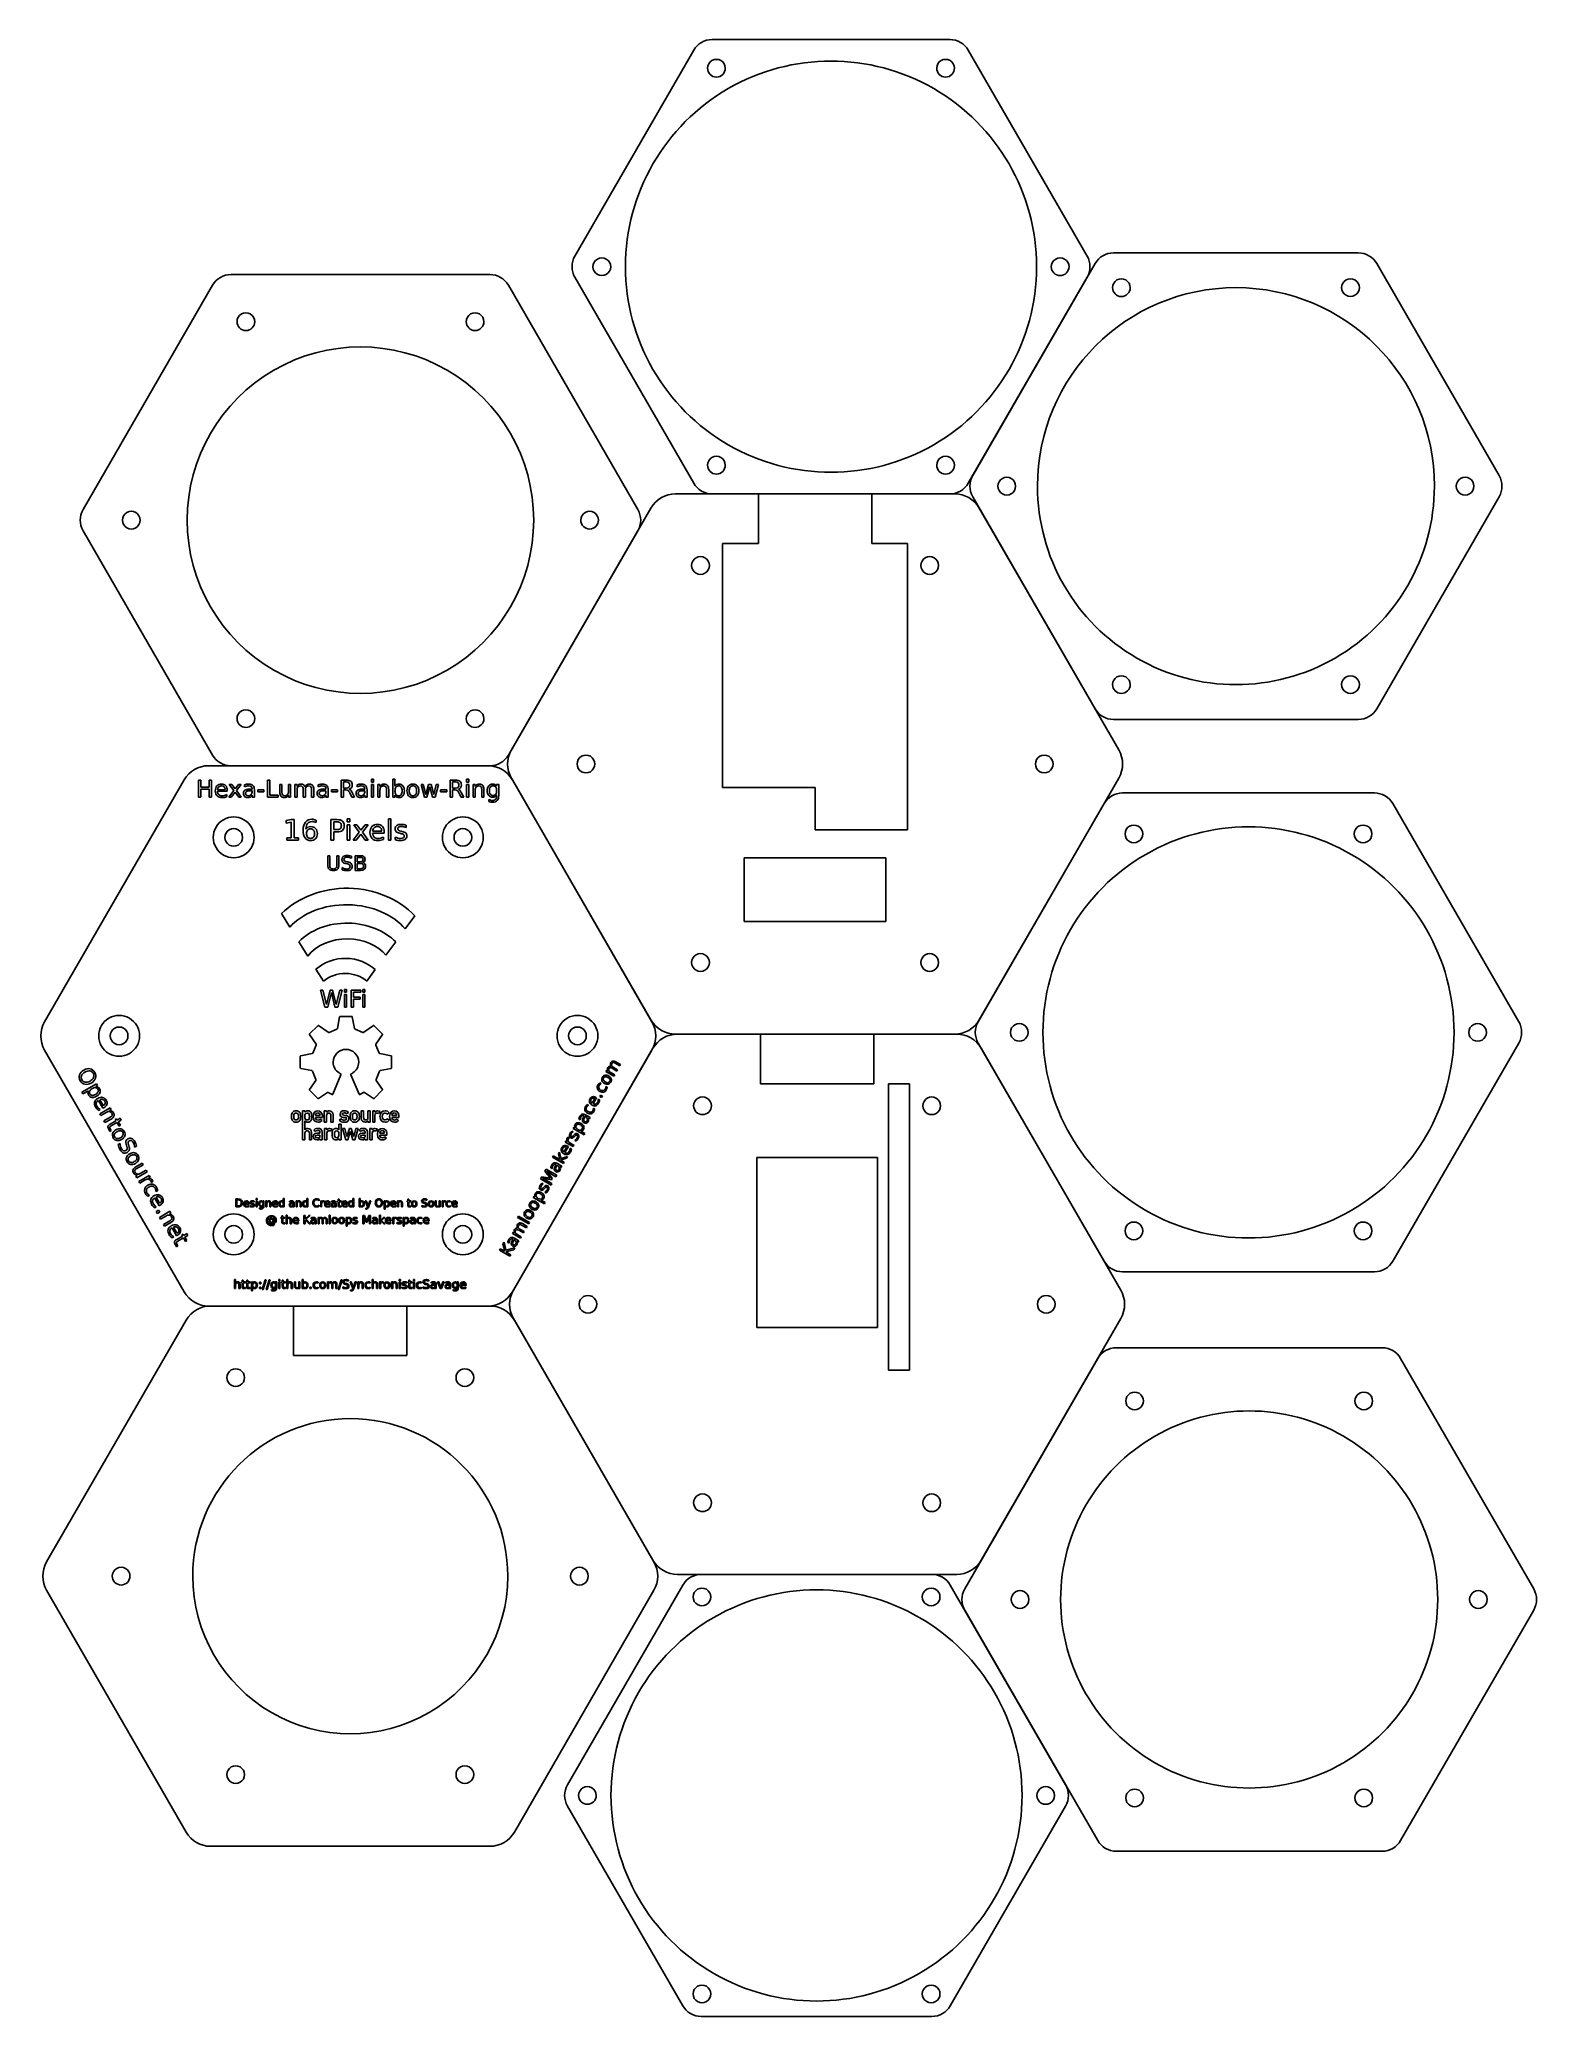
# Model space of a CAD drawing. Extents: x 5 to 216, y 5 to 284.
import ezdxf

# ---------------------------------------------------------------- set-up
doc = ezdxf.new("R2010")
doc.units = 0
doc.layers.add('Layer_1', color=7, linetype='CONTINUOUS')

msp = doc.modelspace()

# ---------------------------------------------------------------- linework, layer by layer
at = {"layer": 'Layer_1', "color": 7}
for p, q in [((97.165858, 282.41185), (80.397908, 253.36891)), ((133.299828, 283.91185), (99.763928, 283.91185)), ((152.665858, 253.36891), (135.897908, 282.41185)), ((99.116868, 279.86751), (99.116868, 279.86751)), ((131.446888, 279.86751), (131.446888, 279.86751)), ((190.929018, 253.823503), (156.393118, 253.823503)), ((82.951888, 251.86891), (82.951888, 251.86891)), ((87.531878, 251.86891), (87.531878, 251.86891)), ((153.795038, 252.323503), (136.527088, 222.414538)), ((147.611898, 251.86891), (147.611898, 251.86891)), ((68.416538, 250.7573), (31.880638, 250.7573)), ((135.897908, 221.32597), (152.665858, 250.36891)), ((156.246068, 248.913138), (156.246068, 248.913138)), ((188.576068, 248.913138), (188.576068, 248.913138)), ((32.733578, 244.11488), (32.733578, 244.11488)), ((65.063598, 244.11488), (65.063598, 244.11488)), ((99.116868, 223.870308), (99.116868, 223.870308)), ((131.446888, 223.870308), (131.446888, 223.870308)), ((140.081058, 220.914538), (140.081058, 220.914538)), ((145.661058, 220.914538), (145.661058, 220.914538)), ((204.741068, 220.914538), (204.741068, 220.914538)), ((91.135088, 217.82517), (71.444488, 183.720049)), ((106.289788, 219.82517), (94.599188, 219.82517)), ((99.763928, 219.82597), (133.299828, 219.82597)), ((106.289788, 212.82517), (106.289788, 219.82517)), ((133.980388, 219.82517), (122.289788, 219.82517)), ((122.289788, 219.82517), (122.289788, 212.82517)), ((193.527088, 189.505572), (210.795038, 219.414538)), ((16.568598, 216.11628), (16.568598, 216.11628)), ((25.708587, 216.11628), (25.708587, 216.11628)), ((81.228608, 216.11628), (81.228608, 216.11628)), ((101.239788, 178.425167), (101.239788, 212.82517)), ((101.239788, 212.82517), (106.289788, 212.82517)), ((122.289788, 212.82517), (127.339788, 212.82517)), ((127.339788, 212.82517), (127.339788, 178.425167)), ((96.874798, 209.71865), (96.874798, 209.71865)), ((129.204788, 209.71865), (129.204788, 209.71865)), ((156.246068, 192.915936), (156.246068, 192.915936)), ((188.576068, 192.915936), (188.576068, 192.915936)), ((32.733578, 188.11768), (32.733578, 188.11768)), ((65.063598, 188.11768), (65.063598, 188.11768)), ((156.393118, 188.005572), (190.929018, 188.005572)), ((68.121768, 181.475266), (28.740578, 181.475266)), ((31.880638, 181.475263), (68.416538, 181.475263)), ((31.880638, 181.475263), (31.880638, 181.475263)), ((80.709788, 181.72005), (80.709788, 181.72005)), ((145.369798, 181.72005), (145.369798, 181.72005)), ((25.276468, 179.475266), (5.585868, 145.370146)), ((91.276468, 145.370146), (71.585868, 179.475266)), ((137.444488, 145.614932), (157.135088, 179.720049)), ((114.289788, 178.425167), (101.239788, 178.425167)), ((114.289788, 172.425167), (114.289788, 178.425167)), ((127.339788, 178.425167), (127.339788, 172.425167)), ((155.064988, 176.134373), (137.297038, 145.359382)), ((193.198958, 177.634373), (157.663058, 177.634373)), ((213.564988, 145.359382), (195.797038, 176.134373)), ((31.016168, 171.368736), (31.016168, 171.368736)), ((63.346171, 171.368736), (63.346171, 171.368736)), ((124.339788, 172.425167), (114.289788, 172.425167)), ((127.339788, 172.425167), (124.339788, 172.425167)), ((158.016018, 171.857982), (158.016018, 171.857982)), ((190.346008, 171.857982), (190.346008, 171.857982)), ((104.289788, 168.500049), (104.289788, 159.500049)), ((124.289788, 168.500049), (104.289788, 168.500049)), ((124.289788, 159.500049), (124.289788, 168.500049)), ((48.506944, 164.194871), (48.506944, 164.194871)), ((38.99525, 160.611277), (40.180114, 158.709309)), ((48.451959, 159.266537), (48.451958, 159.266538)), ((56.474687, 158.453397), (57.838785, 160.304071)), ((104.289788, 159.500049), (124.289788, 159.500049)), ((41.466721, 156.641974), (42.717017, 154.634181)), ((53.750796, 154.756471), (55.120071, 156.615096)), ((48.130632, 154.306455), (48.130632, 154.306455)), ((96.874798, 153.72145), (96.874798, 153.72145)), ((129.204788, 153.72145), (129.204788, 153.72145)), ((43.867674, 152.786159), (44.923573, 151.089772)), ((51.059734, 151.104729), (52.243292, 152.712309)), ((47.201908, 146.041516), (46.897538, 144.405886)), ((48.913878, 146.111616), (47.286208, 146.111616)), ((49.302738, 144.405886), (48.998278, 146.041516)), ((14.851178, 143.370136), (14.851178, 143.370136)), ((42.960988, 143.541156), (43.882458, 142.198246)), ((44.121878, 144.801246), (42.970988, 143.650446)), ((45.597548, 143.873636), (44.231168, 144.811346)), ((46.816738, 144.313386), (45.720388, 143.864636)), ((50.479888, 143.864666), (49.383538, 144.313386)), ((51.969198, 144.811386), (50.602718, 143.873666)), ((53.229178, 143.650386), (52.078378, 144.801186)), ((52.317808, 142.198196), (53.239178, 143.541106)), ((79.511172, 143.370136), (79.511172, 143.370136)), ((94.599188, 143.614932), (133.980388, 143.614932)), ((106.572268, 143.614116), (94.881668, 143.614116)), ((106.572268, 136.614116), (106.572268, 143.614116)), ((134.262868, 143.614116), (122.572268, 143.614116)), ((122.572268, 143.614116), (122.572268, 136.614116)), ((141.851008, 143.859382), (141.851008, 143.859382)), ((146.430998, 143.859382), (146.430998, 143.859382)), ((206.511018, 143.859382), (206.511018, 143.859382)), ((41.660538, 140.486036), (41.660638, 138.858486)), ((43.312018, 140.864606), (41.730738, 140.570536)), ((43.890458, 142.075986), (43.405618, 140.945106)), ((52.794538, 140.945046), (52.309808, 142.075926)), ((54.469518, 140.570376), (52.888138, 140.864446)), ((54.539948, 138.858226), (54.540138, 140.485776)), ((71.585868, 107.265026), (91.276468, 141.370146)), ((91.417568, 141.614116), (71.726968, 107.508995)), ((41.730838, 138.773986), (43.273348, 138.486936)), ((43.837508, 137.080056), (42.961358, 135.803226)), ((43.364948, 138.405836), (43.846508, 137.202896)), ((46.250108, 135.135906), (47.390608, 137.891646)), ((47.357108, 137.994666), (47.218688, 138.079366)), ((48.810318, 137.891646), (49.950728, 135.135806)), ((48.982248, 138.079366), (48.843818, 137.994666)), ((52.354178, 137.202646), (52.835738, 138.405586)), ((53.239418, 135.802976), (52.363178, 137.079786)), ((52.927238, 138.486686), (54.469748, 138.773726)), ((42.971358, 135.693866), (44.122338, 134.543066)), ((44.231628, 134.532866), (45.485838, 135.393726)), ((45.606078, 135.397726), (46.159208, 135.102406)), ((50.041628, 135.102306), (50.594698, 135.397646)), ((50.714938, 135.393646), (51.969258, 134.532786)), ((52.078438, 134.542786), (53.229418, 135.693586)), ((122.572268, 136.614116), (106.572268, 136.614116)), ((127.622268, 136.614116), (124.622268, 136.614116)), ((124.622268, 136.614116), (124.622268, 102.214113)), ((127.622268, 102.214113), (127.622268, 136.614116)), ((97.157268, 133.507596), (97.157268, 133.507596)), ((129.487268, 133.507596), (129.487268, 133.507596)), ((123.072268, 126.214113), (106.072268, 126.214113)), ((106.072268, 126.214113), (106.072268, 102.214113)), ((123.072268, 102.214113), (123.072268, 126.214113)), ((31.016168, 115.371536), (31.016168, 115.371536)), ((63.346171, 115.371536), (63.346171, 115.371536)), ((158.016018, 115.86078), (158.016018, 115.86078)), ((190.346008, 115.86078), (190.346008, 115.86078)), ((157.663058, 110.084391), (193.198958, 110.084391)), ((28.740578, 105.265026), (68.121768, 105.265026)), ((29.022038, 105.265436), (40.712638, 105.265436)), ((40.712638, 105.265436), (40.712638, 98.265436)), ((56.712638, 98.265436), (56.712638, 105.265436)), ((56.712638, 105.265436), (68.403238, 105.265436)), ((71.726968, 103.508995), (91.417568, 69.403878)), ((80.992258, 105.508996), (80.992258, 105.508996)), ((137.726968, 69.403878), (157.417568, 103.508995)), ((145.652268, 105.508996), (145.652268, 105.508996)), ((106.072268, 102.214113), (123.072268, 102.214113)), ((124.622268, 102.214113), (124.622268, 98.614113)), ((127.622268, 98.614113), (127.622268, 102.214113)), ((40.712638, 98.265436), (56.712638, 98.265436)), ((124.622268, 98.614113), (124.622268, 96.214113)), ((127.622268, 96.214113), (127.622268, 98.614113)), ((154.166018, 97.876401), (135.398068, 65.36936)), ((31.297648, 95.158916), (31.297648, 95.158916)), ((63.627638, 95.158916), (63.627638, 95.158916)), ((124.622268, 96.214113), (127.622268, 96.214113)), ((158.117038, 91.86796), (158.117038, 91.86796)), ((190.447041, 91.86796), (190.447041, 91.86796)), ((97.157268, 77.510396), (97.157268, 77.510396)), ((129.487268, 77.510396), (129.487268, 77.510396)), ((15.132638, 67.160316), (15.132638, 67.160316)), ((26.492629, 67.160316), (26.492629, 67.160316)), ((79.792648, 67.160316), (79.792648, 67.160316)), ((94.881668, 67.403878), (134.262868, 67.403878)), ((130.760168, 67.403834), (98.224268, 67.403834)), ((97.077228, 64.22552), (97.077228, 64.22552)), ((129.407218, 64.22552), (129.407218, 64.22552)), ((141.952048, 63.86936), (141.952048, 63.86936)), ((148.93204, 63.86936), (148.93204, 63.86936)), ((206.612042, 63.86936), (206.612042, 63.86936)), ((31.297648, 39.161716), (31.297648, 39.161716)), ((63.627638, 39.161716), (63.627638, 39.161716)), ((80.912218, 36.22692), (80.912218, 36.22692)), ((85.492208, 36.22692), (85.492208, 36.22692)), ((133.358238, 6.550005), (149.626188, 34.72692)), ((145.572228, 36.22692), (145.572228, 36.22692)), ((158.117038, 35.870758), (158.117038, 35.870758)), ((190.447041, 35.870758), (190.447041, 35.870758)), ((68.403238, 29.055198), (29.022038, 29.055198)), ((97.077228, 8.228318), (97.077228, 8.228318)), ((129.407218, 8.228318), (129.407218, 8.228318)), ((98.224268, 5.050005), (130.760168, 5.050005))]:
    msp.add_line(p, q, dxfattribs=at)
at = {"layer": 'Layer_1', "color": 3}
for p, q in [((27.301708, 179.455656), (27.630228, 179.455656)), ((27.301708, 177.027556), (27.301708, 179.455656)), ((27.630228, 179.455656), (27.630228, 178.460346)), ((28.823948, 178.460346), (28.823948, 179.455656)), ((28.823948, 179.455656), (29.152468, 179.455656)), ((29.152468, 179.455656), (29.152468, 177.027556)), ((32.273378, 177.980576), (31.626098, 178.849036)), ((31.626098, 178.849036), (31.979008, 178.849036)), ((31.979008, 178.849036), (32.462028, 178.200136)), ((32.462028, 178.200136), (32.945048, 178.849036)), ((33.297958, 178.849036), (32.639298, 177.962686)), ((32.945048, 178.849036), (33.297958, 178.849036)), ((33.774468, 178.489606), (33.774468, 178.766086)), ((37.014099, 179.455656), (37.342616, 179.455656)), ((37.014099, 177.027556), (37.014099, 179.455656)), ((37.342616, 179.455656), (37.342616, 177.304026)), ((38.765648, 177.746386), (38.765648, 178.849036)), ((38.765648, 178.849036), (39.064891, 178.849036)), ((39.064891, 178.849036), (39.064891, 177.757776)), ((39.518634, 178.892946), (39.518634, 178.892946)), ((39.991893, 177.816316), (39.991893, 178.849036)), ((39.991893, 178.849036), (40.291136, 178.849036)), ((40.291136, 178.849036), (40.291136, 177.027556)), ((40.89938, 177.027606), (40.89938, 178.849086)), ((40.89938, 178.849086), (41.20025, 178.849086)), ((41.20025, 178.849086), (41.20025, 178.566106)), ((42.328916, 178.499436), (42.328916, 178.499376)), ((44.176416, 178.489606), (44.176416, 178.766086)), ((47.416046, 177.027566), (47.416046, 179.455666)), ((47.416046, 179.455666), (48.157649, 179.455666)), ((47.744563, 179.185686), (47.744563, 178.323736)), ((48.157649, 179.185686), (47.744563, 179.185686)), ((49.666875, 178.489606), (49.666875, 178.766086)), ((51.690017, 179.558106), (51.989261, 179.558106)), ((51.690017, 179.179176), (51.690017, 179.558106)), ((51.989261, 179.179176), (51.690017, 179.179176)), ((51.690017, 178.849036), (51.989261, 178.849036)), ((51.690017, 177.027556), (51.690017, 178.849036)), ((51.989261, 179.558106), (51.989261, 179.179176)), ((51.989261, 178.849036), (51.989261, 177.027556)), ((52.602385, 177.027556), (52.602385, 178.849036)), ((52.602385, 178.849036), (52.903254, 178.849036)), ((52.903254, 178.849036), (52.903254, 178.566056)), ((54.716601, 177.027606), (54.716601, 179.558156)), ((54.716601, 179.558156), (55.01747, 179.558156)), ((55.01747, 179.558156), (55.01747, 178.572556)), ((57.548026, 178.892946), (57.548026, 178.892946)), ((57.548026, 178.639236), (57.548026, 178.639236)), ((58.70434, 178.849036), (59.003583, 178.849036)), ((59.180852, 177.027556), (58.70434, 178.849036)), ((59.003583, 178.849036), (59.377637, 177.427626)), ((59.377637, 177.427626), (59.750065, 178.849036)), ((59.927334, 178.520516), (59.533764, 177.027556)), ((59.750065, 178.849036), (60.102976, 178.849036)), ((60.319277, 177.027556), (59.927334, 178.520516)), ((60.102976, 178.849036), (60.47703, 177.427626)), ((60.47703, 177.427626), (60.849457, 178.849036)), ((61.148701, 178.849036), (60.672189, 177.027556)), ((60.849457, 178.849036), (61.148701, 178.849036)), ((62.820557, 177.027566), (62.820557, 179.455666)), ((62.820557, 179.455666), (63.562159, 179.455666)), ((63.149074, 179.185686), (63.149074, 178.323736)), ((63.562159, 179.185686), (63.149074, 179.185686)), ((65.123426, 179.558106), (65.422669, 179.558106)), ((65.123426, 179.179176), (65.123426, 179.558106)), ((65.422669, 179.179176), (65.123426, 179.179176)), ((65.123426, 178.849036), (65.422669, 178.849036)), ((65.123426, 177.027556), (65.123426, 178.849036)), ((65.422669, 179.558106), (65.422669, 179.179176)), ((65.422669, 178.849036), (65.422669, 177.027556)), ((66.035794, 177.027556), (66.035794, 178.849036)), ((66.035794, 178.849036), (66.336663, 178.849036)), ((66.336663, 178.849036), (66.336663, 178.566056)), ((69.359992, 178.572636), (69.359992, 178.849116)), ((69.359992, 178.849116), (69.659235, 178.849116)), ((69.659235, 178.849116), (69.659235, 177.253616)), ((27.630228, 177.027556), (27.301708, 177.027556)), ((27.630228, 178.460346), (28.823948, 178.460346)), ((28.823948, 178.183866), (27.630228, 178.183866)), ((27.630228, 178.183866), (27.630228, 177.027556)), ((28.823948, 177.027556), (28.823948, 178.183866)), ((29.152468, 177.027556), (28.823948, 177.027556)), ((31.351248, 177.866736), (29.975388, 177.866736)), ((29.985138, 178.099276), (31.052008, 178.100906)), ((31.281318, 177.403246), (31.281318, 177.120266)), ((31.351248, 178.013106), (31.351248, 177.866736)), ((31.351248, 178.013096), (31.351248, 178.013106)), ((31.565928, 177.027556), (32.273378, 177.980576)), ((31.918838, 177.027556), (31.565928, 177.027556)), ((32.449018, 177.743136), (31.918838, 177.027556)), ((32.979198, 177.027556), (32.449018, 177.743136)), ((32.639298, 177.962686), (33.332108, 177.027556)), ((33.332108, 177.027556), (32.979198, 177.027556)), ((34.460778, 178.177326), (34.880368, 178.177326)), ((34.880368, 177.943236), (34.582748, 177.943176)), ((34.880368, 178.177326), (34.880368, 178.206626)), ((34.880368, 177.876536), (34.880368, 177.943236)), ((34.880368, 177.027556), (34.880368, 177.304026)), ((35.179608, 177.027556), (34.880368, 177.027556)), ((35.179608, 178.066776), (35.179608, 177.027556)), ((35.179608, 178.066716), (35.179608, 178.066776)), ((35.646364, 178.073276), (36.522951, 178.073276)), ((35.646364, 177.806566), (35.646364, 178.073276)), ((36.522951, 177.806566), (35.646364, 177.806566)), ((36.522951, 178.073276), (36.522951, 177.806566)), ((38.524951, 177.027556), (37.014099, 177.027556)), ((37.342616, 177.304026), (38.524951, 177.304026)), ((38.524951, 177.304026), (38.524951, 177.027556)), ((38.765648, 177.746376), (38.765648, 177.746386)), ((39.991893, 177.027556), (39.991893, 177.307286)), ((40.291136, 177.027556), (39.991893, 177.027556)), ((41.20025, 177.027606), (40.89938, 177.027606)), ((41.20025, 178.057066), (41.20025, 177.027606)), ((42.078463, 177.027606), (42.078463, 178.117236)), ((42.379332, 177.027606), (42.078463, 177.027606)), ((42.379332, 178.057066), (42.379332, 177.027606)), ((43.257545, 177.027606), (43.257545, 178.117236)), ((43.558415, 177.027606), (43.257545, 177.027606)), ((43.558415, 178.126996), (43.558415, 177.027606)), ((44.862723, 178.177326), (45.282314, 178.177326)), ((45.282314, 177.943236), (44.984697, 177.943176)), ((45.282314, 178.177326), (45.282314, 178.206626)), ((45.282314, 177.876536), (45.282314, 177.943236)), ((45.282314, 177.027556), (45.282314, 177.304026)), ((45.581557, 177.027556), (45.282314, 177.027556)), ((45.581557, 178.066776), (45.581557, 177.027556)), ((45.581557, 178.066716), (45.581557, 178.066776)), ((46.048312, 178.073276), (46.924899, 178.073276)), ((46.048312, 177.806566), (46.048312, 178.073276)), ((46.924899, 177.806566), (46.048312, 177.806566)), ((46.924899, 178.073276), (46.924899, 177.806566)), ((47.744563, 177.027566), (47.416046, 177.027566)), ((47.744563, 178.323736), (48.157649, 178.323736)), ((48.102354, 178.053776), (47.744563, 178.053776)), ((47.744563, 178.053776), (47.744563, 177.027566)), ((48.567482, 178.165986), (48.567482, 178.165976)), ((48.954546, 177.027556), (48.643919, 177.650436)), ((49.307458, 177.027556), (48.954546, 177.027556)), ((48.974062, 177.691096), (49.307458, 177.027556)), ((50.353183, 178.177326), (50.772774, 178.177326)), ((50.772774, 177.943236), (50.475157, 177.943176)), ((50.772774, 178.177326), (50.772774, 178.206626)), ((50.772774, 177.876536), (50.772774, 177.943236)), ((50.772774, 177.027556), (50.772774, 177.304026)), ((51.072017, 177.027556), (50.772774, 177.027556)), ((51.072017, 178.066776), (51.072017, 177.027556)), ((51.072017, 178.066716), (51.072017, 178.066776)), ((51.989261, 177.027556), (51.690017, 177.027556)), ((52.903254, 177.027556), (52.602385, 177.027556)), ((52.903254, 178.057016), (52.903254, 177.027556)), ((53.828631, 177.027556), (53.828631, 178.117186)), ((54.127874, 177.027556), (53.828631, 177.027556)), ((54.127874, 178.126946), (54.127874, 177.027556)), ((54.127874, 178.126926), (54.127874, 178.126946)), ((55.01747, 177.027606), (54.716601, 177.027606)), ((55.01747, 177.300826), (55.01747, 177.027606)), ((56.035547, 177.936666), (56.035547, 177.936666)), ((59.533764, 177.027556), (59.180852, 177.027556)), ((60.672189, 177.027556), (60.319277, 177.027556)), ((61.452823, 178.073276), (62.32941, 178.073276)), ((61.452823, 177.806566), (61.452823, 178.073276)), ((62.32941, 177.806566), (61.452823, 177.806566)), ((62.32941, 178.073276), (62.32941, 177.806566)), ((63.149074, 177.027566), (62.820557, 177.027566)), ((63.149074, 178.323736), (63.562159, 178.323736)), ((63.506864, 178.053776), (63.149074, 178.053776)), ((63.149074, 178.053776), (63.149074, 177.027566)), ((63.971992, 178.165986), (63.971992, 178.165976)), ((64.359056, 177.027556), (64.048429, 177.650436)), ((64.711968, 177.027556), (64.359056, 177.027556)), ((64.378572, 177.691096), (64.711968, 177.027556)), ((65.422669, 177.027556), (65.123426, 177.027556)), ((66.336663, 177.027556), (66.035794, 177.027556)), ((66.336663, 178.057016), (66.336663, 177.027556)), ((67.26204, 177.027556), (67.26204, 178.117186)), ((67.561283, 177.027556), (67.26204, 177.027556)), ((67.561283, 178.126946), (67.561283, 177.027556)), ((67.561283, 178.126926), (67.561283, 178.126946)), ((68.250842, 176.430746), (68.250842, 176.721856)), ((69.359992, 177.959436), (69.359992, 177.959436)), ((69.359992, 177.200046), (69.359992, 177.348036)), ((39.687733, 173.738656), (40.382905, 173.878856)), ((39.687733, 173.380356), (39.687733, 173.738656)), ((40.386799, 173.520556), (39.687733, 173.380356)), ((40.382905, 173.878856), (40.776252, 173.878856)), ((40.386799, 171.302626), (40.386799, 173.520556)), ((40.776252, 173.878856), (40.776252, 171.302626)), ((43.886027, 173.814606), (43.886027, 173.814596)), ((43.886027, 173.814596), (43.886027, 173.456296)), ((45.989069, 173.878856), (46.87702, 173.878856)), ((45.989069, 170.971596), (45.989069, 173.878856)), ((46.382416, 173.555606), (46.382416, 172.463196)), ((46.87702, 173.555606), (46.382416, 173.555606)), ((48.294626, 174.001536), (48.652922, 174.001536)), ((48.294626, 173.547816), (48.294626, 174.001536)), ((48.652922, 173.547816), (48.294626, 173.547816)), ((48.294626, 173.152526), (48.652922, 173.152526)), ((48.294626, 170.971596), (48.294626, 173.152526)), ((48.652922, 174.001536), (48.652922, 173.547816)), ((48.652922, 173.152526), (48.652922, 170.971596)), ((49.986795, 172.112686), (49.211786, 173.152526)), ((49.211786, 173.152526), (49.634341, 173.152526)), ((49.634341, 173.152526), (50.212678, 172.375566)), ((50.212678, 172.375566), (50.791014, 173.152526)), ((51.21357, 173.152526), (50.424929, 172.091266)), ((50.791014, 173.152526), (51.21357, 173.152526)), ((54.089674, 174.001536), (54.44797, 174.001536)), ((54.089674, 170.971596), (54.089674, 174.001536)), ((54.44797, 174.001536), (54.44797, 170.971596)), ((56.586063, 173.088266), (56.586063, 172.749446)), ((56.586067, 173.088196), (56.586063, 173.088266)), ((39.744203, 171.302626), (40.386799, 171.302626)), ((39.744203, 170.971596), (39.744203, 171.302626)), ((41.418848, 170.971596), (39.744203, 170.971596)), ((40.776252, 171.302626), (41.418848, 171.302626)), ((41.418848, 171.302626), (41.418848, 170.971596)), ((43.105176, 172.581976), (43.105176, 172.581976)), ((46.382416, 170.971596), (45.989069, 170.971596)), ((46.382416, 172.463196), (46.87702, 172.463196)), ((46.87702, 172.139946), (46.382416, 172.139946)), ((46.382416, 172.139946), (46.382416, 170.971596)), ((48.652922, 170.971596), (48.294626, 170.971596)), ((49.139737, 170.971596), (49.986795, 172.112686)), ((49.562293, 170.971596), (49.139737, 170.971596)), ((50.1971, 171.828386), (49.562293, 170.971596)), ((50.831907, 170.971596), (50.1971, 171.828386)), ((50.424929, 172.091266), (51.254462, 170.971596)), ((51.254462, 170.971596), (50.831907, 170.971596)), ((53.501601, 171.976376), (51.854219, 171.976376)), ((51.865902, 172.254836), (53.143305, 172.256786)), ((53.417869, 171.421386), (53.417869, 171.082556)), ((53.501601, 172.151646), (53.501601, 172.151636)), ((53.501601, 172.151636), (53.501601, 171.976376)), ((54.44797, 170.971596), (54.089674, 170.971596)), ((55.036047, 171.051286), (55.036047, 171.421266)), ((55.805215, 171.919806), (55.680591, 171.949006)), ((55.877264, 172.246986), (55.999941, 172.219686)), ((45.530585, 168.777956), (45.810327, 168.777956)), ((45.530585, 167.493626), (45.530585, 168.777956)), ((45.810327, 168.777956), (45.810327, 167.528076)), ((46.825941, 167.528076), (46.825941, 168.777956)), ((46.825941, 168.777956), (47.105683, 168.777956)), ((47.105683, 168.777956), (47.105683, 167.493626)), ((48.297688, 167.632766), (48.128189, 167.665866)), ((48.210874, 167.931836), (48.378995, 167.897336)), ((48.862682, 168.710436), (48.862682, 168.438966)), ((48.862684, 168.710346), (48.862682, 168.710436)), ((49.420787, 168.777956), (50.131855, 168.777956)), ((49.420791, 166.720546), (49.420787, 168.777956)), ((50.111184, 168.549246), (49.699151, 168.549206)), ((49.699151, 168.549206), (49.699151, 167.929086)), ((49.699151, 167.929086), (50.111184, 167.929086)), ((49.699151, 167.703086), (49.699151, 166.949306)), ((50.145635, 167.703036), (49.699151, 167.703086)), ((47.54666, 166.811426), (47.54666, 167.098066)), ((50.15942, 166.720546), (49.420791, 166.720546)), ((49.699151, 166.949306), (50.145635, 166.949306)), ((44.525619, 149.799014), (44.853145, 149.799014)), ((45.126084, 147.401963), (44.525619, 149.799014)), ((44.853145, 149.799014), (45.35728, 147.77284)), ((45.35728, 147.77284), (45.859811, 149.799014)), ((46.044449, 149.482725), (45.533888, 147.401963)), ((45.859811, 149.799014), (46.22427, 149.799014)), ((46.550186, 147.401963), (46.044449, 149.482725)), ((46.22427, 149.799014), (46.728404, 147.77284)), ((46.728404, 147.77284), (47.230929, 149.799014)), ((47.560065, 149.799014), (46.95799, 147.401963)), ((47.230929, 149.799014), (47.560065, 149.799014)), ((47.905252, 149.900162), (48.200668, 149.900162)), ((47.905252, 149.526074), (47.905252, 149.900162)), ((48.200668, 149.526074), (47.905252, 149.526074)), ((47.905252, 149.200152), (48.200668, 149.200152)), ((47.905252, 147.401963), (47.905252, 149.200152)), ((48.200668, 149.900162), (48.200668, 149.526074)), ((48.200668, 149.200152), (48.200668, 147.401963)), ((48.830036, 149.799014), (50.20758, 149.799014)), ((48.830036, 147.401963), (48.830036, 149.799014)), ((50.20758, 149.526074), (49.154349, 149.526074)), ((49.154349, 149.526074), (49.154349, 148.819643)), ((49.154349, 148.819643), (50.104824, 148.819643)), ((50.104824, 148.546703), (49.154349, 148.546703)), ((49.154349, 148.546703), (49.154349, 147.401963)), ((50.104824, 148.819643), (50.104824, 148.546703)), ((50.20758, 149.799014), (50.20758, 149.526074)), ((50.474092, 149.900162), (50.769508, 149.900162)), ((50.474092, 149.526074), (50.474092, 149.900162)), ((50.769508, 149.526074), (50.474092, 149.526074)), ((50.474092, 149.200152), (50.769508, 149.200152)), ((50.474092, 147.401963), (50.474092, 149.200152)), ((50.769508, 149.900162), (50.769508, 149.526074)), ((50.769508, 149.200152), (50.769508, 147.401963)), ((45.533888, 147.401963), (45.126084, 147.401963)), ((46.95799, 147.401963), (46.550186, 147.401963)), ((48.200668, 147.401963), (47.905252, 147.401963)), ((49.154349, 147.401963), (48.830036, 147.401963)), ((50.769508, 147.401963), (50.474092, 147.401963)), ((86.747513, 139.13733), (86.074243, 139.526042)), ((86.175547, 139.715426), (86.854845, 139.323233)), ((12.450105, 138.095654), (12.450105, 138.095654)), ((12.666848, 138.22079), (12.666848, 138.22079)), ((83.914849, 136.730471), (83.91489, 136.730447)), ((83.91489, 136.730447), (84.087731, 136.630657)), ((84.28315, 137.530746), (84.28315, 137.530746)), ((84.439915, 137.440238), (84.439915, 137.440238)), ((84.780794, 138.330021), (84.888125, 138.515925)), ((85.906259, 137.680234), (84.780794, 138.330021)), ((84.888125, 138.515925), (85.062974, 138.414976)), ((85.377499, 138.233385), (86.01359, 137.866138)), ((85.506817, 139.088573), (85.506821, 139.088594)), ((86.326888, 138.408785), (85.653617, 138.797497)), ((85.798128, 138.961935), (86.434219, 138.594688)), ((86.01359, 137.866138), (85.906259, 137.680234)), ((86.434219, 138.594688), (86.326888, 138.408785)), ((86.854845, 139.323233), (86.747513, 139.13733)), ((10.851161, 135.42622), (12.894367, 136.605865)), ((10.992322, 135.181723), (10.851161, 135.42622)), ((11.777357, 135.634963), (10.992322, 135.181723)), ((11.777372, 135.634972), (11.777357, 135.634963)), ((12.771763, 135.105982), (12.771763, 135.105982)), ((13.035528, 136.361368), (12.810855, 136.231653)), ((12.894367, 136.605865), (13.035528, 136.361368)), ((13.824381, 133.151556), (13.178857, 134.269636)), ((13.372424, 134.370819), (13.874299, 133.504611)), ((82.826518, 133.875235), (83.206102, 134.535017)), ((83.457533, 134.636383), (82.966709, 133.786251)), ((83.367086, 134.688602), (83.367091, 134.688599)), ((83.367091, 134.688599), (83.457533, 134.636383)), ((83.718982, 134.427817), (83.893831, 134.326868)), ((83.911101, 134.813975), (84.033519, 135.026009)), ((84.166343, 134.666611), (83.911101, 134.813975)), ((84.033519, 135.026009), (84.288761, 134.878645)), ((84.288761, 134.878645), (84.166343, 134.666611)), ((84.783117, 136.229176), (84.953945, 136.130549)), ((13.414942, 132.990939), (13.184985, 132.858173)), ((13.367527, 132.367959), (14.847724, 133.222552)), ((13.508687, 132.123462), (13.367527, 132.367959)), ((14.345267, 132.606461), (13.508687, 132.123462)), ((13.943328, 133.22023), (13.824381, 133.151556)), ((13.942851, 131.371468), (14.828329, 131.882698)), ((14.083249, 131.128292), (13.942851, 131.371468)), ((13.943387, 133.220265), (13.943328, 133.22023)), ((14.976656, 131.644101), (14.083249, 131.128292)), ((14.988885, 132.978054), (14.758928, 132.845289)), ((14.847724, 133.222552), (14.988885, 132.978054)), ((14.85023, 130.926166), (15.653763, 131.390086)), ((14.976686, 131.644118), (14.976656, 131.644101)), ((15.794887, 131.145566), (14.991354, 130.681646)), ((15.550754, 131.568503), (15.739743, 131.677616)), ((15.653763, 131.390086), (15.550754, 131.568503)), ((15.739743, 131.677616), (15.842752, 131.499199)), ((16.084076, 130.644677), (15.794887, 131.145566)), ((15.842752, 131.499199), (16.263024, 131.741843)), ((16.404148, 131.497323), (15.983876, 131.254679)), ((15.983876, 131.254679), (16.273065, 130.75379)), ((16.263024, 131.741843), (16.404148, 131.497323)), ((41.991803, 128.711634), (41.991803, 132.785324)), ((41.991803, 132.785324), (42.310727, 132.785324)), ((42.310727, 131.374271), (42.309948, 130.122688)), ((42.310727, 132.785324), (42.310727, 132.620235)), ((44.453111, 132.13736), (43.786505, 132.13736)), ((43.786505, 131.875788), (44.770804, 131.875788)), ((44.739669, 131.442877), (44.509138, 131.639015)), ((44.770804, 131.875788), (44.770804, 132.137454)), ((45.042063, 132.78541), (45.041962, 131.206189)), ((45.041962, 131.206189), (45.359654, 131.206189)), ((45.359756, 132.78541), (45.042063, 132.78541)), ((45.359654, 131.206189), (45.359654, 132.146689)), ((45.359756, 132.617243), (45.359756, 132.78541)), ((45.36599, 132.617243), (45.359756, 132.617243)), ((45.985797, 132.146689), (45.985797, 131.206189)), ((45.985797, 131.206189), (46.30349, 131.206189)), ((46.30349, 131.206189), (46.30349, 132.255836)), ((47.383656, 131.688815), (47.16254, 131.470848)), ((47.71999, 131.869444), (48.000391, 131.844583)), ((48.053426, 132.146775), (47.79176, 132.165323)), ((48.2778, 132.358562), (48.473938, 132.588913)), ((50.265374, 132.78541), (50.265296, 131.735591)), ((50.582973, 132.78541), (50.265374, 132.78541)), ((50.582973, 131.844739), (50.582973, 132.78541)), ((51.202889, 131.374364), (51.209124, 131.374364)), ((51.526723, 132.78541), (51.209124, 132.78541)), ((51.209124, 132.78541), (51.209124, 131.844739)), ((51.209124, 131.374364), (51.209124, 131.206018)), ((51.209124, 131.206018), (51.526723, 131.206018)), ((51.526723, 131.206018), (51.526723, 132.78541)), ((52.192822, 132.785394), (51.875044, 132.785394)), ((51.875044, 132.785394), (51.875122, 131.206189)), ((51.875122, 131.206189), (52.1929, 131.206189)), ((52.192822, 132.617227), (52.192822, 132.785394)), ((52.199057, 132.617227), (52.192822, 132.617227)), ((52.1929, 131.206189), (52.1929, 132.156189)), ((52.709981, 132.40851), (52.940512, 132.682661)), ((53.952329, 132.321278), (54.185938, 132.529987)), ((54.185938, 131.461433), (53.952329, 131.67015)), ((55.251063, 132.13736), (54.58455, 132.13736)), ((54.58455, 131.875788), (55.568841, 131.875788)), ((55.537621, 131.442877), (55.30709, 131.639015)), ((55.568841, 131.875788), (55.568841, 132.137454)), ((81.140708, 131.512329), (80.96988, 131.610957)), ((81.578496, 131.824989), (81.728177, 132.084245)), ((81.728177, 132.084245), (81.710059, 132.094706)), ((81.872887, 132.000697), (81.766689, 131.816823)), ((81.914069, 131.97692), (81.872887, 132.000697)), ((81.903236, 132.229705), (82.545355, 131.858977)), ((81.903271, 132.229685), (81.903236, 132.229705)), ((82.151137, 133.675631), (82.151177, 133.675607)), ((82.151177, 133.675607), (82.324018, 133.575817)), ((82.438604, 131.67408), (82.267776, 131.772708)), ((82.545355, 131.858977), (82.438604, 131.67408)), ((83.019404, 133.174336), (83.190232, 133.075708)), ((14.792903, 129.89922), (14.648691, 130.149004)), ((14.996433, 130.016728), (14.792903, 129.89922)), ((14.85222, 130.266511), (14.996433, 130.016728)), ((16.273065, 130.75379), (16.084076, 130.644677)), ((16.619152, 129.760634), (16.619152, 129.760634)), ((16.82532, 129.879664), (16.82532, 129.879664)), ((42.309948, 128.711634), (41.991803, 128.711634)), ((42.309948, 129.652305), (42.309948, 128.711634)), ((42.936004, 128.711634), (42.936004, 129.652305)), ((43.253697, 128.711634), (42.936004, 128.711634)), ((43.253697, 129.761461), (43.253697, 128.711634)), ((43.558086, 130.07906), (43.807267, 129.889079)), ((44.430245, 129.64307), (43.990998, 129.64307)), ((44.050283, 129.381498), (44.430245, 129.381498)), ((44.424002, 128.851839), (44.430237, 128.851839)), ((44.430237, 128.851839), (44.430245, 128.711634)), ((44.430245, 129.808159), (44.430245, 129.64307)), ((44.430245, 129.381498), (44.430245, 129.266186)), ((44.430245, 128.711634), (44.748023, 128.711634)), ((44.748023, 128.711634), (44.748023, 129.789431)), ((45.09703, 130.290855), (45.097022, 128.711634)), ((45.097022, 128.711634), (45.414715, 128.711634)), ((45.414723, 130.290855), (45.09703, 130.290855)), ((45.414715, 128.711634), (45.414715, 129.661806)), ((45.414723, 130.122688), (45.414723, 130.290855)), ((45.420958, 130.122688), (45.414723, 130.122688)), ((45.931882, 129.913971), (46.162327, 130.188121)), ((47.430362, 130.929576), (47.112669, 130.929576)), ((47.112669, 130.929576), (47.112669, 130.122688)), ((47.112669, 128.876731), (47.112669, 128.711634)), ((47.112669, 128.711634), (47.430362, 128.711634)), ((47.430362, 128.711634), (47.430362, 130.929576)), ((47.93671, 130.290854), (47.600374, 130.290854)), ((47.600374, 130.290854), (48.104966, 128.711638)), ((48.238921, 129.185095), (47.93671, 130.290854)), ((48.104966, 128.711638), (48.385276, 128.711638)), ((48.245165, 129.185095), (48.238921, 129.185095)), ((48.603315, 130.290854), (48.245165, 129.185095)), ((48.385276, 128.711638), (48.715456, 129.817485)), ((48.833842, 130.290854), (48.603315, 130.290854)), ((48.715456, 129.817485), (48.721701, 129.817485)), ((48.721701, 129.817485), (49.051881, 128.711638)), ((49.191991, 129.185095), (48.833842, 130.290854)), ((49.051881, 128.711638), (49.332366, 128.711638)), ((49.198412, 129.185095), (49.191991, 129.185095)), ((49.500359, 130.290854), (49.198412, 129.185095)), ((49.332366, 128.711638), (49.836871, 130.290854)), ((49.836871, 130.290854), (49.500359, 130.290854)), ((49.942507, 130.07906), (50.191765, 129.889079)), ((50.814658, 129.64307), (50.375418, 129.64307)), ((50.434781, 129.381498), (50.814743, 129.381498)), ((50.808501, 128.851839), (50.814735, 128.851839)), ((50.814658, 129.808159), (50.814658, 129.64307)), ((50.814735, 128.851839), (50.814735, 128.711634)), ((50.814735, 128.711634), (50.814743, 128.711634)), ((50.814743, 129.381498), (50.814743, 129.266186)), ((50.814743, 128.711634), (51.132522, 128.711634)), ((51.132522, 128.711634), (51.132522, 129.789431)), ((51.481716, 130.290855), (51.481614, 128.711634)), ((51.481614, 128.711634), (51.799213, 128.711634)), ((51.799315, 130.290855), (51.481716, 130.290855)), ((51.799213, 128.711634), (51.799213, 129.661806)), ((51.799315, 130.122688), (51.799315, 130.290855)), ((51.80555, 130.122688), (51.799315, 130.122688)), ((52.316294, 129.913971), (52.546825, 130.188121)), ((53.537015, 129.64307), (52.870495, 129.64307)), ((52.870495, 129.381319), (53.854615, 129.381319)), ((53.823565, 128.948408), (53.593043, 129.144725)), ((53.854615, 129.381319), (53.854615, 129.643164)), ((79.044133, 128.393766), (79.151464, 128.57967)), ((80.169598, 127.743979), (79.044133, 128.393766)), ((79.151464, 128.57967), (79.326313, 128.478721)), ((79.406882, 129.061942), (79.59753, 128.953198)), ((79.985226, 129.947276), (80.160075, 129.846327)), ((79.985234, 129.947264), (79.985226, 129.947276)), ((80.153384, 130.315112), (80.260715, 130.501015)), ((81.706926, 129.418174), (80.153384, 130.315112)), ((80.208128, 129.33087), (80.258772, 129.386044)), ((80.260715, 130.501015), (80.431544, 130.402388)), ((80.355529, 129.196195), (80.303329, 129.140585)), ((80.574572, 128.540497), (80.383642, 128.650731)), ((81.187634, 130.8046), (81.187634, 130.8046)), ((81.217342, 129.948707), (81.217359, 129.948697)), ((81.217359, 129.948697), (81.814257, 129.604078)), ((81.814257, 129.604078), (81.706926, 129.418174)), ((15.98117, 128.042493), (16.256059, 128.201201)), ((17.18471, 127.776989), (17.122576, 127.95786)), ((17.423431, 128.025829), (17.483467, 127.84551)), ((18.531013, 127.831799), (18.270656, 127.681481)), ((18.531035, 127.831811), (18.531013, 127.831799)), ((18.566406, 126.387892), (18.566406, 126.387892)), ((18.772573, 126.506923), (18.772573, 126.506923)), ((77.227493, 126.25914), (77.334824, 126.445044)), ((78.791089, 125.356398), (77.227493, 126.25914)), ((77.334824, 126.445044), (78.258309, 125.91187)), ((78.091467, 126.743766), (78.227805, 126.979912)), ((78.258309, 125.91187), (78.091467, 126.743766)), ((78.227805, 126.979912), (78.40974, 126.079008)), ((79.228534, 126.114076), (78.34875, 125.859654)), ((78.34875, 125.859654), (78.89842, 125.542302)), ((78.40974, 126.079008), (79.367775, 126.355248)), ((78.89842, 125.542302), (78.791089, 125.356398)), ((78.848885, 126.985772), (79.228469, 127.645555)), ((79.4799, 127.746921), (78.989079, 126.896794)), ((79.367775, 126.355248), (79.228534, 126.114076)), ((79.389453, 127.79914), (79.389459, 127.799137)), ((79.389459, 127.799137), (79.4799, 127.746921)), ((79.684046, 128.272184), (80.276929, 127.929883)), ((79.741353, 127.538361), (79.916202, 127.437412)), ((80.276929, 127.929883), (80.169598, 127.743979)), ((18.441677, 123.579273), (18.668996, 123.710516)), ((18.582074, 123.336098), (18.441677, 123.579273)), ((18.450497, 124.913021), (18.450504, 124.913026)), ((18.450504, 124.913026), (19.34655, 125.430358)), ((20.062272, 124.19069), (18.582074, 123.336098)), ((19.486947, 125.187182), (18.600151, 124.67519)), ((18.867515, 122.841855), (20.347712, 123.696447)), ((19.008675, 122.597358), (18.867515, 122.841855)), ((19.788427, 123.047547), (19.008675, 122.597358)), ((19.082657, 123.949343), (19.921875, 124.433865)), ((19.34655, 125.430358), (19.486947, 125.187182)), ((19.735517, 124.839056), (19.735517, 124.839056)), ((19.921875, 124.433865), (20.062272, 124.19069)), ((20.488873, 123.45195), (20.258916, 123.319185)), ((20.347712, 123.696447), (20.488873, 123.45195)), ((20.870243, 122.843924), (20.620882, 122.698197)), ((75.545079, 123.198906), (75.71971, 123.501375)), ((77.045365, 122.332715), (75.545079, 123.198906)), ((75.71971, 123.501375), (76.961707, 123.294783)), ((77.094042, 123.083059), (75.841674, 123.290271)), ((75.841674, 123.290271), (77.159076, 122.529668)), ((76.162957, 124.269101), (76.337587, 124.571571)), ((76.961707, 123.294783), (76.162957, 124.269101)), ((76.337587, 124.571571), (77.837873, 123.70538)), ((77.723581, 123.507421), (76.406179, 124.268023)), ((76.406179, 124.268023), (77.211814, 123.287046)), ((77.170039, 124.634929), (76.99921, 124.733557)), ((77.211814, 123.287046), (77.094042, 123.083059)), ((77.607827, 124.947588), (77.757508, 125.206845)), ((77.837873, 123.70538), (77.723581, 123.507421)), ((77.757508, 125.206845), (77.73939, 125.217305)), ((77.902218, 125.123297), (77.79602, 124.939423)), ((77.9434, 125.09952), (77.902218, 125.123297)), ((77.932567, 125.352304), (78.574686, 124.981577)), ((77.932601, 125.352284), (77.932567, 125.352304)), ((78.467935, 124.79668), (78.297107, 124.895307)), ((78.574686, 124.981577), (78.467935, 124.79668)), ((20.379724, 120.872593), (20.155051, 120.742878)), ((21.756842, 119.412131), (21.111319, 120.53021)), ((21.521586, 121.531847), (21.294267, 121.400604)), ((21.304886, 120.631393), (21.80676, 119.765185)), ((21.521615, 121.531864), (21.521586, 121.531847)), ((32.557128, 120.361036), (32.863798, 120.361036)), ((32.557128, 119.25777), (32.557128, 120.361036)), ((32.706398, 120.238369), (32.706398, 119.380437)), ((32.886698, 120.238369), (32.706398, 120.238369)), ((35.174458, 120.061015), (35.174518, 120.061019)), ((35.174518, 120.061019), (35.174518, 119.93244)), ((35.436108, 120.40759), (35.572079, 120.40759)), ((35.436108, 120.235413), (35.436108, 120.40759)), ((35.572079, 120.235413), (35.436108, 120.235413)), ((35.436108, 120.085404), (35.572079, 120.085404)), ((35.436108, 119.25777), (35.436108, 120.085404)), ((35.572079, 120.40759), (35.572079, 120.235413)), ((35.572079, 120.085404), (35.572079, 119.25777)), ((36.400453, 119.959766), (36.400453, 120.085389)), ((36.400453, 120.085389), (36.536421, 120.085389)), ((36.536421, 120.085389), (36.53642, 119.360485)), ((36.811309, 119.257773), (36.811309, 120.085407)), ((36.811309, 120.085407), (36.948016, 120.085407)), ((36.948016, 120.085407), (36.948016, 119.956828)), ((39.252833, 119.959781), (39.252833, 120.40759)), ((39.252833, 120.40759), (39.388802, 120.40759)), ((39.252833, 119.959781), (39.252833, 119.959781)), ((39.388802, 120.40759), (39.388802, 119.25777)), ((40.159534, 119.922089), (40.159534, 120.047712)), ((41.073633, 119.257773), (41.073633, 120.085407)), ((41.073633, 120.085407), (41.210341, 120.085407)), ((41.210341, 120.085407), (41.210341, 119.956828)), ((42.58406, 119.959781), (42.58406, 120.40759)), ((42.58406, 120.40759), (42.720029, 120.40759)), ((42.58406, 119.959781), (42.58406, 119.959781)), ((42.720029, 120.40759), (42.720029, 119.25777)), ((44.313963, 120.276056), (44.313963, 120.118657)), ((44.313963, 120.276056), (44.313963, 120.276056)), ((44.534912, 119.25782), (44.534912, 120.085454)), ((44.534912, 120.085454), (44.671619, 120.085454)), ((44.671619, 120.085454), (44.671619, 119.956875)), ((45.018937, 120.098008), (45.019669, 119.958303)), ((46.071206, 119.922089), (46.071206, 120.047712)), ((46.888499, 119.979733), (46.888499, 120.085404)), ((46.888499, 120.085404), (46.988259, 120.085404)), ((46.988259, 119.979733), (46.888499, 119.979733)), ((46.988259, 120.085404), (46.988259, 120.320393)), ((46.988259, 120.320393), (47.124963, 120.320393)), ((46.988259, 119.530447), (46.988259, 119.979733)), ((47.124963, 120.320393), (47.124963, 120.085404)), ((47.124963, 120.085404), (47.405029, 120.085404)), ((47.405029, 119.979733), (47.124963, 119.979733)), ((47.124963, 119.979733), (47.124963, 119.530446)), ((47.405029, 120.085404), (47.405029, 119.979733)), ((49.060297, 119.959781), (49.060297, 120.40759)), ((49.060297, 120.40759), (49.196265, 120.40759)), ((49.060297, 119.959781), (49.060297, 119.959781)), ((49.196265, 120.40759), (49.196265, 119.25777)), ((49.952959, 119.257771), (49.952959, 120.407591)), ((49.952959, 120.407591), (50.089666, 120.407591)), ((50.089666, 120.407591), (50.089666, 119.959781)), ((51.155991, 119.271062), (50.821243, 120.085395)), ((50.821243, 120.085395), (50.96534, 120.085395)), ((50.96534, 120.085395), (51.223975, 119.438067)), ((51.223975, 119.438067), (51.482611, 120.085395)), ((51.626708, 120.085395), (51.263134, 119.180918)), ((51.482611, 120.085395), (51.626708, 120.085395)), ((52.749919, 120.380988), (52.749919, 120.380988)), ((52.749919, 120.259799), (52.749919, 120.259799)), ((53.482227, 118.942974), (53.482227, 120.085404)), ((53.482227, 120.085404), (53.618935, 120.085404)), ((53.618935, 120.085404), (53.618935, 119.959781)), ((55.373957, 119.257773), (55.373957, 120.085407)), ((55.373957, 120.085407), (55.510665, 120.085407)), ((55.510665, 120.085407), (55.510665, 119.956828)), ((56.719609, 119.979733), (56.719609, 120.085404)), ((56.719609, 120.085404), (56.819369, 120.085404)), ((56.819369, 119.979733), (56.719609, 119.979733)), ((56.819369, 120.085404), (56.819369, 120.320393)), ((56.819369, 120.320393), (56.956073, 120.320393)), ((56.819369, 119.530447), (56.819369, 119.979733)), ((56.956073, 120.320393), (56.956073, 120.085404)), ((56.956073, 120.085404), (57.236139, 120.085404)), ((57.236139, 119.979733), (56.956073, 119.979733)), ((56.956073, 119.979733), (56.956073, 119.530446)), ((57.236139, 120.085404), (57.236139, 119.979733)), ((57.736414, 119.990081), (57.736415, 119.990079)), ((57.736415, 120.105356), (57.736415, 120.105356)), ((59.489957, 120.324844), (59.489965, 120.324827)), ((59.489965, 120.324827), (59.489965, 120.179252)), ((60.104038, 119.990081), (60.104039, 119.990079)), ((60.104039, 120.105356), (60.104039, 120.105356)), ((60.694467, 119.58439), (60.694467, 120.085404)), ((60.694467, 120.085404), (60.830436, 120.085404)), ((60.830436, 120.085404), (60.830436, 119.589563)), ((61.036605, 120.105356), (61.036605, 120.105356)), ((61.251648, 119.616162), (61.251648, 120.085401)), ((61.251648, 120.085401), (61.387617, 120.085401)), ((61.387617, 120.085401), (61.387617, 119.257767)), ((61.663981, 119.25782), (61.663981, 120.085454)), ((61.663981, 120.085454), (61.800689, 120.085454)), ((61.800689, 120.085454), (61.800689, 119.956875)), ((62.148006, 120.098008), (62.148739, 119.958303)), ((62.855923, 120.053634), (62.855923, 120.053629)), ((62.855923, 120.053629), (62.855923, 119.926528)), ((74.537359, 120.58787), (74.64469, 120.773774)), ((76.0909, 119.690933), (74.537359, 120.58787)), ((74.64469, 120.773774), (74.815518, 120.675146)), ((75.571609, 121.077359), (75.571609, 121.077359)), ((75.601317, 120.221466), (75.601334, 120.221456)), ((75.601334, 120.221456), (76.198232, 119.876836)), ((75.743039, 122.599592), (75.917887, 122.498643)), ((75.743047, 122.599579), (75.743039, 122.599592)), ((75.96594, 121.983186), (76.016584, 122.03836)), ((76.113341, 121.848511), (76.061142, 121.792901)), ((76.332381, 121.192807), (76.141451, 121.303041)), ((77.159076, 122.529668), (77.045365, 122.332715)), ((21.347403, 119.251513), (21.117447, 119.118748)), ((21.325168, 118.58492), (21.660858, 118.778731)), ((21.486168, 118.306061), (21.325168, 118.58492)), ((21.821858, 118.499872), (21.486168, 118.306061)), ((21.660858, 118.778731), (21.821858, 118.499872)), ((21.875789, 119.480805), (21.756842, 119.412131)), ((21.797484, 117.766845), (23.277681, 118.621437)), ((21.938645, 117.522348), (21.797484, 117.766845)), ((21.875848, 119.480839), (21.875789, 119.480805)), ((22.775224, 118.005347), (21.938645, 117.522348)), ((22.372809, 116.770354), (23.258286, 117.281584)), ((23.418842, 118.37694), (23.188885, 118.244174)), ((23.277681, 118.621437), (23.418842, 118.37694)), ((32.863798, 119.25777), (32.557128, 119.25777)), ((32.706398, 119.380437), (32.886698, 119.380437)), ((34.423738, 119.639069), (33.798578, 119.639069)), ((33.803048, 119.744743), (34.287768, 119.745479)), ((34.391918, 119.428461), (34.391918, 119.299882)), ((34.423658, 119.705571), (34.423738, 119.705579)), ((34.423738, 119.705579), (34.423738, 119.639069)), ((34.586288, 119.288049), (34.586288, 119.428452)), ((34.878138, 119.617622), (34.830838, 119.628712)), ((34.905578, 119.74179), (34.952078, 119.73144)), ((35.572079, 119.25777), (35.436108, 119.25777)), ((35.89648, 118.986564), (35.89648, 119.118838)), ((36.400452, 119.681194), (36.400452, 119.681194)), ((36.400453, 119.336092), (36.400453, 119.403332)), ((36.948016, 119.257773), (36.811309, 119.257773)), ((36.948016, 119.725534), (36.948016, 119.257773)), ((37.368488, 119.25777), (37.368488, 119.752873)), ((37.504456, 119.25777), (37.368488, 119.25777)), ((37.378939, 117.296378), (37.378939, 117.296378)), ((37.504455, 119.757306), (37.504456, 119.757306)), ((37.504456, 119.757306), (37.504456, 119.25777)), ((37.804279, 117.529722), (37.804279, 117.631959)), ((37.804279, 117.631959), (37.915882, 117.631959)), ((38.485055, 119.639069), (37.859896, 119.639069)), ((37.864331, 119.744743), (38.349087, 119.745479)), ((37.915882, 117.631959), (37.915882, 117.057555)), ((38.453279, 119.428461), (38.453279, 119.299882)), ((38.485051, 119.705571), (38.485055, 119.705579)), ((38.485055, 119.705579), (38.485055, 119.639069)), ((38.789506, 119.670848), (38.789506, 119.670848)), ((38.934357, 117.639764), (38.934357, 117.751367)), ((38.934357, 117.751367), (39.039716, 117.751367)), ((39.039716, 117.639764), (38.934357, 117.639764)), ((39.039716, 117.999547), (39.184098, 117.999555)), ((39.039716, 117.751367), (39.039716, 117.999547)), ((39.039716, 117.165256), (39.039716, 117.639764)), ((39.184098, 117.999555), (39.184098, 117.751375)), ((39.184098, 117.751375), (39.479884, 117.751375)), ((39.479884, 117.639772), (39.184098, 117.639772)), ((39.184098, 117.639772), (39.184098, 117.165264)), ((39.252833, 119.25777), (39.252833, 119.381915)), ((39.388802, 119.25777), (39.252833, 119.25777)), ((39.479884, 117.751375), (39.479884, 117.639772)), ((39.664063, 116.877288), (39.664063, 118.091654)), ((39.664063, 118.091654), (39.808445, 118.091654)), ((39.808445, 118.091654), (39.808445, 117.615585)), ((39.808445, 117.371307), (39.808445, 116.877288)), ((40.25252, 116.877281), (40.25252, 117.400176)), ((40.396113, 117.404866), (40.396121, 117.404859)), ((40.396121, 117.404859), (40.396121, 116.877281)), ((40.471373, 119.780213), (40.662024, 119.780213)), ((40.662022, 119.673807), (40.526799, 119.673804)), ((40.662022, 119.643507), (40.662022, 119.673807)), ((40.662024, 119.780213), (40.662024, 119.793513)), ((40.662028, 119.257769), (40.662028, 119.383392)), ((40.797997, 119.257769), (40.662028, 119.257769)), ((41.431766, 117.279988), (40.771513, 117.279988)), ((40.776191, 117.391587), (41.288165, 117.392368)), ((40.797997, 119.729964), (40.797997, 119.257769)), ((40.797999, 119.72996), (40.797997, 119.729964)), ((41.210341, 119.257773), (41.073633, 119.257773)), ((41.210341, 119.725534), (41.210341, 119.257773)), ((41.431766, 117.350228), (41.431766, 117.279988)), ((41.431766, 117.350223), (41.431766, 117.350228)), ((41.630803, 119.25777), (41.630803, 119.752873)), ((41.766772, 119.25777), (41.630803, 119.25777)), ((41.766772, 119.757306), (41.766772, 119.25777)), ((41.76678, 119.757306), (41.766772, 119.757306)), ((42.120733, 119.670848), (42.120733, 119.670848)), ((42.182549, 118.042479), (42.340198, 118.042479)), ((42.182549, 116.877281), (42.182549, 118.042479)), ((42.340198, 118.042479), (42.340198, 117.550021)), ((42.340198, 117.550021), (42.863093, 118.042479)), ((42.899774, 116.877281), (42.340198, 117.438418)), ((42.340198, 117.438418), (42.340198, 116.877281)), ((43.066008, 118.042479), (42.487701, 117.499292)), ((42.487701, 117.499292), (43.107371, 116.877281)), ((42.58406, 119.25777), (42.58406, 119.381915)), ((42.720029, 119.25777), (42.58406, 119.25777)), ((42.863093, 118.042479), (43.066008, 118.042479)), ((43.206483, 117.578891), (43.206483, 117.711566)), ((43.535832, 117.429045), (43.737185, 117.429045)), ((43.737185, 117.316671), (43.594366, 117.316669)), ((43.737185, 117.429045), (43.737185, 117.443095)), ((43.737185, 117.284671), (43.737185, 117.316671)), ((43.88078, 117.375988), (43.880787, 117.375979)), ((43.880787, 117.375979), (43.880787, 116.877277)), ((44.171874, 116.877285), (44.171874, 117.751379)), ((44.171874, 117.751379), (44.316255, 117.751379)), ((44.313963, 119.498669), (44.313963, 119.342748)), ((44.316255, 117.751379), (44.316255, 117.615582)), ((44.316255, 117.371304), (44.316255, 116.877285)), ((44.671619, 119.25782), (44.534912, 119.25782)), ((44.671619, 119.693806), (44.671619, 119.25782)), ((44.737701, 116.877287), (44.737701, 117.400182)), ((44.857885, 117.58358), (44.857899, 117.58358)), ((44.882082, 117.371306), (44.882082, 116.877287)), ((45.839175, 119.639069), (45.214016, 119.639069)), ((45.21845, 119.744743), (45.703206, 119.745479)), ((45.303528, 116.877289), (45.303528, 117.400184)), ((45.44791, 117.404867), (45.44791, 116.877289)), ((45.735113, 118.091647), (45.878714, 118.091647)), ((45.735113, 116.877281), (45.735113, 118.091647)), ((45.807399, 119.428461), (45.807399, 119.299882)), ((45.839171, 119.705571), (45.839175, 119.705579)), ((45.839175, 119.705579), (45.839175, 119.639069)), ((45.878714, 118.091647), (45.878714, 116.877281)), ((46.383045, 119.780213), (46.573696, 119.780213)), ((46.573694, 119.673807), (46.438471, 119.673804)), ((46.517115, 117.772446), (46.517115, 117.772446)), ((46.517116, 117.650697), (46.517115, 117.650698)), ((46.573694, 119.643507), (46.573694, 119.673807)), ((46.573696, 119.780213), (46.573696, 119.793513)), ((46.5737, 119.257769), (46.5737, 119.383392)), ((46.709669, 119.257769), (46.5737, 119.257769)), ((46.709662, 119.72996), (46.709669, 119.729964)), ((46.709669, 119.729964), (46.709669, 119.257769)), ((47.265363, 119.371569), (47.405027, 119.371569)), ((47.405027, 119.257769), (47.265363, 119.257769)), ((47.405027, 119.371569), (47.405027, 119.257769)), ((47.494226, 117.772446), (47.494226, 117.772446)), ((47.494227, 117.650697), (47.494226, 117.650698)), ((48.292519, 119.639069), (47.66736, 119.639069)), ((47.671795, 119.744743), (48.156551, 119.745479)), ((48.127162, 116.544814), (48.127162, 117.751375)), ((48.127162, 117.751375), (48.271544, 117.751375)), ((48.260743, 119.428461), (48.260743, 119.299882)), ((48.271544, 117.751375), (48.271544, 117.6187)), ((48.292516, 119.705571), (48.292519, 119.705579)), ((48.292519, 119.705579), (48.292519, 119.639069)), ((48.596969, 119.670848), (48.596969, 119.670848)), ((48.7601, 117.313548), (48.7601, 117.313548)), ((49.060297, 119.25777), (49.060297, 119.381915)), ((49.196265, 119.25777), (49.060297, 119.25777)), ((49.391486, 117.257344), (49.341536, 117.269054)), ((49.420351, 117.388473), (49.469521, 117.377543)), ((49.704433, 117.72562), (49.704433, 117.589823)), ((49.704446, 117.725612), (49.704433, 117.72562)), ((50.089666, 119.257771), (49.952959, 119.257771)), ((50.089666, 119.381916), (50.089666, 119.257771)), ((50.495799, 118.042479), (50.730711, 118.042479)), ((50.495799, 116.877281), (50.495799, 118.042479)), ((50.552255, 119.670848), (50.552255, 119.670848)), ((50.949235, 117.101268), (50.648765, 117.900439)), ((50.648765, 117.900439), (50.648765, 116.877281)), ((50.730711, 118.042479), (51.028059, 117.249551)), ((50.895871, 118.94297), (50.895871, 119.056769)), ((50.895871, 119.056769), (50.975681, 119.056769)), ((51.004498, 118.94297), (50.895871, 118.94297)), ((51.028059, 117.249551), (51.326968, 118.042479)), ((51.408134, 117.900439), (51.107664, 117.101268)), ((51.131601, 119.208992), (51.155991, 119.271062)), ((51.326968, 118.042479), (51.56188, 118.042479)), ((51.408134, 116.877281), (51.408134, 117.900439)), ((51.56188, 118.042479), (51.56188, 116.877281)), ((51.878746, 117.578891), (51.878746, 117.711566)), ((52.208094, 117.429045), (52.409448, 117.429045)), ((52.409437, 117.316671), (52.266618, 117.316669)), ((52.409437, 117.284671), (52.409437, 117.316671)), ((52.409448, 117.429045), (52.409448, 117.443095)), ((52.553043, 117.375988), (52.55304, 117.375979)), ((52.55304, 117.375979), (52.55304, 116.877277)), ((52.844144, 118.091647), (52.988526, 118.091647)), ((52.844144, 116.877281), (52.844144, 118.091647)), ((52.988526, 118.091647), (52.988526, 117.374422)), ((52.988526, 117.374422), (53.416988, 117.751375)), ((53.432596, 116.877281), (52.988526, 117.304182)), ((52.988526, 117.304182), (52.988526, 116.877281)), ((53.600391, 117.751375), (53.136809, 117.342424)), ((53.136809, 117.342424), (53.619902, 116.877281)), ((53.416988, 117.751375), (53.600391, 117.751375)), ((53.618935, 118.942974), (53.482227, 118.942974)), ((53.618935, 119.381915), (53.618935, 118.942974)), ((53.618935, 119.381915), (53.618935, 119.381915)), ((54.46824, 117.279988), (53.807987, 117.279988)), ((53.812664, 117.391587), (54.324639, 117.392368)), ((54.081523, 119.670848), (54.081523, 119.670848)), ((54.468239, 117.350223), (54.46824, 117.350228)), ((54.46824, 117.350228), (54.46824, 117.279988)), ((55.15597, 119.639069), (54.530811, 119.639069)), ((54.535246, 119.744743), (55.020002, 119.745479)), ((54.698462, 116.877251), (54.698462, 117.751345)), ((54.698462, 117.751345), (54.842843, 117.751345)), ((54.842843, 117.751345), (54.842843, 117.615548)), ((54.842843, 117.337711), (54.842843, 116.877251)), ((55.124194, 119.428461), (55.124194, 119.299882)), ((55.155967, 119.705571), (55.15597, 119.705579)), ((55.15597, 119.705579), (55.15597, 119.639069)), ((55.209649, 117.764614), (55.210438, 117.617139)), ((55.510665, 119.257773), (55.373957, 119.257773)), ((55.510665, 119.725534), (55.510665, 119.257773)), ((55.606912, 117.257344), (55.556962, 117.269054)), ((55.635776, 117.388473), (55.684946, 117.377543)), ((55.919859, 117.72562), (55.919859, 117.589823)), ((55.919871, 117.725612), (55.919859, 117.72562)), ((55.931137, 119.25777), (55.931137, 119.752873)), ((56.067106, 119.25777), (55.931137, 119.25777)), ((56.067104, 119.757306), (56.067106, 119.757306)), ((56.067106, 119.757306), (56.067106, 119.25777)), ((56.190672, 116.544814), (56.190672, 117.751375)), ((56.190672, 117.751375), (56.335054, 117.751375)), ((56.335054, 117.751375), (56.335054, 117.6187)), ((56.823609, 117.313548), (56.823609, 117.313548)), ((57.096473, 119.371569), (57.236137, 119.371569)), ((57.236137, 119.257769), (57.096473, 119.257769)), ((57.220079, 117.578891), (57.220079, 117.711566)), ((57.236137, 119.371569), (57.236137, 119.257769)), ((57.549428, 117.429045), (57.750781, 117.429045)), ((57.750771, 117.316671), (57.607952, 117.316669)), ((57.750771, 117.284671), (57.750771, 117.316671)), ((57.750781, 117.429045), (57.750781, 117.443095)), ((57.894376, 117.375988), (57.894373, 117.375979)), ((57.894373, 117.375979), (57.894373, 116.877277)), ((58.784257, 119.306551), (58.784257, 119.460255)), ((58.819975, 117.717821), (58.819975, 117.717816)), ((58.819975, 117.717816), (58.819975, 117.58358)), ((59.186987, 119.746974), (59.096097, 119.764714)), ((59.140435, 119.907308), (59.230585, 119.888838)), ((59.818938, 117.279988), (59.158686, 117.279988)), ((59.163362, 117.391587), (59.675337, 117.392368)), ((59.818938, 117.350228), (59.818938, 117.279988)), ((59.818938, 117.350223), (59.818938, 117.350228)), ((60.694469, 119.584391), (60.694467, 119.58439)), ((61.251648, 119.257767), (61.251648, 119.384868)), ((61.387617, 119.257767), (61.251648, 119.257767)), ((61.800689, 119.25782), (61.663981, 119.25782)), ((61.800689, 119.693806), (61.800689, 119.25782)), ((62.855923, 119.415171), (62.855923, 119.289548)), ((63.801791, 119.639069), (63.176631, 119.639069)), ((63.181066, 119.744743), (63.665822, 119.745479)), ((63.770014, 119.428461), (63.770014, 119.299882)), ((63.801786, 119.705571), (63.801791, 119.705579)), ((63.801791, 119.705579), (63.801791, 119.639069)), ((72.321013, 117.760867), (72.427763, 117.945765)), ((73.884609, 116.858125), (72.321013, 117.760867)), ((72.427763, 117.945765), (73.991359, 117.043022)), ((73.313336, 118.530471), (73.313336, 118.530471)), ((73.470101, 118.439963), (73.470101, 118.439963)), ((74.039704, 119.788578), (74.039704, 119.788578)), ((74.196469, 119.69807), (74.196469, 119.69807)), ((76.198232, 119.876836), (76.0909, 119.690933)), ((22.513206, 116.527178), (22.372809, 116.770354)), ((23.406613, 117.042987), (22.513206, 116.527178)), ((23.406643, 117.043004), (23.406613, 117.042987)), ((24.207694, 115.167131), (23.56217, 116.285211)), ((23.798256, 115.006512), (23.568299, 114.873747)), ((23.755737, 116.386394), (24.257614, 115.52018)), ((24.326641, 115.235805), (24.207694, 115.167131)), ((24.241614, 114.659811), (25.045148, 115.123731)), ((24.3267, 115.23584), (24.326641, 115.235805)), ((25.186263, 114.879227), (24.382729, 114.415307)), ((24.942137, 115.302152), (25.131125, 115.411264)), ((25.045148, 115.123731), (24.942137, 115.302152)), ((25.131125, 115.411264), (25.234136, 115.232844)), ((25.475451, 114.378338), (25.186263, 114.879227)), ((25.234136, 115.232844), (25.654408, 115.475488)), ((25.795523, 115.230984), (25.375251, 114.98834)), ((25.375251, 114.98834), (25.66444, 114.487451)), ((25.66444, 114.487451), (25.475451, 114.378338)), ((25.654408, 115.475488), (25.795523, 115.230984)), ((37.804285, 116.942847), (37.804279, 117.063026)), ((37.970517, 116.84217), (38.040757, 116.75554)), ((39.332385, 116.997466), (39.479888, 116.997466)), ((39.479888, 116.877278), (39.332385, 116.877278)), ((39.479888, 116.997466), (39.479888, 116.877278)), ((39.808445, 116.877288), (39.664063, 116.877288)), ((40.396121, 116.877281), (40.25252, 116.877281)), ((41.398207, 117.05756), (41.398207, 116.921764)), ((42.340198, 116.877281), (42.182549, 116.877281)), ((43.107371, 116.877281), (42.899774, 116.877281)), ((43.737186, 116.877277), (43.737186, 117.009952)), ((43.880787, 116.877277), (43.737186, 116.877277)), ((44.316255, 116.877285), (44.171874, 116.877285)), ((44.882082, 116.877287), (44.737701, 116.877287)), ((45.44791, 116.877289), (45.303528, 116.877289)), ((45.878714, 116.877281), (45.735113, 116.877281)), ((48.271544, 116.544814), (48.127162, 116.544814)), ((48.271544, 117.008395), (48.271544, 116.544814)), ((48.271544, 117.008393), (48.271544, 117.008395)), ((49.083212, 116.909281), (49.083212, 117.057564)), ((50.648765, 116.877281), (50.495799, 116.877281)), ((51.107664, 117.101268), (50.949235, 117.101268)), ((51.56188, 116.877281), (51.408134, 116.877281)), ((52.409439, 116.877277), (52.409439, 117.009952)), ((52.55304, 116.877277), (52.409439, 116.877277)), ((52.988526, 116.877281), (52.844144, 116.877281)), ((53.619902, 116.877281), (53.432596, 116.877281)), ((54.43468, 117.05756), (54.43468, 116.921764)), ((54.842843, 116.877251), (54.698462, 116.877251)), ((55.298636, 116.909281), (55.298636, 117.057564)), ((56.335054, 116.544814), (56.190672, 116.544814)), ((56.335054, 117.008395), (56.335054, 116.544814)), ((56.335054, 117.008393), (56.335054, 117.008395)), ((57.750772, 116.877277), (57.750772, 117.009952)), ((57.894373, 116.877277), (57.750772, 116.877277)), ((58.819975, 117.043519), (58.819975, 116.910844)), ((59.78538, 117.05756), (59.78538, 116.921764)), ((71.53927, 114.436539), (71.688951, 114.695795)), ((71.597057, 115.495119), (71.704389, 115.681022)), ((72.722522, 114.845331), (71.597057, 115.495119)), ((71.688951, 114.695795), (71.670833, 114.706256)), ((71.704389, 115.681022), (71.879237, 115.580073)), ((71.833661, 114.612247), (71.727463, 114.428373)), ((71.874843, 114.58847), (71.833661, 114.612247)), ((71.86401, 114.841255), (72.506128, 114.470527)), ((71.864044, 114.841235), (71.86401, 114.841255)), ((72.193763, 115.398482), (72.829853, 115.031235)), ((72.399378, 114.28563), (72.22855, 114.384258)), ((72.32308, 116.253671), (72.323084, 116.253691)), ((72.506128, 114.470527), (72.399378, 114.28563)), ((73.143151, 115.573882), (72.46988, 115.962595)), ((72.614391, 116.127033), (73.250482, 115.759786)), ((72.829853, 115.031235), (72.722522, 114.845331)), ((73.563776, 116.302427), (72.890506, 116.69114)), ((72.99181, 116.880524), (73.671108, 116.488331)), ((73.250482, 115.759786), (73.143151, 115.573882)), ((73.671108, 116.488331), (73.563776, 116.302427)), ((73.991359, 117.043022), (73.884609, 116.858125)), ((24.184288, 113.632865), (24.040077, 113.882646)), ((24.387817, 113.750373), (24.184288, 113.632865)), ((24.243606, 114.000154), (24.387817, 113.750373)), ((69.743398, 113.150099), (69.860592, 113.353086)), ((71.243684, 112.283909), (69.743398, 113.150099)), ((69.860592, 113.353086), (70.49467, 112.987001)), ((70.249305, 114.026356), (70.400149, 114.287625)), ((70.49467, 112.987001), (70.249305, 114.026356)), ((70.400149, 114.287625), (70.66964, 113.139214)), ((71.776858, 113.207393), (70.638367, 112.904037)), ((70.638367, 112.904037), (71.360878, 112.486895)), ((70.66964, 113.139214), (71.931182, 113.474691)), ((71.101482, 114.123879), (70.930653, 114.222507)), ((71.360878, 112.486895), (71.243684, 112.283909)), ((71.931182, 113.474691), (71.776858, 113.207393)), ((32.381375, 107.736752), (32.381375, 109.020397)), ((32.381375, 109.020397), (32.533993, 109.020397)), ((32.533993, 109.020397), (32.533993, 108.517167)), ((33.457126, 108.660722), (33.457126, 108.92306)), ((33.457126, 108.92306), (33.609743, 108.923051)), ((33.609743, 108.923051), (33.609743, 108.660713)), ((34.120396, 108.660722), (34.120396, 108.92306)), ((34.120396, 108.92306), (34.273013, 108.923051)), ((34.273013, 108.923051), (34.273013, 108.660713)), ((36.270246, 107.580012), (36.699226, 108.968422)), ((36.83947, 108.968422), (36.410489, 107.580012)), ((36.699226, 108.968422), (36.83947, 108.968422)), ((36.841119, 107.580012), (37.2701, 108.968422)), ((37.410343, 108.968422), (36.981363, 107.580012)), ((37.2701, 108.968422), (37.410343, 108.968422)), ((38.643662, 109.020397), (38.795454, 109.020397)), ((38.643662, 108.828179), (38.643662, 109.020397)), ((38.795454, 108.828179), (38.643662, 108.828179)), ((38.795454, 109.020397), (38.795454, 108.828179)), ((39.109766, 108.660722), (39.109766, 108.92306)), ((39.109766, 108.92306), (39.262383, 108.923051)), ((39.262383, 108.923051), (39.262383, 108.660713)), ((39.769735, 107.736752), (39.769735, 109.020397)), ((39.769735, 109.020397), (39.922353, 109.020397)), ((39.922353, 109.020397), (39.922353, 108.517167)), ((41.914638, 107.736757), (41.914638, 109.020402)), ((41.914638, 109.020402), (42.067253, 109.020402)), ((42.067253, 109.020402), (42.067253, 108.520469)), ((46.981554, 107.580012), (47.410535, 108.968422)), ((47.550778, 108.968422), (47.121797, 107.580012)), ((47.410535, 108.968422), (47.550778, 108.968422)), ((48.456585, 108.928019), (48.456585, 108.928)), ((48.456585, 108.928), (48.456585, 108.765482)), ((51.781183, 107.736752), (51.781183, 109.020397)), ((51.781183, 109.020397), (51.933798, 109.020397)), ((51.933798, 109.020397), (51.933798, 108.517167)), ((55.624681, 109.020397), (55.776473, 109.020397)), ((55.624681, 108.828179), (55.624681, 109.020397)), ((55.776473, 108.828179), (55.624681, 108.828179)), ((55.776473, 109.020397), (55.776473, 108.828179)), ((56.971855, 108.660722), (56.971855, 108.92306)), ((56.971855, 108.92306), (57.124461, 108.923051)), ((57.124461, 108.923051), (57.124461, 108.660713)), ((57.637588, 109.020397), (57.78938, 109.020397)), ((57.637588, 108.828179), (57.637588, 109.020397)), ((57.78938, 108.828179), (57.637588, 108.828179)), ((57.78938, 109.020397), (57.78938, 108.828179)), ((59.781665, 108.928019), (59.781665, 108.928)), ((59.781665, 108.928), (59.781665, 108.765482)), ((32.533993, 107.736752), (32.381375, 107.736752)), ((32.533993, 108.258954), (32.533993, 107.736752)), ((33.003396, 107.736752), (33.003396, 108.289479)), ((33.155189, 107.736752), (33.003396, 107.736752)), ((33.155189, 108.294433), (33.155189, 108.294428)), ((33.155189, 108.294428), (33.155189, 107.736752)), ((33.345757, 108.542753), (33.345757, 108.660722)), ((33.345757, 108.660722), (33.457126, 108.660722)), ((33.457126, 108.542753), (33.345757, 108.542753)), ((33.457126, 108.041174), (33.457126, 108.542753)), ((33.609743, 108.660713), (33.922403, 108.660713)), ((33.922403, 108.542743), (33.609743, 108.542743)), ((33.609743, 108.542743), (33.609743, 108.041164)), ((33.766487, 107.86381), (33.922405, 107.86381)), ((33.922405, 107.736762), (33.766487, 107.736762)), ((33.922403, 108.660713), (33.922403, 108.542743)), ((33.922405, 107.86381), (33.922405, 107.736762)), ((34.009026, 108.542753), (34.009026, 108.660722)), ((34.009026, 108.660722), (34.120396, 108.660722)), ((34.120396, 108.542753), (34.009026, 108.542753)), ((34.120396, 108.041174), (34.120396, 108.542753)), ((34.273013, 108.660713), (34.585673, 108.660713)), ((34.585673, 108.542743), (34.273013, 108.542743)), ((34.273013, 108.542743), (34.273013, 108.041164)), ((34.429757, 107.86381), (34.585675, 107.86381)), ((34.585675, 107.736762), (34.429757, 107.736762)), ((34.585673, 108.660713), (34.585673, 108.542743)), ((34.585675, 107.86381), (34.585675, 107.736762)), ((34.780364, 107.385319), (34.780364, 108.660713)), ((34.780364, 108.660713), (34.932982, 108.660713)), ((34.932982, 107.385319), (34.780364, 107.385319)), ((34.932982, 108.660713), (34.932982, 108.520469)), ((34.932982, 107.875354), (34.932982, 107.875349)), ((34.932982, 107.875349), (34.932982, 107.385319)), ((35.449408, 108.197909), (35.449408, 108.197909)), ((35.897363, 108.610388), (36.07143, 108.610388)), ((35.897363, 108.400849), (35.897363, 108.610388)), ((36.07143, 108.400849), (35.897363, 108.400849)), ((35.897363, 107.946297), (36.07143, 107.946297)), ((35.897363, 107.736752), (35.897363, 107.946297)), ((36.07143, 107.736752), (35.897363, 107.736752)), ((36.07143, 108.610388), (36.07143, 108.400849)), ((36.07143, 107.946297), (36.07143, 107.736752)), ((36.410489, 107.580012), (36.270246, 107.580012)), ((36.981363, 107.580012), (36.841119, 107.580012)), ((37.616584, 107.433992), (37.616584, 107.581663)), ((38.179208, 108.520436), (38.179208, 108.660679)), ((38.179208, 108.660679), (38.331001, 108.660679)), ((38.179208, 108.209458), (38.179208, 108.209458)), ((38.179208, 107.824202), (38.179208, 107.89927)), ((38.331001, 108.660679), (38.331001, 107.851424)), ((38.643662, 108.660713), (38.795454, 108.660713)), ((38.643662, 107.736752), (38.643662, 108.660713)), ((38.795454, 107.736752), (38.643662, 107.736752)), ((38.795454, 108.660713), (38.795454, 107.736752)), ((38.998397, 108.542753), (38.998397, 108.660722)), ((38.998397, 108.660722), (39.109766, 108.660722)), ((39.109766, 108.542753), (38.998397, 108.542753)), ((39.109766, 108.041174), (39.109766, 108.542753)), ((39.262383, 108.660713), (39.575043, 108.660713)), ((39.575043, 108.542743), (39.262383, 108.542743)), ((39.262383, 108.542743), (39.262383, 108.041164)), ((39.419127, 107.86381), (39.575045, 107.86381)), ((39.575045, 107.736762), (39.419127, 107.736762)), ((39.575043, 108.660713), (39.575043, 108.542743)), ((39.575045, 107.86381), (39.575045, 107.736762)), ((39.922353, 107.736752), (39.769735, 107.736752)), ((39.922353, 108.258954), (39.922353, 107.736752)), ((40.391756, 107.736752), (40.391756, 108.289479)), ((40.543549, 107.736752), (40.391756, 107.736752)), ((40.543549, 108.294433), (40.543549, 108.294428)), ((40.543549, 108.294428), (40.543549, 107.736752)), ((40.832285, 108.101386), (40.832285, 108.660713)), ((40.832285, 108.660713), (40.984079, 108.660713)), ((40.832285, 108.101367), (40.832285, 108.101386)), ((40.984079, 108.660713), (40.984079, 108.107163)), ((41.214243, 108.682987), (41.214243, 108.682987)), ((41.454307, 108.13686), (41.454307, 108.660713)), ((41.454307, 108.660713), (41.606101, 108.660713)), ((41.454307, 107.736752), (41.454307, 107.878647)), ((41.606101, 107.736752), (41.454307, 107.736752)), ((41.606101, 108.660713), (41.606101, 107.736752)), ((42.067253, 107.736757), (41.914638, 107.736757)), ((42.067253, 107.875354), (42.067253, 107.736757)), ((42.583678, 108.197909), (42.583678, 108.197909)), ((43.01431, 107.946297), (43.188376, 107.946297)), ((43.01431, 107.736752), (43.01431, 107.946297)), ((43.188376, 107.736752), (43.01431, 107.736752)), ((43.188376, 107.946297), (43.188376, 107.736752)), ((44.195655, 108.625258), (44.195655, 108.625239)), ((44.195655, 108.625239), (44.195655, 108.483345)), ((44.195655, 107.91246), (44.195655, 107.772216)), ((44.819329, 108.682987), (44.819329, 108.682987)), ((44.819329, 108.554292), (44.819329, 108.554292)), ((45.488417, 107.736752), (45.488417, 108.660713)), ((45.488417, 108.660713), (45.641037, 108.660713)), ((45.641037, 107.736752), (45.488417, 107.736752)), ((45.641037, 108.660713), (45.641037, 108.517167)), ((45.641037, 108.258954), (45.641037, 107.736752)), ((46.086491, 107.736752), (46.086491, 108.289479)), ((46.239111, 107.736752), (46.086491, 107.736752)), ((46.213559, 108.483364), (46.213511, 108.483345)), ((46.239111, 108.258954), (46.239111, 107.736752)), ((46.684565, 107.736752), (46.684565, 108.289479)), ((46.837185, 107.736752), (46.684565, 107.736752)), ((46.837185, 108.294428), (46.837185, 107.736752)), ((47.121797, 107.580012), (46.981554, 107.580012)), ((47.668747, 107.791193), (47.668747, 107.962784)), ((48.118351, 108.282884), (48.016879, 108.302698)), ((48.066375, 108.461875), (48.167024, 108.441247)), ((49.048916, 107.751622), (48.675208, 108.660732)), ((48.675208, 108.660732), (48.836074, 108.660732)), ((48.758522, 107.385319), (48.758522, 107.512362)), ((48.758522, 107.512362), (48.847618, 107.512362)), ((48.879789, 107.385319), (48.758522, 107.385319)), ((48.836074, 108.660732), (49.124812, 107.938065)), ((49.021684, 107.682326), (49.048916, 107.751622)), ((49.124812, 107.938065), (49.41355, 108.660732)), ((49.574416, 108.660732), (49.168527, 107.650959)), ((49.41355, 108.660732), (49.574416, 108.660732)), ((49.778173, 107.736752), (49.778173, 108.660713)), ((49.778173, 108.660713), (49.930793, 108.660713)), ((49.930793, 107.736752), (49.778173, 107.736752)), ((49.930793, 108.660713), (49.930793, 108.517167)), ((49.930793, 108.258954), (49.930793, 107.736752)), ((50.400196, 107.736752), (50.400196, 108.289479)), ((50.551988, 107.736752), (50.400196, 107.736752)), ((50.551988, 108.294433), (50.551988, 108.294428)), ((50.551988, 108.294428), (50.551988, 107.736752)), ((51.521319, 108.625258), (51.521319, 108.625239)), ((51.521319, 108.625239), (51.521319, 108.483345)), ((51.521319, 107.91246), (51.521319, 107.772216)), ((51.933798, 107.736752), (51.781183, 107.736752)), ((51.933798, 108.258954), (51.933798, 107.736752)), ((52.403202, 107.736752), (52.403202, 108.289479)), ((52.554998, 107.736752), (52.403202, 107.736752)), ((52.554998, 108.294433), (52.554998, 108.294428)), ((52.554998, 108.294428), (52.554998, 107.736752)), ((52.853633, 107.736738), (52.853633, 108.660698)), ((52.853633, 108.660698), (53.006253, 108.660698)), ((53.006253, 107.736738), (52.853633, 107.736738)), ((53.006253, 108.660698), (53.006253, 108.517153)), ((53.006253, 108.223466), (53.006253, 107.736738)), ((53.393979, 108.674793), (53.394807, 108.518818)), ((53.87741, 108.682987), (53.87741, 108.682987)), ((53.87741, 108.554292), (53.87741, 108.554292)), ((54.546455, 107.736752), (54.546455, 108.660713)), ((54.546455, 108.660713), (54.699074, 108.660713)), ((54.699074, 107.736752), (54.546455, 107.736752)), ((54.699074, 108.660713), (54.699074, 108.517167)), ((54.699074, 108.258954), (54.699074, 107.736752)), ((55.168478, 107.736752), (55.168478, 108.289479)), ((55.320269, 107.736752), (55.168478, 107.736752)), ((55.320269, 108.294433), (55.320269, 108.294428)), ((55.320269, 108.294428), (55.320269, 107.736752)), ((55.624681, 108.660713), (55.776473, 108.660713)), ((55.624681, 107.736752), (55.624681, 108.660713)), ((55.776473, 107.736752), (55.624681, 107.736752)), ((55.776473, 108.660713), (55.776473, 107.736752)), ((56.025631, 107.770575), (56.025631, 107.927315)), ((56.351493, 108.138492), (56.298694, 108.150887)), ((56.382013, 108.277112), (56.433989, 108.265578)), ((56.68228, 108.63349), (56.68228, 108.489944)), ((56.682299, 108.633452), (56.68228, 108.63349)), ((56.860486, 108.542753), (56.860486, 108.660722)), ((56.860486, 108.660722), (56.971855, 108.660722)), ((56.971855, 108.542753), (56.860486, 108.542753)), ((56.971855, 108.041174), (56.971855, 108.542753)), ((57.124461, 108.660713), (57.437123, 108.660713)), ((57.437123, 108.542743), (57.124461, 108.542743)), ((57.124461, 108.542743), (57.124461, 108.041164)), ((57.281215, 107.86381), (57.437133, 107.86381)), ((57.437133, 107.736762), (57.281215, 107.736762)), ((57.437123, 108.660713), (57.437123, 108.542743)), ((57.437133, 107.86381), (57.437133, 107.736762)), ((57.637588, 108.660713), (57.78938, 108.660713)), ((57.637588, 107.736752), (57.637588, 108.660713)), ((57.78938, 107.736752), (57.637588, 107.736752)), ((57.78938, 108.660713), (57.78938, 107.736752)), ((58.771083, 108.625258), (58.771083, 108.625239)), ((58.771083, 108.625239), (58.771083, 108.483345)), ((58.771083, 107.91246), (58.771083, 107.772216)), ((58.993827, 107.791193), (58.993827, 107.962784)), ((59.443431, 108.282884), (59.341959, 108.302698)), ((59.39146, 108.461875), (59.492104, 108.441247)), ((60.119076, 108.478425), (60.119076, 108.618668)), ((60.467207, 108.320019), (60.680049, 108.320019)), ((60.680049, 108.20125), (60.52908, 108.201207)), ((60.680049, 108.320019), (60.680049, 108.334855)), ((60.680049, 108.167413), (60.680049, 108.20125)), ((60.680049, 107.736752), (60.680049, 107.876996)), ((60.831841, 107.736752), (60.680049, 107.736752)), ((60.831841, 108.263956), (60.831841, 108.263903)), ((60.831841, 108.263903), (60.831841, 107.736752)), ((61.036431, 108.660713), (61.197297, 108.660713)), ((61.382916, 107.736752), (61.036431, 108.660713)), ((61.197297, 108.660713), (61.486035, 107.885247)), ((61.589158, 107.736752), (61.382916, 107.736752)), ((61.486035, 107.885247), (61.774772, 108.660713)), ((61.935639, 108.660713), (61.589158, 107.736752)), ((61.774772, 108.660713), (61.935639, 108.660713)), ((62.15508, 108.478425), (62.15508, 108.618668)), ((62.503212, 108.320019), (62.716053, 108.320019)), ((62.716053, 108.20125), (62.565085, 108.201207)), ((62.716053, 108.320019), (62.716053, 108.334855)), ((62.716053, 108.167413), (62.716053, 108.20125)), ((62.716053, 107.736752), (62.716053, 107.876996)), ((62.867845, 107.736752), (62.716053, 107.736752)), ((62.867845, 108.263956), (62.867845, 108.263903)), ((62.867845, 108.263903), (62.867845, 107.736752)), ((63.226707, 107.433992), (63.226707, 107.581663)), ((63.789331, 108.520436), (63.789331, 108.660679)), ((63.789331, 108.660679), (63.941123, 108.660679)), ((63.789331, 108.209458), (63.789331, 108.209458)), ((63.789331, 107.824202), (63.789331, 107.89927)), ((63.941123, 108.660679), (63.941123, 107.851424)), ((65.044097, 108.162436), (64.346179, 108.162436)), ((64.351127, 108.280415), (64.892306, 108.281238)), ((65.008624, 107.927311), (65.008624, 107.78377)), ((65.044097, 108.236681), (65.044097, 108.162436)), ((65.044097, 108.236681), (65.044097, 108.236681))]:
    msp.add_line(p, q, dxfattribs=at)
at = {"layer": 'Layer_1', "color": 5}
for p, q in [((29.381552, 171.368736), (29.381552, 171.368736)), ((61.711555, 171.368736), (61.711555, 171.368736)), ((13.216562, 143.370136), (13.216562, 143.370136)), ((77.876556, 143.370136), (77.876556, 143.370136)), ((29.381552, 115.371536), (29.381552, 115.371536)), ((61.711555, 115.371536), (61.711555, 115.371536))]:
    msp.add_line(p, q, dxfattribs=at)
at = {"layer": 'Layer_1', "color": 7}
for points in [[(99.763928, 283.91185), (98.692133, 283.911848), (97.701755, 283.340051), (97.165858, 282.41185)], [(102.031878, 276.983646), (111.004509, 282.163997), (122.059247, 282.163997), (131.031878, 276.983646)], [(135.897908, 282.41185), (135.362009, 283.340054), (134.371626, 283.911851), (133.299828, 283.91185)], [(99.116868, 279.86751), (99.116868, 280.314092), (99.355116, 280.726751), (99.741868, 280.950042)], [(100.366868, 278.61751), (99.676512, 278.61751), (99.116868, 279.177154), (99.116868, 279.86751)], [(99.741868, 280.950042), (100.128619, 281.173333), (100.605116, 281.173333), (100.991868, 280.950042)], [(101.616868, 279.86751), (101.616868, 279.177154), (101.057224, 278.61751), (100.366868, 278.61751)], [(100.991868, 280.950042), (101.378619, 280.726751), (101.616868, 280.314092), (101.616868, 279.86751)], [(131.446888, 279.86751), (131.446888, 280.314092), (131.685136, 280.726751), (132.071888, 280.950042)], [(132.696888, 278.61751), (132.006532, 278.61751), (131.446888, 279.177154), (131.446888, 279.86751)], [(132.071888, 280.950042), (132.458639, 281.173333), (132.935136, 281.173333), (133.321888, 280.950042)], [(133.946888, 279.86751), (133.946888, 279.177154), (133.387244, 278.61751), (132.696888, 278.61751)], [(133.321888, 280.950042), (133.708639, 280.726751), (133.946888, 280.314092), (133.946888, 279.86751)], [(87.531878, 251.86891), (87.531878, 262.229612), (93.059247, 271.803295), (102.031878, 276.983646)], [(131.031878, 276.983646), (140.004509, 271.803295), (145.531878, 262.229612), (145.531878, 251.86891)], [(156.393118, 253.823503), (155.32132, 253.823504), (154.330937, 253.251707), (153.795038, 252.323503)], [(193.527088, 252.323503), (192.991191, 253.251704), (192.000812, 253.823501), (190.929018, 253.823503)], [(80.397908, 253.36891), (79.862009, 252.440706), (79.862009, 251.297113), (80.397908, 250.36891)], [(82.951888, 251.86891), (82.951888, 252.315492), (83.190136, 252.72815), (83.576888, 252.951441)], [(83.576888, 250.786378), (83.190136, 251.009669), (82.951888, 251.422328), (82.951888, 251.86891)], [(83.576888, 252.951441), (83.963639, 253.174732), (84.440136, 253.174732), (84.826888, 252.951441)], [(84.826888, 252.951441), (85.213639, 252.72815), (85.451888, 252.315492), (85.451888, 251.86891)], [(85.451888, 251.86891), (85.451888, 251.422328), (85.213639, 251.009669), (84.826888, 250.786378)], [(102.031878, 226.754173), (93.059247, 231.934524), (87.531878, 241.508208), (87.531878, 251.86891)], [(145.531878, 251.86891), (145.531878, 241.508208), (140.004509, 231.934524), (131.031878, 226.754173)], [(147.611898, 251.86891), (147.611898, 252.315492), (147.850146, 252.72815), (148.236898, 252.951441)], [(148.861898, 250.61891), (148.171542, 250.61891), (147.611898, 251.178554), (147.611898, 251.86891)], [(148.236898, 252.951441), (148.623649, 253.174732), (149.100146, 253.174732), (149.486898, 252.951441)], [(150.111898, 251.86891), (150.111898, 251.178554), (149.552254, 250.61891), (148.861898, 250.61891)], [(149.486898, 252.951441), (149.873649, 252.72815), (150.111898, 252.315492), (150.111898, 251.86891)], [(152.665858, 250.36891), (153.201756, 251.297113), (153.201756, 252.440706), (152.665858, 253.36891)], [(210.795038, 222.414538), (210.795038, 222.414538), (193.527088, 252.323503), (193.527088, 252.323503)], [(29.282568, 249.2573), (29.282568, 249.2573), (11.014618, 217.616279), (11.014618, 217.616279)], [(31.880638, 250.7573), (30.808843, 250.757298), (29.818465, 250.185501), (29.282568, 249.2573)], [(71.014618, 249.2573), (70.478719, 250.185504), (69.488336, 250.757301), (68.416538, 250.7573)], [(89.282568, 217.616279), (89.282568, 217.616279), (71.014618, 249.2573), (71.014618, 249.2573)], [(80.397908, 250.36891), (80.397908, 250.36891), (97.165858, 221.32597), (97.165858, 221.32597)], [(84.826888, 250.786378), (84.440136, 250.563087), (83.963639, 250.563087), (83.576888, 250.786378)], [(145.661058, 220.914538), (145.661058, 236.37851), (158.197085, 248.914537), (173.661058, 248.914537)], [(156.246068, 248.913138), (156.246068, 249.35972), (156.484316, 249.772379), (156.871068, 249.99567)], [(157.496068, 247.663138), (156.805712, 247.663138), (156.246068, 248.222782), (156.246068, 248.913138)], [(156.871068, 249.99567), (157.257819, 250.218961), (157.734316, 250.218961), (158.121068, 249.99567)], [(158.746068, 248.913138), (158.746068, 248.222782), (158.186424, 247.663138), (157.496068, 247.663138)], [(158.121068, 249.99567), (158.507819, 249.772379), (158.746068, 249.35972), (158.746068, 248.913138)], [(173.661058, 248.914537), (189.12503, 248.914537), (201.661057, 236.37851), (201.661058, 220.914538)], [(188.576068, 248.913138), (188.576068, 249.35972), (188.814316, 249.772379), (189.201068, 249.99567)], [(189.201068, 247.830606), (188.814316, 248.053897), (188.576068, 248.466556), (188.576068, 248.913138)], [(189.201068, 249.99567), (189.587819, 250.218961), (190.064316, 250.218961), (190.451068, 249.99567)], [(190.451068, 249.99567), (190.837819, 249.772379), (191.076068, 249.35972), (191.076068, 248.913138)], [(191.076068, 248.913138), (191.076068, 248.466556), (190.837819, 248.053897), (190.451068, 247.830606)], [(33.358578, 245.197412), (33.745329, 245.420703), (34.221826, 245.420703), (34.608578, 245.197412)], [(65.688598, 245.197412), (66.075349, 245.420703), (66.551846, 245.420703), (66.938598, 245.197412)], [(190.451068, 247.830606), (190.064316, 247.607315), (189.587819, 247.607315), (189.201068, 247.830606)], [(32.733578, 244.11488), (32.733578, 244.561462), (32.971826, 244.974121), (33.358578, 245.197412)], [(33.983578, 242.86488), (33.293222, 242.86488), (32.733578, 243.424524), (32.733578, 244.11488)], [(35.233578, 244.11488), (35.233578, 243.424524), (34.673934, 242.86488), (33.983578, 242.86488)], [(34.608578, 245.197412), (34.995329, 244.974121), (35.233578, 244.561462), (35.233578, 244.11488)], [(65.063598, 244.11488), (65.063598, 244.561462), (65.301846, 244.974121), (65.688598, 245.197412)], [(66.313598, 242.86488), (65.623242, 242.86488), (65.063598, 243.424524), (65.063598, 244.11488)], [(67.563598, 244.11488), (67.563598, 243.424524), (67.003954, 242.86488), (66.313598, 242.86488)], [(66.938598, 245.197412), (67.325349, 244.974121), (67.563598, 244.561462), (67.563598, 244.11488)], [(37.928587, 237.281942), (45.49035, 241.647727), (54.806826, 241.647727), (62.368588, 237.281942)], [(25.708587, 216.11628), (25.708587, 224.847851), (30.366825, 232.916156), (37.928587, 237.281942)], [(62.368588, 237.281942), (69.930351, 232.916156), (74.588589, 224.847851), (74.588589, 216.11628)], [(131.031878, 226.754173), (122.059247, 221.573822), (111.004509, 221.573822), (102.031878, 226.754173)], [(99.116868, 223.870308), (99.116868, 224.31689), (99.355116, 224.729549), (99.741868, 224.95284)], [(100.366868, 222.620308), (99.676512, 222.620308), (99.116868, 223.179952), (99.116868, 223.870308)], [(99.741868, 224.95284), (100.128619, 225.176131), (100.605116, 225.176131), (100.991868, 224.95284)], [(101.616868, 223.870308), (101.616868, 223.179952), (101.057224, 222.620308), (100.366868, 222.620308)], [(100.991868, 224.95284), (101.378619, 224.729549), (101.616868, 224.31689), (101.616868, 223.870308)], [(131.446888, 223.870308), (131.446888, 224.31689), (131.685136, 224.729549), (132.071888, 224.95284)], [(132.696888, 222.620308), (132.006532, 222.620308), (131.446888, 223.179952), (131.446888, 223.870308)], [(132.071888, 224.95284), (132.458639, 225.176131), (132.935136, 225.176131), (133.321888, 224.95284)], [(133.946888, 223.870308), (133.946888, 223.179952), (133.387244, 222.620308), (132.696888, 222.620308)], [(133.321888, 224.95284), (133.708639, 224.729549), (133.946888, 224.31689), (133.946888, 223.870308)], [(97.165858, 221.32597), (97.701755, 220.397768), (98.692133, 219.825972), (99.763928, 219.82597)], [(133.299828, 219.82597), (134.371626, 219.825968), (135.362009, 220.397765), (135.897908, 221.32597)], [(136.527088, 222.414538), (135.991189, 221.486334), (135.991189, 220.342741), (136.527088, 219.414538)], [(140.081058, 220.914538), (140.081058, 221.36112), (140.319306, 221.773778), (140.706058, 221.997069)], [(140.706058, 219.832006), (140.319306, 220.055297), (140.081058, 220.467956), (140.081058, 220.914538)], [(140.706058, 221.997069), (141.092809, 222.22036), (141.569306, 222.22036), (141.956058, 221.997069)], [(141.956058, 221.997069), (142.342809, 221.773778), (142.581058, 221.36112), (142.581058, 220.914538)], [(142.581058, 220.914538), (142.581058, 220.467956), (142.342809, 220.055297), (141.956058, 219.832006)], [(159.661058, 196.665826), (150.997828, 201.667545), (145.661058, 210.911101), (145.661058, 220.914538)], [(201.661058, 220.914538), (201.661058, 210.911101), (196.324288, 201.667545), (187.661058, 196.665826)], [(204.741068, 220.914538), (204.741068, 221.36112), (204.979316, 221.773778), (205.366068, 221.997069)], [(205.366068, 219.832006), (204.979316, 220.055297), (204.741068, 220.467956), (204.741068, 220.914538)], [(205.366068, 221.997069), (205.752819, 222.22036), (206.229316, 222.22036), (206.616068, 221.997069)], [(206.616068, 221.997069), (207.002819, 221.773778), (207.241068, 221.36112), (207.241068, 220.914538)], [(207.241068, 220.914538), (207.241068, 220.467956), (207.002819, 220.055297), (206.616068, 219.832006)], [(210.795038, 219.414538), (211.330936, 220.342741), (211.330936, 221.486334), (210.795038, 222.414538)], [(11.014618, 217.616279), (10.478719, 216.688076), (10.478719, 215.544482), (11.014618, 214.616279)], [(89.282568, 214.616279), (89.818466, 215.544482), (89.818466, 216.688076), (89.282568, 217.616279)], [(94.599188, 219.82517), (93.170126, 219.825169), (91.849619, 219.062774), (91.135088, 217.82517)], [(137.444488, 217.82517), (136.729957, 219.062774), (135.40945, 219.825169), (133.980388, 219.82517)], [(136.527088, 219.414538), (136.527088, 219.414538), (153.795038, 189.505572), (153.795038, 189.505572)], [(157.135088, 183.720049), (157.135088, 183.720049), (137.444488, 217.82517), (137.444488, 217.82517)], [(141.956058, 219.832006), (141.569306, 219.608715), (141.092809, 219.608715), (140.706058, 219.832006)], [(206.616068, 219.832006), (206.229316, 219.608715), (205.752819, 219.608715), (205.366068, 219.832006)], [(16.568598, 216.11628), (16.568598, 216.562862), (16.806846, 216.975521), (17.193598, 217.198812)], [(17.193598, 215.033748), (16.806846, 215.257039), (16.568598, 215.669698), (16.568598, 216.11628)], [(17.193598, 217.198812), (17.580349, 217.422103), (18.056846, 217.422103), (18.443598, 217.198812)], [(18.443598, 215.033748), (18.056846, 214.810457), (17.580349, 214.810457), (17.193598, 215.033748)], [(18.443598, 217.198812), (18.830349, 216.975521), (19.068598, 216.562862), (19.068598, 216.11628)], [(19.068598, 216.11628), (19.068598, 215.669698), (18.830349, 215.257039), (18.443598, 215.033748)], [(37.928587, 194.950618), (30.366825, 199.316404), (25.708587, 207.384708), (25.708587, 216.11628)], [(74.588589, 216.11628), (74.588589, 207.384708), (69.930351, 199.316404), (62.368588, 194.950618)], [(81.228608, 216.11628), (81.228608, 216.562862), (81.466856, 216.975521), (81.853608, 217.198812)], [(82.478608, 214.86628), (81.788252, 214.86628), (81.228608, 215.425924), (81.228608, 216.11628)], [(81.853608, 217.198812), (82.240359, 217.422103), (82.716856, 217.422103), (83.103608, 217.198812)], [(83.728608, 216.11628), (83.728608, 215.425924), (83.168964, 214.86628), (82.478608, 214.86628)], [(83.103608, 217.198812), (83.490359, 216.975521), (83.728608, 216.562862), (83.728608, 216.11628)], [(11.014618, 214.616279), (11.014618, 214.616279), (29.282568, 182.975263), (29.282568, 182.975263)], [(71.014618, 182.975263), (71.014618, 182.975263), (89.282568, 214.616279), (89.282568, 214.616279)], [(96.874798, 209.71865), (96.874798, 210.165232), (97.113046, 210.577891), (97.499798, 210.801182)], [(97.499798, 208.636118), (97.113046, 208.859409), (96.874798, 209.272068), (96.874798, 209.71865)], [(97.499798, 210.801182), (97.886549, 211.024473), (98.363046, 211.024473), (98.749798, 210.801182)], [(98.749798, 210.801182), (99.136549, 210.577891), (99.374798, 210.165232), (99.374798, 209.71865)], [(99.374798, 209.71865), (99.374798, 209.272068), (99.136549, 208.859409), (98.749798, 208.636118)], [(129.204788, 209.71865), (129.204788, 210.165232), (129.443036, 210.577891), (129.829788, 210.801182)], [(129.829788, 208.636118), (129.443036, 208.859409), (129.204788, 209.272068), (129.204788, 209.71865)], [(129.829788, 210.801182), (130.216539, 211.024473), (130.693036, 211.024473), (131.079788, 210.801182)], [(131.079788, 210.801182), (131.466539, 210.577891), (131.704788, 210.165232), (131.704788, 209.71865)], [(131.704788, 209.71865), (131.704788, 209.272068), (131.466539, 208.859409), (131.079788, 208.636118)], [(98.749798, 208.636118), (98.363046, 208.412827), (97.886549, 208.412827), (97.499798, 208.636118)], [(131.079788, 208.636118), (130.693036, 208.412827), (130.216539, 208.412827), (129.829788, 208.636118)], [(187.661058, 196.665826), (178.997828, 191.664108), (168.324288, 191.664108), (159.661058, 196.665826)], [(62.368588, 194.950618), (54.806826, 190.584832), (45.49035, 190.584832), (37.928587, 194.950618)], [(156.246068, 192.915936), (156.246068, 193.362518), (156.484316, 193.775177), (156.871068, 193.998468)], [(157.496068, 191.665936), (156.805712, 191.665936), (156.246068, 192.22558), (156.246068, 192.915936)], [(156.871068, 193.998468), (157.257819, 194.221759), (157.734316, 194.221759), (158.121068, 193.998468)], [(158.746068, 192.915936), (158.746068, 192.22558), (158.186424, 191.665936), (157.496068, 191.665936)], [(158.121068, 193.998468), (158.507819, 193.775177), (158.746068, 193.362518), (158.746068, 192.915936)], [(188.576068, 192.915936), (188.576068, 193.362518), (188.814316, 193.775177), (189.201068, 193.998468)], [(189.201068, 191.833404), (188.814316, 192.056695), (188.576068, 192.469354), (188.576068, 192.915936)], [(189.201068, 193.998468), (189.587819, 194.221759), (190.064316, 194.221759), (190.451068, 193.998468)], [(190.451068, 193.998468), (190.837819, 193.775177), (191.076068, 193.362518), (191.076068, 192.915936)], [(191.076068, 192.915936), (191.076068, 192.469354), (190.837819, 192.056695), (190.451068, 191.833404)], [(190.451068, 191.833404), (190.064316, 191.610113), (189.587819, 191.610113), (189.201068, 191.833404)], [(32.733578, 188.11768), (32.733578, 188.564262), (32.971826, 188.976921), (33.358578, 189.200212)], [(33.983578, 186.86768), (33.293222, 186.86768), (32.733578, 187.427324), (32.733578, 188.11768)], [(33.358578, 189.200212), (33.745329, 189.423503), (34.221826, 189.423503), (34.608578, 189.200212)], [(35.233578, 188.11768), (35.233578, 187.427324), (34.673934, 186.86768), (33.983578, 186.86768)], [(34.608578, 189.200212), (34.995329, 188.976921), (35.233578, 188.564262), (35.233578, 188.11768)], [(65.063598, 188.11768), (65.063598, 188.564262), (65.301846, 188.976921), (65.688598, 189.200212)], [(66.313598, 186.86768), (65.623242, 186.86768), (65.063598, 187.427324), (65.063598, 188.11768)], [(65.688598, 189.200212), (66.075349, 189.423503), (66.551846, 189.423503), (66.938598, 189.200212)], [(67.563598, 188.11768), (67.563598, 187.427324), (67.003954, 186.86768), (66.313598, 186.86768)], [(66.938598, 189.200212), (67.325349, 188.976921), (67.563598, 188.564262), (67.563598, 188.11768)], [(153.795038, 189.505572), (154.330937, 188.577367), (155.32132, 188.00557), (156.393118, 188.005572)], [(190.929018, 188.005572), (192.000812, 188.005574), (192.991191, 188.57737), (193.527088, 189.505572)], [(28.740578, 181.475266), (27.311512, 181.475269), (25.991, 180.712873), (25.276468, 179.475266)], [(29.282568, 182.975263), (29.818465, 182.047061), (30.808843, 181.475265), (31.880638, 181.475263)], [(71.585868, 179.475266), (70.871337, 180.71287), (69.55083, 181.475265), (68.121768, 181.475266)], [(68.416538, 181.475263), (69.488336, 181.475261), (70.478719, 182.047058), (71.014618, 182.975263)], [(71.444488, 183.720049), (70.729957, 182.482444), (70.729957, 180.957653), (71.444488, 179.720049)], [(80.709788, 181.72005), (80.709788, 182.166632), (80.948036, 182.579291), (81.334788, 182.802582)], [(81.334788, 180.637518), (80.948036, 180.860809), (80.709788, 181.273468), (80.709788, 181.72005)], [(81.334788, 182.802582), (81.721539, 183.025873), (82.198036, 183.025873), (82.584788, 182.802582)], [(82.584788, 182.802582), (82.971539, 182.579291), (83.209788, 182.166632), (83.209788, 181.72005)], [(83.209788, 181.72005), (83.209788, 181.273468), (82.971539, 180.860809), (82.584788, 180.637518)], [(145.369798, 181.72005), (145.369798, 182.166632), (145.608046, 182.579291), (145.994798, 182.802582)], [(145.994798, 180.637518), (145.608046, 180.860809), (145.369798, 181.273468), (145.369798, 181.72005)], [(145.994798, 182.802582), (146.381549, 183.025873), (146.858046, 183.025873), (147.244798, 182.802582)], [(147.244798, 182.802582), (147.631549, 182.579291), (147.869798, 182.166632), (147.869798, 181.72005)], [(147.869798, 181.72005), (147.869798, 181.273468), (147.631549, 180.860809), (147.244798, 180.637518)], [(157.135088, 179.720049), (157.849619, 180.957653), (157.849619, 182.482444), (157.135088, 183.720049)], [(71.444488, 179.720049), (71.444488, 179.720049), (91.135088, 145.614932), (91.135088, 145.614932)], [(82.584788, 180.637518), (82.198036, 180.414227), (81.721539, 180.414227), (81.334788, 180.637518)], [(147.244798, 180.637518), (146.858046, 180.414227), (146.381549, 180.414227), (145.994798, 180.637518)], [(157.663058, 177.634373), (156.591263, 177.634371), (155.600885, 177.062574), (155.064988, 176.134373)], [(195.797038, 176.134373), (195.261139, 177.062577), (194.270756, 177.634374), (193.198958, 177.634373)], [(158.016018, 171.857982), (158.016018, 172.304564), (158.254266, 172.717223), (158.641018, 172.940514)], [(158.641018, 172.940514), (159.027769, 173.163805), (159.504266, 173.163805), (159.891018, 172.940514)], [(159.891018, 172.940514), (160.277769, 172.717223), (160.516018, 172.304564), (160.516018, 171.857982)], [(160.930998, 168.974118), (169.903629, 174.154469), (180.958367, 174.154469), (189.930998, 168.974118)], [(190.346008, 171.857982), (190.346008, 172.304564), (190.584256, 172.717223), (190.971008, 172.940514)], [(190.971008, 172.940514), (191.357759, 173.163805), (191.834256, 173.163805), (192.221008, 172.940514)], [(192.221008, 172.940514), (192.607759, 172.717223), (192.846008, 172.304564), (192.846008, 171.857982)], [(31.016168, 171.368736), (31.016168, 171.815318), (31.254416, 172.227977), (31.641168, 172.451268)], [(31.641168, 170.286204), (31.254416, 170.509495), (31.016168, 170.922154), (31.016168, 171.368736)], [(31.641168, 172.451268), (32.027919, 172.674559), (32.504416, 172.674559), (32.891168, 172.451268)], [(32.891168, 170.286204), (32.504416, 170.062913), (32.027919, 170.062913), (31.641168, 170.286204)], [(32.891168, 172.451268), (33.277919, 172.227977), (33.516168, 171.815318), (33.516168, 171.368736)], [(33.516168, 171.368736), (33.516168, 170.922154), (33.277919, 170.509495), (32.891168, 170.286204)], [(63.346171, 171.368736), (63.346171, 171.815318), (63.584419, 172.227977), (63.971171, 172.451268)], [(63.971171, 170.286204), (63.584419, 170.509495), (63.346171, 170.922154), (63.346171, 171.368736)], [(63.971171, 172.451268), (64.357922, 172.674559), (64.834419, 172.674559), (65.221171, 172.451268)], [(65.221171, 170.286204), (64.834419, 170.062913), (64.357922, 170.062913), (63.971171, 170.286204)], [(65.221171, 172.451268), (65.607922, 172.227977), (65.846171, 171.815318), (65.846171, 171.368736)], [(65.846171, 171.368736), (65.846171, 170.922154), (65.607922, 170.509495), (65.221171, 170.286204)], [(158.641018, 170.77545), (158.254266, 170.998741), (158.016018, 171.4114), (158.016018, 171.857982)], [(159.891018, 170.77545), (159.504266, 170.552159), (159.027769, 170.552159), (158.641018, 170.77545)], [(160.516018, 171.857982), (160.516018, 171.4114), (160.277769, 170.998741), (159.891018, 170.77545)], [(190.971008, 170.77545), (190.584256, 170.998741), (190.346008, 171.4114), (190.346008, 171.857982)], [(192.221008, 170.77545), (191.834256, 170.552159), (191.357759, 170.552159), (190.971008, 170.77545)], [(192.846008, 171.857982), (192.846008, 171.4114), (192.607759, 170.998741), (192.221008, 170.77545)], [(146.430998, 143.859382), (146.430998, 154.220084), (151.958367, 163.793767), (160.930998, 168.974118)], [(189.930998, 168.974118), (198.903629, 163.793767), (204.430998, 154.220084), (204.430998, 143.859382)], [(48.506944, 164.194871), (44.755599, 164.26444), (41.358961, 162.874858), (38.99525, 160.611277)], [(40.180114, 158.709309), (41.932001, 160.662966), (44.971882, 161.925775), (48.407353, 161.862065)], [(48.407353, 161.862065), (51.8164, 161.798843), (54.788856, 160.445261), (56.474687, 158.453397)], [(57.838785, 160.304071), (55.560908, 162.629395), (52.235744, 164.125719), (48.506944, 164.194871)], [(48.451958, 159.266538), (45.597643, 159.319472), (43.050267, 158.28123), (41.466721, 156.641974)], [(55.120071, 156.615096), (53.582938, 158.183752), (51.175329, 159.216032), (48.451959, 159.266537)], [(42.717017, 154.634181), (43.874939, 156.123004), (45.999112, 157.099084), (48.410934, 157.054358)], [(48.410934, 157.054358), (50.643937, 157.012947), (52.598403, 156.105604), (53.750796, 154.756471)], [(48.130632, 154.306455), (46.507079, 154.336564), (45.013775, 153.759726), (43.867674, 152.786159)], [(52.243292, 152.712309), (51.145047, 153.679651), (49.71019, 154.277163), (48.130632, 154.306455)], [(96.874798, 153.72145), (96.874798, 154.168032), (97.113046, 154.580691), (97.499798, 154.803982)], [(97.499798, 152.638918), (97.113046, 152.862209), (96.874798, 153.274868), (96.874798, 153.72145)], [(97.499798, 154.803982), (97.886549, 155.027273), (98.363046, 155.027273), (98.749798, 154.803982)], [(98.749798, 154.803982), (99.136549, 154.580691), (99.374798, 154.168032), (99.374798, 153.72145)], [(99.374798, 153.72145), (99.374798, 153.274868), (99.136549, 152.862209), (98.749798, 152.638918)], [(129.204788, 153.72145), (129.204788, 154.168032), (129.443036, 154.580691), (129.829788, 154.803982)], [(129.829788, 152.638918), (129.443036, 152.862209), (129.204788, 153.274868), (129.204788, 153.72145)], [(129.829788, 154.803982), (130.216539, 155.027273), (130.693036, 155.027273), (131.079788, 154.803982)], [(131.079788, 154.803982), (131.466539, 154.580691), (131.704788, 154.168032), (131.704788, 153.72145)], [(131.704788, 153.72145), (131.704788, 153.274868), (131.466539, 152.862209), (131.079788, 152.638918)], [(44.923573, 151.089772), (45.786521, 151.789482), (46.892058, 152.200978), (48.091175, 152.178741)], [(48.091175, 152.178741), (49.21686, 152.157865), (50.245685, 151.758488), (51.059734, 151.104729)], [(98.749798, 152.638918), (98.363046, 152.415627), (97.886549, 152.415627), (97.499798, 152.638918)], [(131.079788, 152.638918), (130.693036, 152.415627), (130.216539, 152.415627), (129.829788, 152.638918)], [(5.585868, 145.370146), (4.871337, 144.132541), (4.871337, 142.60775), (5.585868, 141.370146)], [(47.286208, 146.111616), (47.247108, 146.111616), (47.209108, 146.080016), (47.201908, 146.041516)], [(48.998278, 146.041516), (48.991278, 146.080116), (48.953178, 146.111616), (48.913878, 146.111616)], [(91.135088, 145.614932), (91.849619, 144.377328), (93.170126, 143.614932), (94.599188, 143.614932)], [(91.276468, 141.370146), (91.990999, 142.60775), (91.990999, 144.132541), (91.276468, 145.370146)], [(133.980388, 143.614932), (135.40945, 143.614932), (136.729957, 144.377328), (137.444488, 145.614932)], [(137.297038, 145.359382), (136.761139, 144.431178), (136.761139, 143.287585), (137.297038, 142.359382)], [(142.476008, 144.941913), (142.862759, 145.165204), (143.339256, 145.165204), (143.726008, 144.941913)], [(207.136018, 144.941913), (207.522769, 145.165204), (207.999266, 145.165204), (208.386018, 144.941913)], [(213.564988, 142.359382), (214.100886, 143.287585), (214.100886, 144.431178), (213.564988, 145.359382)], [(14.851178, 143.370136), (14.851178, 143.816718), (15.089426, 144.229377), (15.476178, 144.452668)], [(15.476178, 142.287604), (15.089426, 142.510895), (14.851178, 142.923554), (14.851178, 143.370136)], [(15.476178, 144.452668), (15.862929, 144.675959), (16.339426, 144.675959), (16.726178, 144.452668)], [(16.726178, 142.287604), (16.339426, 142.064313), (15.862929, 142.064313), (15.476178, 142.287604)], [(16.726178, 144.452668), (17.112929, 144.229377), (17.351178, 143.816718), (17.351178, 143.370136)], [(17.351178, 143.370136), (17.351178, 142.923554), (17.112929, 142.510895), (16.726178, 142.287604)], [(42.970988, 143.650446), (42.943288, 143.622646), (42.938688, 143.573446), (42.960988, 143.541156)], [(44.231168, 144.811346), (44.198768, 144.833546), (44.149568, 144.829046), (44.121878, 144.801246)], [(45.720388, 143.864636), (45.685188, 143.847336), (45.629788, 143.851236), (45.597548, 143.873636)], [(46.897538, 144.405886), (46.889538, 144.367286), (46.854038, 144.325686), (46.816738, 144.313386)], [(49.383538, 144.313386), (49.346338, 144.325686), (49.310038, 144.367386), (49.302738, 144.405886)], [(50.602718, 143.873666), (50.570418, 143.851466), (50.515018, 143.847466), (50.479888, 143.864666)], [(52.078378, 144.801186), (52.050578, 144.828986), (52.001478, 144.833486), (51.969198, 144.811386)], [(53.239178, 143.541106), (53.261278, 143.573406), (53.256878, 143.622606), (53.229178, 143.650386)], [(79.511172, 143.370136), (79.511172, 143.816718), (79.74942, 144.229377), (80.136172, 144.452668)], [(80.136172, 142.287604), (79.74942, 142.510895), (79.511172, 142.923554), (79.511172, 143.370136)], [(80.136172, 144.452668), (80.522923, 144.675959), (80.99942, 144.675959), (81.386172, 144.452668)], [(81.386172, 142.287604), (80.99942, 142.064313), (80.522923, 142.064313), (80.136172, 142.287604)], [(81.386172, 144.452668), (81.772923, 144.229377), (82.011172, 143.816718), (82.011172, 143.370136)], [(82.011172, 143.370136), (82.011172, 142.923554), (81.772923, 142.510895), (81.386172, 142.287604)], [(94.881668, 143.614116), (93.452606, 143.614115), (92.132099, 142.85172), (91.417568, 141.614116)], [(137.726968, 141.614116), (137.012437, 142.85172), (135.69193, 143.614115), (134.262868, 143.614116)], [(137.297038, 142.359382), (137.297038, 142.359382), (155.064988, 111.584391), (155.064988, 111.584391)], [(141.851008, 143.859382), (141.851008, 144.305964), (142.089256, 144.718622), (142.476008, 144.941913)], [(142.476008, 142.77685), (142.089256, 143.000141), (141.851008, 143.4128), (141.851008, 143.859382)], [(143.726008, 142.77685), (143.339256, 142.553559), (142.862759, 142.553559), (142.476008, 142.77685)], [(143.726008, 144.941913), (144.112759, 144.718622), (144.351008, 144.305964), (144.351008, 143.859382)], [(144.351008, 143.859382), (144.351008, 143.4128), (144.112759, 143.000141), (143.726008, 142.77685)], [(160.930998, 118.744645), (151.958367, 123.924996), (146.430998, 133.49868), (146.430998, 143.859382)], [(204.430998, 143.859382), (204.430998, 133.49868), (198.903629, 123.924996), (189.930998, 118.744645)], [(195.797038, 111.584391), (195.797038, 111.584391), (213.564988, 142.359382), (213.564988, 142.359382)], [(206.511018, 143.859382), (206.511018, 144.305964), (206.749266, 144.718622), (207.136018, 144.941913)], [(207.136018, 142.77685), (206.749266, 143.000141), (206.511018, 143.4128), (206.511018, 143.859382)], [(208.386018, 142.77685), (207.999266, 142.553559), (207.522769, 142.553559), (207.136018, 142.77685)], [(208.386018, 144.941913), (208.772769, 144.718622), (209.011018, 144.305964), (209.011018, 143.859382)], [(209.011018, 143.859382), (209.011018, 143.4128), (208.772769, 143.000141), (208.386018, 142.77685)], [(5.585868, 141.370146), (5.585868, 141.370146), (25.276468, 107.265026), (25.276468, 107.265026)], [(41.730738, 140.570536), (41.692038, 140.562536), (41.660538, 140.525336), (41.660538, 140.486036)], [(43.405618, 140.945106), (43.392718, 140.907906), (43.350718, 140.871806), (43.312018, 140.864606)], [(43.882458, 142.198246), (43.904658, 142.165746), (43.908058, 142.110946), (43.890458, 142.075986)], [(46.300528, 139.662616), (46.300528, 140.656716), (47.106468, 141.462556), (48.100458, 141.462556)], [(47.131188, 138.146466), (46.631828, 138.466226), (46.300528, 139.025606), (46.300528, 139.662616)], [(48.100458, 141.462556), (49.094458, 141.462556), (49.900298, 140.656716), (49.900298, 139.662616)], [(49.900298, 139.662616), (49.900298, 139.025606), (49.569098, 138.466226), (49.069648, 138.146466)], [(52.309808, 142.075926), (52.291708, 142.110926), (52.295108, 142.165726), (52.317808, 142.198196)], [(52.888138, 140.864446), (52.849638, 140.871446), (52.807538, 140.907846), (52.794538, 140.945046)], [(54.540138, 140.485776), (54.540228, 140.525176), (54.508738, 140.562976), (54.470238, 140.570376)], [(157.417568, 107.508995), (157.417568, 107.508995), (137.726968, 141.614116), (137.726968, 141.614116)], [(41.660638, 138.858486), (41.660638, 138.819186), (41.692138, 138.780986), (41.730838, 138.773986)], [(43.273348, 138.486936), (43.311948, 138.479936), (43.353248, 138.443236), (43.364948, 138.405836)], [(43.846508, 137.202896), (43.863708, 137.167596), (43.859708, 137.112396), (43.837508, 137.080056)], [(47.218688, 138.079366), (47.193088, 138.094966), (47.158288, 138.121866), (47.131188, 138.146466)], [(47.390608, 137.891646), (47.405708, 137.927946), (47.390608, 137.974146), (47.357108, 137.994666)], [(48.843818, 137.994666), (48.810618, 137.974266), (48.795318, 137.927966), (48.810318, 137.891646)], [(49.069648, 138.146466), (49.042648, 138.121866), (49.007748, 138.094966), (48.982248, 138.079366)], [(52.363178, 137.079786), (52.340978, 137.112086), (52.336878, 137.167286), (52.354178, 137.202646)], [(52.835738, 138.405586), (52.847538, 138.442986), (52.888638, 138.479686), (52.927238, 138.486686)], [(54.469748, 138.773726), (54.508248, 138.780726), (54.539948, 138.818926), (54.539948, 138.858226)], [(42.961358, 135.803226), (42.939158, 135.770926), (42.943758, 135.721626), (42.971358, 135.693866)], [(44.122338, 134.543066), (44.150038, 134.515466), (44.199238, 134.510966), (44.231628, 134.532866)], [(45.485838, 135.393726), (45.518138, 135.415926), (45.572338, 135.417626), (45.606078, 135.397726)], [(46.159208, 135.102406), (46.194208, 135.084506), (46.235108, 135.099406), (46.250108, 135.135906)], [(49.950728, 135.135806), (49.965728, 135.099606), (50.006528, 135.084606), (50.041628, 135.102306)], [(50.594698, 135.397646), (50.628498, 135.417346), (50.682598, 135.415746), (50.714938, 135.393646)], [(51.969258, 134.532786), (52.001558, 134.510786), (52.050858, 134.515286), (52.078438, 134.542786)], [(53.229418, 135.693586), (53.257218, 135.721386), (53.261718, 135.770686), (53.239418, 135.802976)], [(97.157268, 133.507596), (97.157268, 133.954178), (97.395516, 134.366837), (97.782268, 134.590128)], [(97.782268, 134.590128), (98.169019, 134.813419), (98.645516, 134.813419), (99.032268, 134.590128)], [(99.032268, 134.590128), (99.419019, 134.366837), (99.657268, 133.954178), (99.657268, 133.507596)], [(129.487268, 133.507596), (129.487268, 133.954178), (129.725516, 134.366837), (130.112268, 134.590128)], [(130.112268, 134.590128), (130.499019, 134.813419), (130.975516, 134.813419), (131.362268, 134.590128)], [(131.362268, 134.590128), (131.749019, 134.366837), (131.987268, 133.954178), (131.987268, 133.507596)], [(98.407268, 132.257596), (97.716912, 132.257596), (97.157268, 132.81724), (97.157268, 133.507596)], [(99.657268, 133.507596), (99.657268, 132.81724), (99.097624, 132.257596), (98.407268, 132.257596)], [(130.112268, 132.425064), (129.725516, 132.648355), (129.487268, 133.061014), (129.487268, 133.507596)], [(131.362268, 132.425064), (130.975516, 132.201773), (130.499019, 132.201773), (130.112268, 132.425064)], [(131.987268, 133.507596), (131.987268, 133.061014), (131.749019, 132.648355), (131.362268, 132.425064)], [(158.641018, 116.943312), (159.027769, 117.166603), (159.504266, 117.166603), (159.891018, 116.943312)], [(189.930998, 118.744645), (180.958367, 113.564294), (169.903629, 113.564294), (160.930998, 118.744645)], [(190.971008, 116.943312), (191.357759, 117.166603), (191.834256, 117.166603), (192.221008, 116.943312)], [(31.016168, 115.371536), (31.016168, 115.818118), (31.254416, 116.230777), (31.641168, 116.454068)], [(31.641168, 114.289004), (31.254416, 114.512295), (31.016168, 114.924954), (31.016168, 115.371536)], [(31.641168, 116.454068), (32.027919, 116.677359), (32.504416, 116.677359), (32.891168, 116.454068)], [(32.891168, 116.454068), (33.277919, 116.230777), (33.516168, 115.818118), (33.516168, 115.371536)], [(33.516168, 115.371536), (33.516168, 114.924954), (33.277919, 114.512295), (32.891168, 114.289004)], [(63.346171, 115.371536), (63.346171, 115.818118), (63.584419, 116.230777), (63.971171, 116.454068)], [(63.971171, 114.289004), (63.584419, 114.512295), (63.346171, 114.924954), (63.346171, 115.371536)], [(63.971171, 116.454068), (64.357922, 116.677359), (64.834419, 116.677359), (65.221171, 116.454068)], [(65.221171, 116.454068), (65.607922, 116.230777), (65.846171, 115.818118), (65.846171, 115.371536)], [(65.846171, 115.371536), (65.846171, 114.924954), (65.607922, 114.512295), (65.221171, 114.289004)], [(158.016018, 115.86078), (158.016018, 116.307362), (158.254266, 116.720021), (158.641018, 116.943312)], [(158.641018, 114.778248), (158.254266, 115.001539), (158.016018, 115.414198), (158.016018, 115.86078)], [(159.891018, 114.778248), (159.504266, 114.554957), (159.027769, 114.554957), (158.641018, 114.778248)], [(159.891018, 116.943312), (160.277769, 116.720021), (160.516018, 116.307362), (160.516018, 115.86078)], [(160.516018, 115.86078), (160.516018, 115.414198), (160.277769, 115.001539), (159.891018, 114.778248)], [(190.346008, 115.86078), (190.346008, 116.307362), (190.584256, 116.720021), (190.971008, 116.943312)], [(190.971008, 114.778248), (190.584256, 115.001539), (190.346008, 115.414198), (190.346008, 115.86078)], [(192.221008, 114.778248), (191.834256, 114.554957), (191.357759, 114.554957), (190.971008, 114.778248)], [(192.221008, 116.943312), (192.607759, 116.720021), (192.846008, 116.307362), (192.846008, 115.86078)], [(192.846008, 115.86078), (192.846008, 115.414198), (192.607759, 115.001539), (192.221008, 114.778248)], [(32.891168, 114.289004), (32.504416, 114.065713), (32.027919, 114.065713), (31.641168, 114.289004)], [(65.221171, 114.289004), (64.834419, 114.065713), (64.357922, 114.065713), (63.971171, 114.289004)], [(155.064988, 111.584391), (155.600885, 110.656189), (156.591263, 110.084393), (157.663058, 110.084391)], [(193.198958, 110.084391), (194.270756, 110.084389), (195.261139, 110.656186), (195.797038, 111.584391)], [(25.276468, 107.265026), (25.991, 106.027419), (27.311512, 105.265023), (28.740578, 105.265026)], [(68.121768, 105.265026), (69.55083, 105.265026), (70.871337, 106.027422), (71.585868, 107.265026)], [(71.726968, 107.508995), (71.012437, 106.27139), (71.012437, 104.746599), (71.726968, 103.508995)], [(80.992258, 105.508996), (80.992258, 105.955578), (81.230506, 106.368237), (81.617258, 106.591528)], [(81.617258, 106.591528), (82.004009, 106.814819), (82.480506, 106.814819), (82.867258, 106.591528)], [(82.867258, 106.591528), (83.254009, 106.368237), (83.492258, 105.955578), (83.492258, 105.508996)], [(145.652268, 105.508996), (145.652268, 105.955578), (145.890516, 106.368237), (146.277268, 106.591528)], [(146.277268, 106.591528), (146.664019, 106.814819), (147.140516, 106.814819), (147.527268, 106.591528)], [(147.527268, 106.591528), (147.914019, 106.368237), (148.152268, 105.955578), (148.152268, 105.508996)], [(157.417568, 103.508995), (158.132099, 104.746599), (158.132099, 106.27139), (157.417568, 107.508995)], [(5.867338, 69.160315), (5.867338, 69.160315), (25.557938, 103.265436), (25.557938, 103.265436)], [(25.557938, 103.265436), (26.272469, 104.50304), (27.592976, 105.265435), (29.022038, 105.265436)], [(68.403238, 105.265436), (69.8323, 105.265435), (71.152807, 104.50304), (71.867338, 103.265436)], [(71.867338, 103.265436), (71.867338, 103.265436), (91.557938, 69.160315), (91.557938, 69.160315)], [(81.617258, 104.426464), (81.230506, 104.649755), (80.992258, 105.062414), (80.992258, 105.508996)], [(82.867258, 104.426464), (82.480506, 104.203173), (82.004009, 104.203173), (81.617258, 104.426464)], [(83.492258, 105.508996), (83.492258, 105.062414), (83.254009, 104.649755), (82.867258, 104.426464)], [(146.277268, 104.426464), (145.890516, 104.649755), (145.652268, 105.062414), (145.652268, 105.508996)], [(147.527268, 104.426464), (147.140516, 104.203173), (146.664019, 104.203173), (146.277268, 104.426464)], [(148.152268, 105.508996), (148.152268, 105.062414), (147.914019, 104.649755), (147.527268, 104.426464)], [(156.764098, 99.376401), (155.6923, 99.376402), (154.701917, 98.804605), (154.166018, 97.876401)], [(194.299992, 99.376401), (194.299992, 99.376401), (156.764098, 99.376401), (156.764098, 99.376401)], [(196.898068, 97.876401), (196.362169, 98.804604), (195.371788, 99.376401), (194.299992, 99.376401)], [(215.666017, 65.36936), (215.666017, 65.36936), (196.898068, 97.876401), (196.898068, 97.876401)], [(31.297648, 95.158916), (31.297648, 95.605498), (31.535896, 96.018157), (31.922648, 96.241448)], [(31.922648, 94.076384), (31.535896, 94.299675), (31.297648, 94.712334), (31.297648, 95.158916)], [(31.922648, 96.241448), (32.309399, 96.464739), (32.785896, 96.464739), (33.172648, 96.241448)], [(33.172648, 96.241448), (33.559399, 96.018157), (33.797648, 95.605498), (33.797648, 95.158916)], [(33.797648, 95.158916), (33.797648, 94.712334), (33.559399, 94.299675), (33.172648, 94.076384)], [(63.627638, 95.158916), (63.627638, 95.605498), (63.865886, 96.018157), (64.252638, 96.241448)], [(64.252638, 94.076384), (63.865886, 94.299675), (63.627638, 94.712334), (63.627638, 95.158916)], [(64.252638, 96.241448), (64.639389, 96.464739), (65.115886, 96.464739), (65.502638, 96.241448)], [(65.502638, 96.241448), (65.889389, 96.018157), (66.127638, 95.605498), (66.127638, 95.158916)], [(66.127638, 95.158916), (66.127638, 94.712334), (65.889389, 94.299675), (65.502638, 94.076384)], [(33.172648, 94.076384), (32.785896, 93.853093), (32.309399, 93.853093), (31.922648, 94.076384)], [(65.502638, 94.076384), (65.115886, 93.853093), (64.639389, 93.853093), (64.252638, 94.076384)], [(158.117038, 91.86796), (158.117038, 92.314542), (158.355286, 92.727201), (158.742038, 92.950492)], [(158.742038, 92.950492), (159.128789, 93.173783), (159.605286, 93.173783), (159.992038, 92.950492)], [(159.992038, 92.950492), (160.378789, 92.727201), (160.617038, 92.314542), (160.617038, 91.86796)], [(190.447041, 91.86796), (190.447041, 92.314542), (190.685289, 92.727201), (191.072041, 92.950492)], [(191.072041, 92.950492), (191.458792, 93.173783), (191.935289, 93.173783), (192.322041, 92.950492)], [(192.322041, 92.950492), (192.708792, 92.727201), (192.947041, 92.314542), (192.947041, 91.86796)], [(26.492629, 67.160316), (26.492629, 79.432082), (36.440862, 89.380314), (48.712628, 89.380314)], [(48.712628, 89.380314), (60.984394, 89.380314), (70.932626, 79.432082), (70.932627, 67.160316)], [(158.742038, 90.785428), (158.355286, 91.008719), (158.117038, 91.421378), (158.117038, 91.86796)], [(159.992038, 90.785428), (159.605286, 90.562137), (159.128789, 90.562137), (158.742038, 90.785428)], [(160.617038, 91.86796), (160.617038, 91.421378), (160.378789, 91.008719), (159.992038, 90.785428)], [(162.23204, 86.905635), (170.462108, 91.657268), (180.601971, 91.657268), (188.83204, 86.905635)], [(191.072041, 90.785428), (190.685289, 91.008719), (190.447041, 91.421378), (190.447041, 91.86796)], [(192.322041, 90.785428), (191.935289, 90.562137), (191.458792, 90.562137), (191.072041, 90.785428)], [(192.947041, 91.86796), (192.947041, 91.421378), (192.708792, 91.008719), (192.322041, 90.785428)], [(148.93204, 63.86936), (148.93204, 73.372624), (154.001971, 82.154003), (162.23204, 86.905635)], [(188.83204, 86.905635), (197.062108, 82.154003), (202.13204, 73.372624), (202.13204, 63.86936)], [(97.157268, 77.510396), (97.157268, 77.956978), (97.395516, 78.369637), (97.782268, 78.592928)], [(97.782268, 78.592928), (98.169019, 78.816219), (98.645516, 78.816219), (99.032268, 78.592928)], [(99.032268, 78.592928), (99.419019, 78.369637), (99.657268, 77.956978), (99.657268, 77.510396)], [(129.487268, 77.510396), (129.487268, 77.956978), (129.725516, 78.369637), (130.112268, 78.592928)], [(130.112268, 78.592928), (130.499019, 78.816219), (130.975516, 78.816219), (131.362268, 78.592928)], [(131.362268, 78.592928), (131.749019, 78.369637), (131.987268, 77.956978), (131.987268, 77.510396)], [(98.407268, 76.260396), (97.716912, 76.260396), (97.157268, 76.82004), (97.157268, 77.510396)], [(99.657268, 77.510396), (99.657268, 76.82004), (99.097624, 76.260396), (98.407268, 76.260396)], [(130.112268, 76.427864), (129.725516, 76.651155), (129.487268, 77.063814), (129.487268, 77.510396)], [(131.362268, 76.427864), (130.975516, 76.204573), (130.499019, 76.204573), (130.112268, 76.427864)], [(131.987268, 77.510396), (131.987268, 77.063814), (131.749019, 76.651155), (131.362268, 76.427864)], [(5.867338, 65.160315), (5.152807, 66.397919), (5.152807, 67.92271), (5.867338, 69.160315)], [(15.132638, 67.160316), (15.132638, 67.606898), (15.370886, 68.019557), (15.757638, 68.242848)], [(16.382638, 65.910316), (15.692282, 65.910316), (15.132638, 66.46996), (15.132638, 67.160316)], [(15.757638, 68.242848), (16.144389, 68.466139), (16.620886, 68.466139), (17.007638, 68.242848)], [(17.632638, 67.160316), (17.632638, 66.46996), (17.072994, 65.910316), (16.382638, 65.910316)], [(17.007638, 68.242848), (17.394389, 68.019557), (17.632638, 67.606898), (17.632638, 67.160316)], [(37.602628, 47.917232), (30.727737, 51.886453), (26.492629, 59.221875), (26.492629, 67.160316)], [(70.932627, 67.160316), (70.932627, 59.221875), (66.697519, 51.886453), (59.822627, 47.917232)], [(79.792648, 67.160316), (79.792648, 67.606898), (80.030896, 68.019557), (80.417648, 68.242848)], [(80.417648, 66.077784), (80.030896, 66.301075), (79.792648, 66.713734), (79.792648, 67.160316)], [(80.417648, 68.242848), (80.804399, 68.466139), (81.280896, 68.466139), (81.667648, 68.242848)], [(81.667648, 68.242848), (82.054399, 68.019557), (82.292648, 67.606898), (82.292648, 67.160316)], [(82.292648, 67.160316), (82.292648, 66.713734), (82.054399, 66.301075), (81.667648, 66.077784)], [(91.417568, 69.403878), (92.132099, 68.166274), (93.452606, 67.403878), (94.881668, 67.403878)], [(91.557938, 69.160315), (92.272469, 67.92271), (92.272469, 66.397919), (91.557938, 65.160315)], [(98.224268, 67.403834), (97.15247, 67.403835), (96.162087, 66.832038), (95.626188, 65.903834)], [(133.358238, 65.903834), (132.822341, 66.832035), (131.831962, 67.403832), (130.760168, 67.403834)], [(134.262868, 67.403878), (135.69193, 67.403878), (137.012437, 68.166274), (137.726968, 69.403878)], [(25.557938, 31.055198), (25.557938, 31.055198), (5.867338, 65.160315), (5.867338, 65.160315)], [(91.557938, 65.160315), (91.557938, 65.160315), (71.867338, 31.055198), (71.867338, 31.055198)], [(95.626188, 65.903834), (95.626188, 65.903834), (79.358238, 37.72692), (79.358238, 37.72692)], [(81.667648, 66.077784), (81.280896, 65.854493), (80.804399, 65.854493), (80.417648, 66.077784)], [(97.077228, 64.22552), (97.077228, 64.672102), (97.315476, 65.084761), (97.702228, 65.308052)], [(97.702228, 63.142988), (97.315476, 63.366279), (97.077228, 63.778938), (97.077228, 64.22552)], [(97.702228, 65.308052), (98.088979, 65.531343), (98.565476, 65.531343), (98.952228, 65.308052)], [(98.952228, 65.308052), (99.338979, 65.084761), (99.577228, 64.672102), (99.577228, 64.22552)], [(99.577228, 64.22552), (99.577228, 63.778938), (99.338979, 63.366279), (98.952228, 63.142988)], [(99.992208, 61.341656), (108.964839, 66.522007), (120.019577, 66.522007), (128.992208, 61.341656)], [(129.407218, 64.22552), (129.407218, 64.672102), (129.645466, 65.084761), (130.032218, 65.308052)], [(130.032218, 63.142988), (129.645466, 63.366279), (129.407218, 63.778938), (129.407218, 64.22552)], [(130.032218, 65.308052), (130.418969, 65.531343), (130.895466, 65.531343), (131.282218, 65.308052)], [(131.282218, 65.308052), (131.668969, 65.084761), (131.907218, 64.672102), (131.907218, 64.22552)], [(131.907218, 64.22552), (131.907218, 63.778938), (131.668969, 63.366279), (131.282218, 63.142988)], [(149.626188, 37.72692), (149.626188, 37.72692), (133.358238, 65.903834), (133.358238, 65.903834)], [(135.398068, 65.36936), (134.862169, 64.441156), (134.862169, 63.297563), (135.398068, 62.36936)], [(141.952048, 63.86936), (141.952048, 64.315942), (142.190296, 64.7286), (142.577048, 64.951891)], [(142.577048, 64.951891), (142.963799, 65.175182), (143.440296, 65.175182), (143.827048, 64.951891)], [(143.827048, 64.951891), (144.213799, 64.7286), (144.452048, 64.315942), (144.452048, 63.86936)], [(206.612042, 63.86936), (206.612042, 64.315942), (206.85029, 64.7286), (207.237042, 64.951891)], [(207.237042, 64.951891), (207.623793, 65.175182), (208.10029, 65.175182), (208.487042, 64.951891)], [(208.487042, 64.951891), (208.873793, 64.7286), (209.112042, 64.315942), (209.112042, 63.86936)], [(215.666017, 62.36936), (216.201915, 63.297563), (216.201915, 64.441156), (215.666017, 65.36936)], [(98.952228, 63.142988), (98.565476, 62.919697), (98.088979, 62.919697), (97.702228, 63.142988)], [(131.282218, 63.142988), (130.895466, 62.919697), (130.418969, 62.919697), (130.032218, 63.142988)], [(135.398068, 62.36936), (135.398068, 62.36936), (154.166018, 29.862318), (154.166018, 29.862318)], [(142.577048, 62.786828), (142.190296, 63.010119), (141.952048, 63.422778), (141.952048, 63.86936)], [(143.827048, 62.786828), (143.440296, 62.563537), (142.963799, 62.563537), (142.577048, 62.786828)], [(144.452048, 63.86936), (144.452048, 63.422778), (144.213799, 63.010119), (143.827048, 62.786828)], [(162.23204, 40.833084), (154.001971, 45.584716), (148.93204, 54.366095), (148.93204, 63.86936)], [(202.13204, 63.86936), (202.13204, 54.366095), (197.062108, 45.584716), (188.83204, 40.833084)], [(196.898068, 29.862318), (196.898068, 29.862318), (215.666017, 62.36936), (215.666017, 62.36936)], [(207.237042, 62.786828), (206.85029, 63.010119), (206.612042, 63.422778), (206.612042, 63.86936)], [(208.487042, 62.786828), (208.10029, 62.563537), (207.623793, 62.563537), (207.237042, 62.786828)], [(209.112042, 63.86936), (209.112042, 63.422778), (208.873793, 63.010119), (208.487042, 62.786828)], [(85.492208, 36.22692), (85.492208, 46.587622), (91.019577, 56.161305), (99.992208, 61.341656)], [(128.992208, 61.341656), (137.964839, 56.161305), (143.492208, 46.587622), (143.492208, 36.22692)], [(59.822627, 47.917232), (52.947736, 43.948012), (44.47752, 43.948012), (37.602628, 47.917232)], [(31.297648, 39.161716), (31.297648, 39.608298), (31.535896, 40.020957), (31.922648, 40.244248)], [(31.922648, 38.079184), (31.535896, 38.302475), (31.297648, 38.715134), (31.297648, 39.161716)], [(31.922648, 40.244248), (32.309399, 40.467539), (32.785896, 40.467539), (33.172648, 40.244248)], [(33.172648, 40.244248), (33.559399, 40.020957), (33.797648, 39.608298), (33.797648, 39.161716)], [(33.797648, 39.161716), (33.797648, 38.715134), (33.559399, 38.302475), (33.172648, 38.079184)], [(63.627638, 39.161716), (63.627638, 39.608298), (63.865886, 40.020957), (64.252638, 40.244248)], [(64.252638, 38.079184), (63.865886, 38.302475), (63.627638, 38.715134), (63.627638, 39.161716)], [(64.252638, 40.244248), (64.639389, 40.467539), (65.115886, 40.467539), (65.502638, 40.244248)], [(65.502638, 40.244248), (65.889389, 40.020957), (66.127638, 39.608298), (66.127638, 39.161716)], [(66.127638, 39.161716), (66.127638, 38.715134), (65.889389, 38.302475), (65.502638, 38.079184)], [(188.83204, 40.833084), (180.601971, 36.081452), (170.462108, 36.081452), (162.23204, 40.833084)], [(33.172648, 38.079184), (32.785896, 37.855893), (32.309399, 37.855893), (31.922648, 38.079184)], [(65.502638, 38.079184), (65.115886, 37.855893), (64.639389, 37.855893), (64.252638, 38.079184)], [(79.358238, 37.72692), (78.822339, 36.798716), (78.822339, 35.655123), (79.358238, 34.72692)], [(80.912218, 36.22692), (80.912218, 36.673502), (81.150466, 37.08616), (81.537218, 37.309451)], [(81.537218, 37.309451), (81.923969, 37.532742), (82.400466, 37.532742), (82.787218, 37.309451)], [(82.787218, 37.309451), (83.173969, 37.08616), (83.412218, 36.673502), (83.412218, 36.22692)], [(145.572228, 36.22692), (145.572228, 36.673502), (145.810476, 37.08616), (146.197228, 37.309451)], [(146.197228, 37.309451), (146.583979, 37.532742), (147.060476, 37.532742), (147.447228, 37.309451)], [(147.447228, 37.309451), (147.833979, 37.08616), (148.072228, 36.673502), (148.072228, 36.22692)], [(149.626188, 34.72692), (150.162086, 35.655123), (150.162086, 36.798716), (149.626188, 37.72692)], [(158.117038, 35.870758), (158.117038, 36.31734), (158.355286, 36.729999), (158.742038, 36.95329)], [(158.742038, 36.95329), (159.128789, 37.176581), (159.605286, 37.176581), (159.992038, 36.95329)], [(159.992038, 36.95329), (160.378789, 36.729999), (160.617038, 36.31734), (160.617038, 35.870758)], [(190.447041, 35.870758), (190.447041, 36.31734), (190.685289, 36.729999), (191.072041, 36.95329)], [(191.072041, 36.95329), (191.458792, 37.176581), (191.935289, 37.176581), (192.322041, 36.95329)], [(192.322041, 36.95329), (192.708792, 36.729999), (192.947041, 36.31734), (192.947041, 35.870758)], [(79.358238, 34.72692), (79.358238, 34.72692), (95.626188, 6.550005), (95.626188, 6.550005)], [(82.162218, 34.97692), (81.471862, 34.97692), (80.912218, 35.536564), (80.912218, 36.22692)], [(83.412218, 36.22692), (83.412218, 35.536564), (82.852574, 34.97692), (82.162218, 34.97692)], [(99.992208, 11.112183), (91.019577, 16.292534), (85.492208, 25.866218), (85.492208, 36.22692)], [(143.492208, 36.22692), (143.492208, 25.866218), (137.964839, 16.292534), (128.992208, 11.112183)], [(146.197228, 35.144388), (145.810476, 35.367679), (145.572228, 35.780338), (145.572228, 36.22692)], [(147.447228, 35.144388), (147.060476, 34.921097), (146.583979, 34.921097), (146.197228, 35.144388)], [(148.072228, 36.22692), (148.072228, 35.780338), (147.833979, 35.367679), (147.447228, 35.144388)], [(158.742038, 34.788226), (158.355286, 35.011517), (158.117038, 35.424176), (158.117038, 35.870758)], [(159.992038, 34.788226), (159.605286, 34.564935), (159.128789, 34.564935), (158.742038, 34.788226)], [(160.617038, 35.870758), (160.617038, 35.424176), (160.378789, 35.011517), (159.992038, 34.788226)], [(191.072041, 34.788226), (190.685289, 35.011517), (190.447041, 35.424176), (190.447041, 35.870758)], [(192.322041, 34.788226), (191.935289, 34.564935), (191.458792, 34.564935), (191.072041, 34.788226)], [(192.947041, 35.870758), (192.947041, 35.424176), (192.708792, 35.011517), (192.322041, 34.788226)], [(29.022038, 29.055198), (27.592976, 29.055198), (26.272469, 29.817594), (25.557938, 31.055198)], [(71.867338, 31.055198), (71.152807, 29.817594), (69.8323, 29.055198), (68.403238, 29.055198)], [(154.166018, 29.862318), (154.701917, 28.934113), (155.6923, 28.362316), (156.764098, 28.362318)], [(156.764098, 28.362318), (156.764098, 28.362318), (194.299992, 28.362318), (194.299992, 28.362318)], [(194.299992, 28.362318), (195.371788, 28.362318), (196.362169, 28.934115), (196.898068, 29.862318)], [(97.077228, 8.228318), (97.077228, 8.6749), (97.315476, 9.087559), (97.702228, 9.31085)], [(97.702228, 9.31085), (98.088979, 9.534141), (98.565476, 9.534141), (98.952228, 9.31085)], [(98.952228, 9.31085), (99.338979, 9.087559), (99.577228, 8.6749), (99.577228, 8.228318)], [(128.992208, 11.112183), (120.019577, 5.931832), (108.964839, 5.931832), (99.992208, 11.112183)], [(129.407218, 8.228318), (129.407218, 8.6749), (129.645466, 9.087559), (130.032218, 9.31085)], [(130.032218, 9.31085), (130.418969, 9.534141), (130.895466, 9.534141), (131.282218, 9.31085)], [(131.282218, 9.31085), (131.668969, 9.087559), (131.907218, 8.6749), (131.907218, 8.228318)], [(95.626188, 6.550005), (96.162087, 5.6218), (97.15247, 5.050003), (98.224268, 5.050005)], [(97.702228, 7.145786), (97.315476, 7.369077), (97.077228, 7.781736), (97.077228, 8.228318)], [(98.952228, 7.145786), (98.565476, 6.922495), (98.088979, 6.922495), (97.702228, 7.145786)], [(99.577228, 8.228318), (99.577228, 7.781736), (99.338979, 7.369077), (98.952228, 7.145786)], [(130.032218, 7.145786), (129.645466, 7.369077), (129.407218, 7.781736), (129.407218, 8.228318)], [(131.282218, 7.145786), (130.895466, 6.922495), (130.418969, 6.922495), (130.032218, 7.145786)], [(130.760168, 5.050005), (131.831962, 5.050007), (132.822341, 5.621803), (133.358238, 6.550005)], [(131.907218, 8.228318), (131.907218, 7.781736), (131.668969, 7.369077), (131.282218, 7.145786)]]:
    msp.add_open_spline(points, degree=3, dxfattribs=at)
at = {"layer": 'Layer_1', "color": 3}
for points in [[(29.663128, 177.920396), (29.663128, 178.218556), (29.743361, 178.454916), (29.903828, 178.629476)], [(29.903828, 178.629476), (30.065374, 178.805116), (30.282758, 178.892936), (30.555978, 178.892936)], [(30.157528, 178.497726), (30.057781, 178.403399), (30.000318, 178.270582), (29.985138, 178.099276)], [(30.559228, 178.639216), (30.392261, 178.639216), (30.258361, 178.592052), (30.157528, 178.497726)], [(30.555978, 178.892936), (30.801011, 178.892936), (30.994544, 178.813789), (31.136578, 178.655496)], [(30.913768, 178.492846), (30.824861, 178.590426), (30.706681, 178.639216), (30.559228, 178.639216)], [(31.052008, 178.100906), (31.050008, 178.264626), (31.003928, 178.395272), (30.913768, 178.492846)], [(31.136578, 178.655496), (31.279691, 178.498282), (31.351248, 178.284149), (31.351248, 178.013096)], [(33.774468, 178.766086), (33.883974, 178.808352), (33.990228, 178.839786), (34.093228, 178.860386)], [(34.059078, 178.601826), (33.960411, 178.576892), (33.865541, 178.539486), (33.774468, 178.489606)], [(34.363198, 178.639226), (34.259111, 178.639226), (34.157738, 178.626759), (34.059078, 178.601826)], [(34.093228, 178.860386), (34.196228, 178.882052), (34.296518, 178.892886), (34.394098, 178.892886)], [(34.743758, 178.525386), (34.653764, 178.601279), (34.526911, 178.639226), (34.363198, 178.639226)], [(34.394098, 178.892886), (34.657564, 178.892886), (34.854348, 178.824579), (34.984448, 178.687966)], [(34.880368, 178.206626), (34.880368, 178.344319), (34.834831, 178.450572), (34.743758, 178.525386)], [(34.984448, 178.687966), (35.114554, 178.551359), (35.179608, 178.344276), (35.179608, 178.066716)], [(41.20025, 178.566106), (41.268555, 178.677779), (41.350413, 178.760179), (41.445824, 178.813306)], [(41.335234, 178.476656), (41.245244, 178.373656), (41.20025, 178.233792), (41.20025, 178.057066)], [(41.69953, 178.632786), (41.546656, 178.632786), (41.425224, 178.580742), (41.335234, 178.476656)], [(41.445824, 178.813306), (41.541234, 178.866439), (41.654535, 178.893006), (41.785725, 178.893006)], [(41.985763, 178.505926), (41.923963, 178.590499), (41.828552, 178.632786), (41.69953, 178.632786)], [(41.785725, 178.893006), (41.917999, 178.893006), (42.030215, 178.859396), (42.122373, 178.792176)], [(42.078463, 178.117236), (42.078463, 178.292882), (42.047563, 178.422446), (41.985763, 178.505926)], [(42.122373, 178.792176), (42.215615, 178.724956), (42.284463, 178.627376), (42.328916, 178.499436)], [(42.328916, 178.499376), (42.403726, 178.633816), (42.493174, 178.733022), (42.597259, 178.796996)], [(42.514317, 178.478286), (42.424327, 178.375286), (42.379332, 178.234879), (42.379332, 178.057066)], [(42.881865, 178.632786), (42.726822, 178.632786), (42.604306, 178.581286), (42.514317, 178.478286)], [(42.597259, 178.796996), (42.701343, 178.860996), (42.82386, 178.892996), (42.964808, 178.892996)], [(43.164845, 178.505926), (43.103045, 178.590499), (43.008718, 178.632786), (42.881865, 178.632786)], [(42.964808, 178.892996), (43.154545, 178.892996), (43.300914, 178.826316), (43.403914, 178.692956)], [(43.257545, 178.117236), (43.257545, 178.291796), (43.226645, 178.421359), (43.164845, 178.505926)], [(43.403914, 178.692956), (43.506914, 178.560682), (43.558415, 178.372029), (43.558415, 178.126996)], [(44.176416, 178.766086), (44.285921, 178.808352), (44.392174, 178.839786), (44.495175, 178.860386)], [(44.461022, 178.601826), (44.362358, 178.576892), (44.26749, 178.539486), (44.176416, 178.489606)], [(44.765144, 178.639226), (44.661059, 178.639226), (44.559685, 178.626759), (44.461022, 178.601826)], [(44.495175, 178.860386), (44.598175, 178.882052), (44.698464, 178.892886), (44.796044, 178.892886)], [(45.145703, 178.525386), (45.055713, 178.601279), (44.92886, 178.639226), (44.765144, 178.639226)], [(44.796044, 178.892886), (45.059508, 178.892886), (45.256293, 178.824579), (45.386399, 178.687966)], [(45.282314, 178.206626), (45.282314, 178.344319), (45.236777, 178.450572), (45.145703, 178.525386)], [(45.386399, 178.687966), (45.516504, 178.551359), (45.581557, 178.344276), (45.581557, 178.066716)], [(48.157649, 179.455666), (48.435207, 179.455666), (48.642292, 179.397659), (48.778903, 179.281646)], [(48.515439, 179.076716), (48.435207, 179.149362), (48.315944, 179.185686), (48.157649, 179.185686)], [(48.637413, 178.756336), (48.637413, 178.898369), (48.596755, 179.005162), (48.515439, 179.076716)], [(48.515439, 178.432696), (48.596755, 178.506422), (48.637413, 178.614302), (48.637413, 178.756336)], [(48.778903, 179.281646), (48.915514, 179.165632), (48.98382, 178.990532), (48.98382, 178.756346)], [(48.98382, 178.756346), (48.98382, 178.603472), (48.948041, 178.476619), (48.876483, 178.375786)], [(49.666875, 178.766086), (49.776381, 178.808352), (49.882634, 178.839786), (49.985634, 178.860386)], [(49.951482, 178.601826), (49.852818, 178.576892), (49.757949, 178.539486), (49.666875, 178.489606)], [(50.255604, 178.639226), (50.151519, 178.639226), (50.050145, 178.626759), (49.951482, 178.601826)], [(49.985634, 178.860386), (50.088634, 178.882052), (50.188924, 178.892886), (50.286504, 178.892886)], [(50.636163, 178.525386), (50.546173, 178.601279), (50.41932, 178.639226), (50.255604, 178.639226)], [(50.286504, 178.892886), (50.549968, 178.892886), (50.746752, 178.824579), (50.876858, 178.687966)], [(50.772774, 178.206626), (50.772774, 178.344319), (50.727237, 178.450572), (50.636163, 178.525386)], [(50.876858, 178.687966), (51.006964, 178.551359), (51.072017, 178.344276), (51.072017, 178.066716)], [(52.903254, 178.566056), (52.974812, 178.675562), (53.058839, 178.757419), (53.155334, 178.811626)], [(53.043118, 178.478236), (52.949875, 178.375236), (52.903254, 178.234829), (52.903254, 178.057016)], [(53.425303, 178.632736), (53.263755, 178.632736), (53.13636, 178.581236), (53.043118, 178.478236)], [(53.155334, 178.811626), (53.252913, 178.865826), (53.365129, 178.892926), (53.491983, 178.892926)], [(53.727799, 178.504256), (53.660577, 178.589909), (53.559745, 178.632736), (53.425303, 178.632736)], [(53.491983, 178.892926), (53.701235, 178.892926), (53.85953, 178.827872), (53.966868, 178.697766)], [(53.828631, 178.117186), (53.828631, 178.289579), (53.79502, 178.418602), (53.727799, 178.504256)], [(53.966868, 178.697766), (54.074205, 178.568746), (54.127874, 178.378466), (54.127874, 178.126926)], [(55.01747, 178.572556), (55.080356, 178.680982), (55.159504, 178.761216), (55.254913, 178.813256)], [(55.526509, 178.642496), (55.368213, 178.642496), (55.243529, 178.579609), (55.152455, 178.453836)], [(55.254913, 178.813256), (55.351408, 178.866389), (55.466335, 178.892956), (55.599693, 178.892956)], [(55.898936, 178.453836), (55.808946, 178.579609), (55.684803, 178.642496), (55.526509, 178.642496)], [(55.599693, 178.892956), (55.820873, 178.892956), (56.00031, 178.805136), (56.138005, 178.629496)], [(56.138005, 178.629496), (56.276784, 178.453849), (56.346174, 178.222909), (56.346174, 177.936676)], [(56.712097, 177.936666), (56.712097, 178.235912), (56.785823, 178.470102), (56.933277, 178.639236)], [(56.933277, 178.639236), (57.081814, 178.808376), (57.28673, 178.892946), (57.548026, 178.892946)], [(57.548026, 178.639236), (57.387562, 178.639236), (57.260709, 178.576352), (57.167467, 178.450586)], [(57.548026, 178.892946), (57.808237, 178.892946), (58.012611, 178.808376), (58.161149, 178.639236)], [(57.926959, 178.448956), (57.833716, 178.575809), (57.707405, 178.639236), (57.548026, 178.639236)], [(58.161149, 178.639236), (58.309686, 178.470102), (58.383955, 178.235912), (58.383955, 177.936666)], [(63.562159, 179.455666), (63.839717, 179.455666), (64.046802, 179.397659), (64.183414, 179.281646)], [(63.91995, 179.076716), (63.839718, 179.149362), (63.720454, 179.185686), (63.562159, 179.185686)], [(64.041924, 178.756336), (64.041924, 178.898369), (64.001266, 179.005162), (63.91995, 179.076716)], [(63.91995, 178.432696), (64.001266, 178.506422), (64.041924, 178.614302), (64.041924, 178.756336)], [(64.183414, 179.281646), (64.320024, 179.165632), (64.38833, 178.990532), (64.38833, 178.756346)], [(64.38833, 178.756346), (64.38833, 178.603472), (64.352551, 178.476619), (64.280993, 178.375786)], [(66.336663, 178.566056), (66.408221, 178.675562), (66.492247, 178.757419), (66.588743, 178.811626)], [(66.476527, 178.478236), (66.383284, 178.375236), (66.336663, 178.234829), (66.336663, 178.057016)], [(66.858712, 178.632736), (66.697164, 178.632736), (66.569769, 178.581236), (66.476527, 178.478236)], [(66.588743, 178.811626), (66.686322, 178.865826), (66.798538, 178.892926), (66.925391, 178.892926)], [(67.161208, 178.504256), (67.093986, 178.589909), (66.993154, 178.632736), (66.858712, 178.632736)], [(66.925391, 178.892926), (67.134644, 178.892926), (67.292939, 178.827872), (67.400277, 178.697766)], [(67.26204, 178.117186), (67.26204, 178.289579), (67.228429, 178.418602), (67.161208, 178.504256)], [(67.400277, 178.697766), (67.507614, 178.568746), (67.561283, 178.378466), (67.561283, 178.126926)], [(68.031288, 177.959526), (68.031288, 178.241419), (68.099593, 178.467479), (68.236205, 178.637706)], [(68.236205, 178.637706), (68.372815, 178.807926), (68.552795, 178.893036), (68.776143, 178.893036)], [(68.849328, 178.642496), (68.688864, 178.642496), (68.563637, 178.582862), (68.473647, 178.463596)], [(68.776143, 178.893036), (68.910585, 178.893036), (69.026054, 178.866469), (69.122549, 178.813336)], [(69.225008, 178.463596), (69.136102, 178.582862), (69.010875, 178.642496), (68.849328, 178.642496)], [(69.122549, 178.813336), (69.219044, 178.760202), (69.298192, 178.679969), (69.359992, 178.572636)], [(29.916838, 177.234086), (29.747698, 177.403226), (29.663128, 177.631996), (29.663128, 177.920396)], [(30.608018, 176.980386), (30.317451, 176.980386), (30.087058, 177.064952), (29.916838, 177.234086)], [(29.975388, 177.866736), (29.988388, 177.660736), (30.050188, 177.503526), (30.160788, 177.395106)], [(30.160788, 177.395106), (30.272461, 177.287766), (30.427501, 177.234096), (30.625908, 177.234096)], [(30.951178, 177.016186), (30.838418, 176.992319), (30.724031, 176.980386), (30.608018, 176.980386)], [(30.625908, 177.234096), (30.740834, 177.234096), (30.851968, 177.248196), (30.959308, 177.276396)], [(31.281318, 177.120266), (31.173984, 177.074732), (31.063938, 177.040039), (30.951178, 177.016186)], [(30.959308, 177.276396), (31.067728, 177.304596), (31.175064, 177.346879), (31.281318, 177.403246)], [(33.641108, 177.557696), (33.641108, 177.762609), (33.709414, 177.917109), (33.846028, 178.021196)], [(33.805368, 177.136476), (33.695861, 177.241649), (33.641108, 177.382056), (33.641108, 177.557696)], [(34.250978, 176.980356), (34.064498, 176.980356), (33.915961, 177.032396), (33.805368, 177.136476)], [(33.846028, 178.021196), (33.983721, 178.125282), (34.188638, 178.177326), (34.460778, 178.177326)], [(34.080218, 177.860276), (33.986978, 177.805009), (33.940358, 177.710682), (33.940358, 177.577296)], [(33.940358, 177.577296), (33.940358, 177.471042), (33.975051, 177.386472), (34.044438, 177.323586)], [(34.044438, 177.323586), (34.114911, 177.261786), (34.210321, 177.230886), (34.330668, 177.230886)], [(34.582748, 177.943176), (34.340968, 177.943176), (34.173458, 177.915542), (34.080218, 177.860276)], [(34.625038, 177.058456), (34.523118, 177.006389), (34.398431, 176.980356), (34.250978, 176.980356)], [(34.330668, 177.230886), (34.496554, 177.230886), (34.629371, 177.289432), (34.729118, 177.406526)], [(34.880368, 177.304026), (34.812061, 177.193439), (34.726951, 177.111582), (34.625038, 177.058456)], [(34.729118, 177.406526), (34.829951, 177.524706), (34.880368, 177.681376), (34.880368, 177.876536)], [(38.92828, 177.175536), (38.819858, 177.305642), (38.765648, 177.495922), (38.765648, 177.746376)], [(39.404792, 176.980386), (39.195538, 176.980386), (39.036701, 177.045436), (38.92828, 177.175536)], [(39.064891, 177.757776), (39.064891, 177.585382), (39.098501, 177.455819), (39.165722, 177.369086)], [(39.165722, 177.369086), (39.232943, 177.283432), (39.333775, 177.240606), (39.468218, 177.240606)], [(39.738187, 177.060086), (39.642776, 177.006952), (39.531644, 176.980386), (39.404792, 176.980386)], [(39.468218, 177.240606), (39.629766, 177.240606), (39.757161, 177.292106), (39.850404, 177.395106)], [(39.991893, 177.307286), (39.919251, 177.196692), (39.834682, 177.114292), (39.738187, 177.060086)], [(39.850404, 177.395106), (39.94473, 177.498106), (39.991893, 177.638509), (39.991893, 177.816316)], [(44.043058, 177.557696), (44.043058, 177.762609), (44.111363, 177.917109), (44.247974, 178.021196)], [(44.207316, 177.136476), (44.09781, 177.241649), (44.043058, 177.382056), (44.043058, 177.557696)], [(44.652928, 176.980356), (44.466443, 176.980356), (44.317906, 177.032396), (44.207316, 177.136476)], [(44.247974, 178.021196), (44.385669, 178.125282), (44.590585, 178.177326), (44.862723, 178.177326)], [(44.482164, 177.860276), (44.388922, 177.805009), (44.342301, 177.710682), (44.342301, 177.577296)], [(44.342301, 177.577296), (44.342301, 177.471042), (44.376995, 177.386472), (44.446385, 177.323586)], [(44.446385, 177.323586), (44.516859, 177.261786), (44.61227, 177.230886), (44.732618, 177.230886)], [(44.984697, 177.943176), (44.742917, 177.943176), (44.575406, 177.915542), (44.482164, 177.860276)], [(45.026982, 177.058456), (44.925066, 177.006389), (44.800381, 176.980356), (44.652928, 176.980356)], [(44.732618, 177.230886), (44.898502, 177.230886), (45.031318, 177.289432), (45.131066, 177.406526)], [(45.282314, 177.304026), (45.214008, 177.193439), (45.128898, 177.111582), (45.026982, 177.058456)], [(45.131066, 177.406526), (45.231898, 177.524706), (45.282314, 177.681376), (45.282314, 177.876536)], [(48.409728, 177.974076), (48.334917, 178.027209), (48.232459, 178.053776), (48.102354, 178.053776)], [(48.157649, 178.323736), (48.315944, 178.323736), (48.435207, 178.360056), (48.515439, 178.432696)], [(48.643919, 177.650436), (48.563687, 177.813069), (48.485623, 177.920949), (48.409728, 177.974076)], [(48.876483, 178.375786), (48.806009, 178.274952), (48.703008, 178.205019), (48.567482, 178.165986)], [(48.567482, 178.165976), (48.637955, 178.142109), (48.70626, 178.091152), (48.772398, 178.013106)], [(48.772398, 178.013106), (48.839619, 177.935039), (48.90684, 177.827702), (48.974062, 177.691096)], [(49.533517, 177.557696), (49.533517, 177.762609), (49.601822, 177.917109), (49.738434, 178.021196)], [(49.697776, 177.136476), (49.58827, 177.241649), (49.533517, 177.382056), (49.533517, 177.557696)], [(50.143387, 176.980356), (49.956902, 176.980356), (49.808365, 177.032396), (49.697776, 177.136476)], [(49.738434, 178.021196), (49.876128, 178.125282), (50.081045, 178.177326), (50.353183, 178.177326)], [(49.972624, 177.860276), (49.879381, 177.805009), (49.83276, 177.710682), (49.83276, 177.577296)], [(49.83276, 177.577296), (49.83276, 177.471042), (49.867455, 177.386472), (49.936845, 177.323586)], [(49.936845, 177.323586), (50.007319, 177.261786), (50.102729, 177.230886), (50.223077, 177.230886)], [(50.475157, 177.943176), (50.233377, 177.943176), (50.065866, 177.915542), (49.972624, 177.860276)], [(50.517441, 177.058456), (50.415525, 177.006389), (50.29084, 176.980356), (50.143387, 176.980356)], [(50.223077, 177.230886), (50.388961, 177.230886), (50.521778, 177.289432), (50.621526, 177.406526)], [(50.772774, 177.304026), (50.704468, 177.193439), (50.619357, 177.111582), (50.517441, 177.058456)], [(50.621526, 177.406526), (50.722358, 177.524706), (50.772774, 177.681376), (50.772774, 177.876536)], [(55.152455, 178.453836), (55.062465, 178.329156), (55.01747, 178.156766), (55.01747, 177.936666)], [(55.01747, 177.936666), (55.01747, 177.716572), (55.062465, 177.543642), (55.152455, 177.417876)], [(55.254913, 177.058506), (55.159502, 177.111639), (55.080354, 177.192412), (55.01747, 177.300826)], [(55.152455, 177.417876), (55.243529, 177.293189), (55.368213, 177.230846), (55.526509, 177.230846)], [(55.599693, 176.980406), (55.466335, 176.980406), (55.351408, 177.006439), (55.254913, 177.058506)], [(55.526509, 177.230846), (55.684803, 177.230846), (55.808946, 177.293189), (55.898936, 177.417876)], [(56.138005, 177.243866), (56.00031, 177.068226), (55.820873, 176.980406), (55.599693, 176.980406)], [(56.035547, 177.936666), (56.035547, 178.156766), (55.99001, 178.329156), (55.898936, 178.453836)], [(55.898936, 177.417876), (55.99001, 177.543642), (56.035547, 177.716572), (56.035547, 177.936666)], [(56.346174, 177.936676), (56.346174, 177.650442), (56.276784, 177.419506), (56.138005, 177.243866)], [(56.933277, 177.234096), (56.785823, 177.404316), (56.712097, 177.638506), (56.712097, 177.936666)], [(57.548026, 176.980396), (57.28673, 176.980396), (57.081814, 177.064962), (56.933277, 177.234096)], [(57.167467, 178.450586), (57.074224, 178.325899), (57.027603, 178.154592), (57.027603, 177.936666)], [(57.027603, 177.936666), (57.027603, 177.718739), (57.073682, 177.546892), (57.165841, 177.421126)], [(57.165841, 177.421126), (57.259083, 177.296439), (57.386478, 177.234096), (57.548026, 177.234096)], [(57.548026, 177.234096), (57.707405, 177.234096), (57.833716, 177.296982), (57.926959, 177.422756)], [(58.161149, 177.234096), (58.012611, 177.064962), (57.808237, 176.980396), (57.548026, 176.980396)], [(58.066822, 177.936666), (58.066822, 178.152426), (58.020201, 178.323189), (57.926959, 178.448956)], [(57.926959, 177.422756), (58.020201, 177.548522), (58.066822, 177.719826), (58.066822, 177.936666)], [(58.383955, 177.936666), (58.383955, 177.638506), (58.309686, 177.404316), (58.161149, 177.234096)], [(63.814239, 177.974076), (63.739428, 178.027209), (63.63697, 178.053776), (63.506864, 178.053776)], [(63.562159, 178.323736), (63.720454, 178.323736), (63.839718, 178.360056), (63.91995, 178.432696)], [(64.048429, 177.650436), (63.968197, 177.813069), (63.890133, 177.920949), (63.814239, 177.974076)], [(64.280993, 178.375786), (64.210519, 178.274952), (64.107518, 178.205019), (63.971992, 178.165986)], [(63.971992, 178.165976), (64.042466, 178.142109), (64.110771, 178.091152), (64.176908, 178.013106)], [(64.176908, 178.013106), (64.244129, 177.935039), (64.31135, 177.827702), (64.378572, 177.691096)], [(68.236205, 177.282976), (68.099593, 177.453196), (68.031288, 177.678712), (68.031288, 177.959526)], [(68.776143, 177.027646), (68.552795, 177.027646), (68.372815, 177.112756), (68.236205, 177.282976)], [(68.250842, 176.721856), (68.338663, 176.674122), (68.4254, 176.638886), (68.511053, 176.616146)], [(68.522437, 176.359146), (68.429195, 176.374346), (68.338663, 176.398212), (68.250842, 176.430746)], [(68.473647, 178.463596), (68.384741, 178.344336), (68.340289, 178.176282), (68.340289, 177.959436)], [(68.340289, 177.959436), (68.340289, 177.743676), (68.384741, 177.576166), (68.473647, 177.456906)], [(68.473647, 177.456906), (68.563637, 177.337639), (68.688864, 177.278006), (68.849328, 177.278006)], [(68.511053, 176.616146), (68.596705, 176.593412), (68.683985, 176.582046), (68.772891, 176.582046)], [(68.820054, 176.334746), (68.714885, 176.334746), (68.615679, 176.342879), (68.522437, 176.359146)], [(68.772891, 176.582046), (68.969133, 176.582046), (69.116044, 176.633546), (69.213623, 176.736546)], [(69.122549, 177.107346), (69.026054, 177.054212), (68.910585, 177.027646), (68.776143, 177.027646)], [(69.452693, 176.562426), (69.314997, 176.410639), (69.104118, 176.334746), (68.820054, 176.334746)], [(68.849328, 177.278006), (69.010875, 177.278006), (69.136102, 177.337639), (69.225008, 177.456906)], [(69.359992, 177.348036), (69.298192, 177.240702), (69.219044, 177.160472), (69.122549, 177.107346)], [(69.213623, 176.736546), (69.311202, 176.838459), (69.359992, 176.992959), (69.359992, 177.200046)], [(69.359992, 177.959436), (69.359992, 178.176282), (69.314997, 178.344336), (69.225008, 178.463596)], [(69.225008, 177.456906), (69.314997, 177.576166), (69.359992, 177.743676), (69.359992, 177.959436)], [(69.659235, 177.253616), (69.659235, 176.943529), (69.590387, 176.713132), (69.452693, 176.562426)], [(42.067286, 172.422286), (42.067286, 172.881839), (42.176332, 173.247922), (42.394425, 173.520536)], [(42.394425, 173.520536), (42.612518, 173.794449), (42.905256, 173.931406), (43.27264, 173.931406)], [(42.692356, 173.337516), (42.556048, 173.162262), (42.478157, 172.897436), (42.458685, 172.543036)], [(43.288218, 173.600396), (43.028583, 173.600396), (42.829962, 173.512769), (42.692356, 173.337516)], [(43.27264, 173.931406), (43.371301, 173.931406), (43.470611, 173.921672), (43.570571, 173.902206)], [(43.586149, 173.563396), (43.486189, 173.588062), (43.386879, 173.600396), (43.288218, 173.600396)], [(43.570571, 173.902206), (43.671828, 173.882739), (43.77698, 173.853539), (43.886027, 173.814606)], [(43.886027, 173.456296), (43.787365, 173.503029), (43.687406, 173.538729), (43.586149, 173.563396)], [(46.87702, 173.878856), (47.202862, 173.878856), (47.448866, 173.804859), (47.615032, 173.656866)], [(47.301523, 173.413456), (47.201563, 173.508222), (47.060062, 173.555606), (46.87702, 173.555606)], [(47.451462, 173.010376), (47.451462, 173.184329), (47.401482, 173.318689), (47.301523, 173.413456)], [(47.301523, 172.605346), (47.401482, 172.700112), (47.451462, 172.835122), (47.451462, 173.010376)], [(47.615032, 173.656866), (47.782496, 173.510172), (47.866229, 173.294676), (47.866229, 173.010376)], [(47.866229, 173.010376), (47.866229, 172.723482), (47.782496, 172.506686), (47.615032, 172.359986)], [(51.768539, 172.889656), (51.961967, 173.099962), (52.222251, 173.205116), (52.549391, 173.205116)], [(52.553285, 172.901326), (52.353366, 172.901326), (52.193042, 172.844856), (52.072312, 172.731916)], [(52.549391, 173.205116), (52.842778, 173.205116), (53.074502, 173.110349), (53.244563, 172.920816)], [(52.977788, 172.726076), (52.871338, 172.842909), (52.729837, 172.901326), (52.553285, 172.901326)], [(53.244563, 172.920816), (53.415921, 172.732576), (53.501601, 172.476186), (53.501601, 172.151646)], [(55.051625, 172.562396), (55.051625, 172.767509), (55.124323, 172.925886), (55.269719, 173.037526)], [(55.269719, 173.037526), (55.415114, 173.149172), (55.621523, 173.204996), (55.888947, 173.204996)], [(55.931783, 172.905176), (55.753933, 172.905176), (55.620221, 172.877909), (55.530648, 172.823376)], [(55.888947, 173.204996), (56.021361, 173.204996), (56.145986, 173.195262), (56.262822, 173.175796)], [(56.270607, 172.866276), (56.16156, 172.892209), (56.048619, 172.905176), (55.931783, 172.905176)], [(56.262822, 173.175796), (56.379657, 173.156329), (56.487405, 173.127129), (56.586067, 173.088196)], [(42.33406, 171.300656), (42.15621, 171.558996), (42.067286, 171.932872), (42.067286, 172.422286)], [(43.105176, 170.915106), (42.768948, 170.915106), (42.51191, 171.043622), (42.33406, 171.300656)], [(42.458685, 172.543036), (42.535277, 172.655976), (42.631342, 172.742302), (42.74688, 172.802016)], [(42.684567, 172.400886), (42.582011, 172.280152), (42.530734, 172.114636), (42.530734, 171.904336)], [(42.530734, 171.904336), (42.530734, 171.695329), (42.582011, 171.529809), (42.684567, 171.407776)], [(43.105176, 172.581976), (42.928624, 172.581976), (42.788421, 172.521612), (42.684567, 172.400886)], [(42.684567, 171.407776), (42.788421, 171.287049), (42.928624, 171.226686), (43.105176, 171.226686)], [(42.74688, 172.802016), (42.862417, 172.863016), (42.989638, 172.893516), (43.128543, 172.893516)], [(43.523837, 172.400886), (43.421281, 172.521612), (43.281727, 172.581976), (43.105176, 172.581976)], [(43.105176, 171.226686), (43.281727, 171.226686), (43.421281, 171.287049), (43.523837, 171.407776)], [(43.810084, 171.185776), (43.633532, 171.005329), (43.398563, 170.915106), (43.105176, 170.915106)], [(43.128543, 172.893516), (43.420631, 172.893516), (43.651057, 172.804592), (43.81982, 172.626746)], [(43.679618, 171.904336), (43.679618, 172.114636), (43.627691, 172.280152), (43.523837, 172.400886)], [(43.523837, 171.407776), (43.627691, 171.529809), (43.679618, 171.695329), (43.679618, 171.904336)], [(44.074912, 171.904316), (44.074912, 171.605736), (43.986636, 171.366222), (43.810084, 171.185776)], [(43.81982, 172.626746), (43.989881, 172.450192), (44.074912, 172.209382), (44.074912, 171.904316)], [(46.87702, 172.463196), (47.060062, 172.463196), (47.201563, 172.510579), (47.301523, 172.605346)], [(47.615032, 172.359986), (47.448866, 172.213292), (47.202862, 172.139946), (46.87702, 172.139946)], [(51.480345, 172.040646), (51.480345, 172.397646), (51.576409, 172.680649), (51.768539, 172.889656)], [(51.784117, 171.218906), (51.581602, 171.421419), (51.480345, 171.695332), (51.480345, 172.040646)], [(52.611703, 170.915136), (52.263792, 170.915136), (51.98793, 171.016392), (51.784117, 171.218906)], [(51.854219, 171.976376), (51.869799, 171.729722), (51.943794, 171.541489), (52.076206, 171.411676)], [(52.072312, 172.731916), (51.95288, 172.618976), (51.884076, 172.459949), (51.865902, 172.254836)], [(52.076206, 171.411676), (52.209918, 171.283156), (52.395557, 171.218896), (52.633123, 171.218896)], [(53.022575, 170.957936), (52.887565, 170.929402), (52.750607, 170.915136), (52.611703, 170.915136)], [(52.633123, 171.218896), (52.770729, 171.218896), (52.903792, 171.235762), (53.032311, 171.269496)], [(53.143305, 172.256786), (53.140705, 172.452812), (53.085532, 172.609242), (52.977788, 172.726076)], [(53.417869, 171.082556), (53.289349, 171.028022), (53.157585, 170.986482), (53.022575, 170.957936)], [(53.032311, 171.269496), (53.162129, 171.303229), (53.290648, 171.353859), (53.417869, 171.421386)], [(55.036047, 171.421266), (55.168461, 171.352459), (55.298927, 171.300529), (55.427447, 171.265476)], [(55.435236, 170.950026), (55.309312, 170.972092), (55.176249, 171.005846), (55.036047, 171.051286)], [(55.199617, 172.163206), (55.100955, 172.260572), (55.051625, 172.393636), (55.051625, 172.562396)], [(55.680591, 171.949006), (55.458603, 171.995739), (55.298278, 172.067139), (55.199617, 172.163206)], [(55.530648, 172.823376), (55.442372, 172.768842), (55.398234, 172.687059), (55.398234, 172.578026)], [(55.398234, 172.578026), (55.398234, 172.494939), (55.43004, 172.429379), (55.493654, 172.381346)], [(55.427447, 171.265476), (55.555965, 171.231742), (55.683186, 171.214876), (55.80911, 171.214876)], [(55.801321, 170.915026), (55.684485, 170.915026), (55.562456, 170.926692), (55.435236, 170.950026)], [(55.493654, 172.381346), (55.557267, 172.334612), (55.685137, 172.289826), (55.877264, 172.246986)], [(56.461442, 171.092226), (56.301766, 170.974092), (56.081726, 170.915026), (55.801321, 170.915026)], [(56.23556, 171.769866), (56.170653, 171.821799), (56.027205, 171.871779), (55.805215, 171.919806)], [(55.80911, 171.214876), (55.977872, 171.214876), (56.10769, 171.243442), (56.198562, 171.300576)], [(55.999941, 172.219686), (56.254383, 172.165152), (56.434829, 172.087912), (56.54128, 171.987966)], [(56.198562, 171.300576), (56.289434, 171.358976), (56.33487, 171.440762), (56.33487, 171.545936)], [(56.33487, 171.545936), (56.33487, 171.643296), (56.301766, 171.717939), (56.23556, 171.769866)], [(56.586063, 172.749446), (56.484805, 172.801379), (56.379653, 172.840322), (56.270607, 172.866276)], [(56.702903, 171.573196), (56.702903, 171.370682), (56.622416, 171.210359), (56.461442, 171.092226)], [(56.54128, 171.987966), (56.649028, 171.889306), (56.702903, 171.751049), (56.702903, 171.573196)], [(45.729022, 166.885916), (45.59673, 167.022796), (45.530585, 167.225366), (45.530585, 167.493626)], [(45.810327, 167.528076), (45.810327, 167.307589), (45.85029, 167.148656), (45.930216, 167.051276)], [(46.706052, 167.051276), (46.785978, 167.148656), (46.825941, 167.307589), (46.825941, 167.528076)], [(47.105683, 167.493626), (47.105683, 167.225366), (47.039077, 167.022796), (46.905867, 166.885916)], [(47.538389, 168.228106), (47.538389, 168.410006), (47.602238, 168.553319), (47.729936, 168.658046)], [(47.677571, 167.860166), (47.584783, 167.948359), (47.538389, 168.071006), (47.538389, 168.228106)], [(48.128189, 167.665866), (47.920564, 167.707199), (47.770358, 167.771966), (47.677571, 167.860166)], [(47.729936, 168.658046), (47.858552, 168.762779), (48.035401, 168.815146), (48.260481, 168.815146)], [(47.940774, 168.500966), (47.85901, 168.442166), (47.818128, 168.358566), (47.818128, 168.250166)], [(47.818128, 168.250166), (47.818128, 168.159212), (47.845231, 168.090309), (47.899438, 168.043456)], [(47.899438, 168.043456), (47.954558, 167.997522), (48.05837, 167.960316), (48.210874, 167.931836)], [(48.292174, 168.589166), (48.140589, 168.589166), (48.023456, 168.559766), (47.940774, 168.500966)], [(48.260481, 168.815146), (48.356943, 168.815146), (48.455243, 168.806412), (48.555381, 168.788946)], [(48.563647, 168.551966), (48.46994, 168.576766), (48.379449, 168.589166), (48.292174, 168.589166)], [(48.602234, 167.504616), (48.54068, 167.561549), (48.439165, 167.604266), (48.297688, 167.632766)], [(48.378995, 167.897336), (48.586619, 167.857802), (48.739582, 167.787982), (48.837882, 167.687876)], [(48.555381, 168.788946), (48.655518, 168.771479), (48.757952, 168.745279), (48.862684, 168.710346)], [(48.862682, 168.438966), (48.757032, 168.489499), (48.657353, 168.527166), (48.563647, 168.551966)], [(48.695944, 167.267586), (48.695944, 167.368646), (48.664707, 167.447656), (48.602234, 167.504616)], [(48.837882, 167.687876), (48.9371, 167.588656), (48.98671, 167.455442), (48.98671, 167.288236)], [(50.414353, 168.472046), (50.348206, 168.523512), (50.24715, 168.549246), (50.111184, 168.549246)], [(50.111184, 167.929086), (50.24715, 167.929086), (50.348207, 167.954352), (50.414353, 168.004886)], [(50.131855, 168.777956), (50.344073, 168.777956), (50.5076, 168.733859), (50.622436, 168.645666)], [(50.477742, 167.610736), (50.406084, 167.672269), (50.295381, 167.703036), (50.145635, 167.703036)], [(50.514949, 168.239156), (50.514949, 168.342969), (50.481417, 168.420599), (50.414353, 168.472046)], [(50.414353, 168.004886), (50.481417, 168.056352), (50.514949, 168.134442), (50.514949, 168.239156)], [(50.706501, 167.969056), (50.647707, 167.894636), (50.56135, 167.848239), (50.44743, 167.829866)], [(50.44743, 167.829866), (50.584314, 167.800466), (50.690423, 167.738916), (50.765756, 167.645216)], [(50.586607, 167.326856), (50.586607, 167.455469), (50.550318, 167.550096), (50.477742, 167.610736)], [(50.477742, 167.041606), (50.550318, 167.104072), (50.586607, 167.199156), (50.586607, 167.326856)], [(50.622436, 168.645666), (50.737272, 168.557472), (50.794691, 168.432072), (50.794691, 168.269466)], [(50.794691, 168.269466), (50.794691, 168.143606), (50.765294, 168.043469), (50.706501, 167.969056)], [(50.765756, 167.645216), (50.842008, 167.552422), (50.880134, 167.436206), (50.880134, 167.296566)], [(46.318823, 166.680586), (46.058833, 166.680586), (45.862232, 166.749029), (45.729022, 166.885916)], [(45.930216, 167.051276), (46.010142, 166.954816), (46.139677, 166.906586), (46.318823, 166.906586)], [(46.318823, 166.906586), (46.497049, 166.906586), (46.626125, 166.954816), (46.706052, 167.051276)], [(46.905867, 166.885916), (46.773575, 166.749029), (46.577894, 166.680586), (46.318823, 166.680586)], [(47.54666, 167.098066), (47.659659, 167.034666), (47.770361, 166.986892), (47.878767, 166.954746)], [(47.887035, 166.713626), (47.777711, 166.735692), (47.664252, 166.768292), (47.54666, 166.811426)], [(47.878767, 166.954746), (47.987173, 166.922612), (48.093741, 166.906546), (48.198472, 166.906546)], [(48.198472, 166.680526), (48.10109, 166.680526), (47.997278, 166.691559), (47.887035, 166.713626)], [(48.198472, 166.906546), (48.357406, 166.906546), (48.480051, 166.937779), (48.566408, 167.000246)], [(48.785516, 166.834866), (48.652306, 166.731972), (48.456624, 166.680526), (48.198472, 166.680526)], [(48.566408, 167.000246), (48.652765, 167.062712), (48.695944, 167.151826), (48.695944, 167.267586)], [(48.98671, 167.288236), (48.98671, 167.088882), (48.919645, 166.937759), (48.785516, 166.834866)], [(50.145635, 166.949306), (50.295381, 166.949306), (50.406084, 166.980072), (50.477742, 167.041606)], [(50.69272, 166.870756), (50.567778, 166.770616), (50.390011, 166.720546), (50.15942, 166.720546)], [(50.880134, 167.296566), (50.880134, 167.112826), (50.817662, 166.970889), (50.69272, 166.870756)], [(85.418653, 139.360573), (85.416258, 139.447707), (85.4402, 139.534816), (85.490479, 139.621902)], [(85.490479, 139.621902), (85.558166, 139.739139), (85.651581, 139.805791), (85.770725, 139.821859)], [(85.621673, 139.477818), (85.566364, 139.38202), (85.55448, 139.287949), (85.58602, 139.195605)], [(85.801002, 139.607415), (85.726698, 139.599391), (85.666922, 139.556192), (85.621673, 139.477818)], [(85.770725, 139.821859), (85.889203, 139.838316), (86.024144, 139.802839), (86.175547, 139.715426)], [(86.074243, 139.526042), (85.966385, 139.588314), (85.875305, 139.615438), (85.801002, 139.607415)], [(10.619677, 137.038856), (10.459441, 137.316393), (10.423766, 137.591837), (10.512653, 137.865185)], [(10.512653, 137.865185), (10.602044, 138.13765), (10.802689, 138.363921), (11.11459, 138.543997)], [(11.280261, 136.535648), (10.9996, 136.594463), (10.779405, 136.762199), (10.619677, 137.038856)], [(10.78611, 137.751696), (10.707739, 137.553729), (10.724509, 137.357828), (10.83642, 137.163992)], [(11.277115, 138.262494), (11.028653, 138.119044), (10.864985, 137.948778), (10.78611, 137.751696)], [(10.83642, 137.163992), (10.948331, 136.970157), (11.109093, 136.858564), (11.318705, 136.829214)], [(11.11459, 138.543997), (11.426485, 138.72407), (11.722764, 138.784699), (12.003426, 138.725883)], [(11.966301, 138.43308), (11.756186, 138.463313), (11.526457, 138.406451), (11.277115, 138.262494)], [(12.169098, 136.717535), (11.858076, 136.537967), (11.561798, 136.477338), (11.280261, 136.535648)], [(11.318705, 136.829214), (11.528821, 136.79898), (11.75811, 136.855588), (12.006572, 136.999038)], [(12.450105, 138.095654), (12.338194, 138.289489), (12.176926, 138.401965), (11.966301, 138.43308)], [(12.003426, 138.725883), (12.285471, 138.666692), (12.506611, 138.498328), (12.666848, 138.22079)], [(12.006572, 136.999038), (12.255913, 137.142995), (12.420022, 137.313515), (12.498896, 137.510598)], [(12.771034, 137.396346), (12.681639, 137.123879), (12.480993, 136.897608), (12.169098, 136.717535)], [(12.498896, 137.510598), (12.57828, 137.706799), (12.562016, 137.901818), (12.450105, 138.095654)], [(12.666848, 138.22079), (12.826575, 137.944134), (12.861304, 137.669319), (12.771034, 137.396346)], [(83.771479, 136.602891), (83.814196, 136.650578), (83.861986, 136.693105), (83.914849, 136.730471)], [(84.220612, 137.060395), (84.169091, 137.212513), (84.189937, 137.369297), (84.28315, 137.530746)], [(84.575815, 136.673102), (84.390918, 136.779852), (84.272517, 136.90895), (84.220612, 137.060395)], [(84.28315, 137.530746), (84.375977, 137.691528), (84.50114, 137.787639), (84.658639, 137.819079)], [(84.439915, 137.440238), (84.382673, 137.341092), (84.376276, 137.240279), (84.420723, 137.137799)], [(84.420723, 137.137799), (84.464499, 137.035707), (84.553714, 136.945789), (84.688367, 136.868047)], [(84.692667, 137.606495), (84.581022, 137.594135), (84.496771, 137.538716), (84.439915, 137.440238)], [(85.088828, 136.55913), (84.931049, 136.528746), (84.760045, 136.566737), (84.575815, 136.673102)], [(84.658639, 137.819079), (84.816134, 137.850522), (84.98733, 137.812868), (85.172227, 137.706118)], [(84.688367, 136.868047), (84.823024, 136.790303), (84.945646, 136.757469), (85.056232, 136.769546)], [(85.059094, 137.510166), (84.925783, 137.587133), (84.803641, 137.619243), (84.692667, 137.606495)], [(85.062974, 138.414976), (85.01834, 138.497021), (84.996627, 138.576996), (84.997836, 138.654901)], [(84.997836, 138.654901), (84.999048, 138.732804), (85.023055, 138.812286), (85.069856, 138.893348)], [(85.056232, 136.769546), (85.166535, 136.782681), (85.250501, 136.839157), (85.30813, 136.938973)], [(85.326744, 137.240411), (85.282297, 137.342891), (85.19308, 137.432809), (85.059094, 137.510166)], [(85.069856, 138.893348), (85.117042, 138.975077), (85.177841, 139.032423), (85.252253, 139.065385)], [(85.46489, 136.848468), (85.371677, 136.687019), (85.246323, 136.590573), (85.088828, 136.55913)], [(85.199885, 138.74726), (85.145349, 138.6528), (85.134186, 138.559205), (85.166398, 138.466473)], [(85.166398, 138.466473), (85.197936, 138.374125), (85.268304, 138.296429), (85.377499, 138.233385)], [(85.172227, 137.706118), (85.356457, 137.599753), (85.474666, 137.470318), (85.526855, 137.317815)], [(85.380376, 138.87887), (85.306073, 138.870846), (85.245909, 138.826976), (85.199885, 138.74726)], [(85.252253, 139.065385), (85.327052, 139.099018), (85.411906, 139.106748), (85.506817, 139.088573)], [(85.30813, 136.938973), (85.364987, 137.037451), (85.371192, 137.137931), (85.326744, 137.240411)], [(85.653617, 138.797497), (85.545089, 138.860156), (85.454008, 138.887281), (85.380376, 138.87887)], [(85.506821, 139.088594), (85.450438, 139.18278), (85.421049, 139.27344), (85.418653, 139.360573)], [(85.526855, 137.317815), (85.578372, 137.165699), (85.557717, 137.00925), (85.46489, 136.848468)], [(85.58602, 139.195605), (85.617559, 139.103257), (85.688261, 139.025367), (85.798128, 138.961935)], [(11.691856, 135.328326), (11.690273, 135.430791), (11.718779, 135.533007), (11.777372, 135.634972)], [(11.79018, 135.011519), (11.727612, 135.119891), (11.694837, 135.225493), (11.691856, 135.328326)], [(12.256848, 134.697681), (12.049508, 134.727168), (11.893952, 134.831781), (11.79018, 135.011519)], [(11.935847, 135.580209), (11.877253, 135.4477), (11.88509, 135.317127), (11.959358, 135.188491)], [(12.294106, 135.933308), (12.115248, 135.830045), (11.995829, 135.712345), (11.935847, 135.580209)], [(11.959358, 135.188491), (12.033626, 135.059854), (12.142533, 134.988221), (12.286078, 134.973591)], [(12.917516, 134.853564), (12.684914, 134.719271), (12.464691, 134.66731), (12.256848, 134.697681)], [(12.286078, 134.973591), (12.43101, 134.958588), (12.592906, 135.002718), (12.771763, 135.105982)], [(12.77771, 136.066259), (12.634165, 136.080889), (12.472964, 136.036572), (12.294106, 135.933308)], [(12.755458, 133.339712), (12.61913, 133.57584), (12.579759, 133.802745), (12.637345, 134.02043)], [(12.637345, 134.02043), (12.695435, 134.237231), (12.841663, 134.413288), (13.076029, 134.548599)], [(12.771763, 135.105982), (12.950621, 135.209245), (13.069347, 135.327132), (13.127941, 135.459641)], [(13.106511, 135.8508), (13.032243, 135.979436), (12.922642, 136.051256), (12.77771, 136.066259)], [(12.810855, 136.231653), (12.928466, 136.23142), (13.0308, 136.204745), (13.117857, 136.151628)], [(12.882574, 133.897692), (12.847746, 133.756584), (12.876877, 133.605411), (12.969967, 133.444175)], [(13.178857, 134.269636), (13.017557, 134.162411), (12.918795, 134.03843), (12.882574, 133.897692)], [(13.382857, 135.347783), (13.305233, 135.152597), (13.150119, 134.987857), (12.917516, 134.853564)], [(13.076029, 134.548599), (13.318325, 134.688489), (13.548042, 134.734184), (13.76518, 134.685683)], [(13.127941, 135.459641), (13.187923, 135.591777), (13.180779, 135.722163), (13.106511, 135.8508)], [(13.117857, 136.151628), (13.206311, 136.098143), (13.281823, 136.017215), (13.344392, 135.908843)], [(13.344392, 135.908843), (13.448163, 135.729105), (13.460985, 135.542085), (13.382857, 135.347783)], [(13.777101, 134.417671), (13.653647, 134.454474), (13.518755, 134.438856), (13.372424, 134.370819)], [(13.76518, 134.685683), (13.983706, 134.63681), (14.157063, 134.501358), (14.285252, 134.279328)], [(14.080551, 134.15762), (14.002213, 134.293305), (13.901063, 134.379989), (13.777101, 134.417671)], [(14.127945, 133.800835), (14.165531, 133.918866), (14.149733, 134.037794), (14.080551, 134.15762)], [(14.285252, 134.279328), (14.400215, 134.080206), (14.426698, 133.885801), (14.3647, 133.696112)], [(82.469886, 134.01414), (82.418988, 134.176619), (82.442273, 134.342268), (82.539741, 134.511087)], [(82.822148, 133.612469), (82.637922, 133.718832), (82.520501, 133.852722), (82.469886, 134.01414)], [(82.539741, 134.511087), (82.627153, 134.66249), (82.745098, 134.753834), (82.893576, 134.78512)], [(82.697694, 134.42257), (82.63813, 134.319402), (82.619504, 134.219844), (82.641816, 134.123895)], [(82.641816, 134.123895), (82.664515, 134.028609), (82.726083, 133.945722), (82.826518, 133.875235)], [(82.914605, 134.589419), (82.822599, 134.569295), (82.750295, 134.513678), (82.697694, 134.42257)], [(82.893576, 134.78512), (83.041768, 134.81747), (83.199605, 134.785297), (83.367086, 134.688602)], [(83.206102, 134.535017), (83.104057, 134.591887), (83.006892, 134.610021), (82.914605, 134.589419)], [(83.324264, 133.732561), (83.430424, 133.763272), (83.518894, 133.839925), (83.589674, 133.962518)], [(83.740045, 133.860962), (83.636389, 133.681425), (83.501946, 133.569237), (83.336716, 133.524396)], [(83.575266, 135.940404), (83.528493, 136.102287), (83.555774, 136.270987), (83.657109, 136.446505)], [(83.921345, 135.539619), (83.73779, 135.645595), (83.62243, 135.77919), (83.575266, 135.940404)], [(83.589674, 133.962518), (83.630672, 134.03353), (83.661613, 134.107222), (83.682495, 134.183595)], [(83.657109, 136.446505), (83.689985, 136.503447), (83.728108, 136.555576), (83.771479, 136.602891)], [(83.682495, 134.183595), (83.703765, 134.260639), (83.715927, 134.342047), (83.718982, 134.427817)], [(83.818574, 136.364004), (83.74934, 136.244087), (83.733761, 136.128922), (83.771839, 136.018508)], [(83.840376, 134.085748), (83.814874, 134.007573), (83.781431, 133.932644), (83.740045, 133.860962)], [(83.771839, 136.018508), (83.809249, 135.90848), (83.896621, 135.813821), (84.033955, 135.734532)], [(83.932328, 136.510025), (83.887433, 136.466269), (83.849515, 136.417596), (83.818574, 136.364004)], [(83.893831, 134.326868), (83.883686, 134.244296), (83.865867, 134.163923), (83.840376, 134.085748)], [(84.438886, 135.44045), (84.274737, 135.402133), (84.102224, 135.435189), (83.921345, 135.539619)], [(84.087731, 136.630657), (84.028765, 136.595031), (83.976964, 136.55482), (83.932328, 136.510025)], [(84.033955, 135.734532), (84.171288, 135.655242), (84.297287, 135.626712), (84.41195, 135.64894)], [(84.41195, 135.64894), (84.525942, 135.671556), (84.617555, 135.742822), (84.68679, 135.86274)], [(84.831889, 135.752171), (84.734034, 135.582681), (84.603033, 135.478774), (84.438886, 135.44045)], [(84.68679, 135.86274), (84.717731, 135.916331), (84.74125, 135.973318), (84.757348, 136.033699)], [(84.757348, 136.033699), (84.773179, 136.095125), (84.781769, 136.160284), (84.783117, 136.229176)], [(84.915358, 135.938454), (84.895683, 135.876569), (84.86786, 135.814474), (84.831889, 135.752171)], [(84.953945, 136.130549), (84.948281, 136.065037), (84.935419, 136.001006), (84.915358, 135.938454)], [(12.945508, 133.077626), (12.873237, 133.158075), (12.809887, 133.245438), (12.755458, 133.339712)], [(13.184985, 132.858173), (13.09762, 132.924034), (13.017794, 132.997185), (12.945508, 133.077626)], [(12.969967, 133.444175), (13.023887, 133.350782), (13.08749, 133.26709), (13.160775, 133.193099)], [(13.160775, 133.193099), (13.234568, 133.118228), (13.319291, 133.050841), (13.414942, 132.990939)], [(13.874299, 133.504611), (14.00631, 133.583199), (14.090858, 133.68194), (14.127945, 133.800835)], [(14.3647, 133.696112), (14.304091, 133.506051), (14.163653, 133.347435), (13.943387, 133.220265)], [(14.753181, 132.690426), (14.625733, 132.717874), (14.489762, 132.689886), (14.345267, 132.606461)], [(15.058043, 132.452335), (14.982248, 132.583614), (14.880628, 132.662978), (14.753181, 132.690426)], [(14.758928, 132.845289), (14.881488, 132.838514), (14.987433, 132.808637), (15.076762, 132.755658)], [(14.828329, 131.882698), (14.968417, 131.963578), (15.057494, 132.051424), (15.09556, 132.146237)], [(15.365032, 132.042781), (15.31054, 131.89502), (15.181092, 131.762132), (14.976686, 131.644118)], [(15.09556, 132.146237), (15.133625, 132.24105), (15.12112, 132.343082), (15.058043, 132.452335)], [(15.076762, 132.755658), (15.166615, 132.701806), (15.241299, 132.623337), (15.300816, 132.520252)], [(15.300816, 132.520252), (15.398992, 132.350205), (15.420397, 132.191048), (15.365032, 132.042781)], [(40.591045, 132.601585), (40.469584, 132.467546), (40.419799, 132.336842), (40.419799, 131.997249)], [(40.419799, 131.997249), (40.419799, 131.654672), (40.469599, 131.523796), (40.591045, 131.389842)], [(41.070834, 132.804145), (40.82474, 132.804145), (40.678293, 132.698162), (40.591045, 132.601585)], [(40.591045, 131.389842), (40.678293, 131.293266), (40.82474, 131.187462), (41.070834, 131.187462)], [(40.737461, 131.99721), (40.737461, 132.224662), (40.756165, 132.287026), (40.815395, 132.371016)], [(40.815395, 131.620326), (40.756165, 131.704503), (40.737461, 131.766687), (40.737461, 131.99721)], [(40.815395, 132.371016), (40.862078, 132.436481), (40.961749, 132.486328), (41.070811, 132.486328)], [(41.070811, 131.505022), (40.961749, 131.505022), (40.862094, 131.554822), (40.815395, 131.620326)], [(41.070811, 132.486328), (41.179786, 132.486328), (41.279442, 132.436528), (41.326233, 132.371016)], [(41.326233, 131.620326), (41.279473, 131.554861), (41.179786, 131.505022), (41.070811, 131.505022)], [(41.550537, 132.601585), (41.463289, 132.698162), (41.316842, 132.804145), (41.070834, 132.804145)], [(41.070834, 131.187462), (41.316842, 131.187462), (41.463289, 131.293266), (41.550537, 131.389842)], [(41.326233, 132.371016), (41.385464, 132.287026), (41.40409, 132.224662), (41.40409, 131.994132)], [(41.40409, 131.994132), (41.40409, 131.766687), (41.385464, 131.704503), (41.326233, 131.620326)], [(41.721869, 131.997249), (41.721869, 132.336842), (41.67199, 132.467631), (41.550537, 132.601585)], [(41.550537, 131.389842), (41.671998, 131.523796), (41.721869, 131.654758), (41.721869, 131.997249)], [(42.310727, 132.620235), (42.410468, 132.729297), (42.556821, 132.804052), (42.718832, 132.804052)], [(42.622255, 132.486367), (42.326384, 132.486367), (42.310727, 132.224701), (42.310727, 131.994171)], [(42.310727, 131.994171), (42.310727, 131.766726), (42.326314, 131.505061), (42.622255, 131.505061)], [(42.718832, 131.187368), (42.556821, 131.187368), (42.42911, 131.262107), (42.310727, 131.374271)], [(42.936869, 131.994171), (42.936869, 132.240358), (42.921283, 132.486367), (42.622255, 132.486367)], [(42.622255, 131.505061), (42.921306, 131.505061), (42.936869, 131.751249), (42.936869, 131.994171)], [(42.718832, 132.804052), (42.911891, 132.804052), (43.052182, 132.716804), (43.142508, 132.598421)], [(43.142508, 131.393006), (43.052182, 131.274624), (42.911891, 131.187368), (42.718832, 131.187368)], [(43.142508, 132.598421), (43.22967, 132.486273), (43.254562, 132.383548), (43.254562, 131.994085)], [(43.254562, 131.994085), (43.254562, 131.60788), (43.229701, 131.504975), (43.142508, 131.393006)], [(44.119855, 132.804145), (43.814476, 132.804145), (43.46882, 132.604664), (43.46882, 131.991092)], [(43.46882, 131.991092), (43.46882, 131.343315), (43.845696, 131.187462), (44.169632, 131.187462)], [(43.786505, 132.13736), (43.79274, 132.377391), (43.932952, 132.505009), (44.119855, 132.505009)], [(44.163475, 131.486325), (43.945351, 131.486325), (43.786505, 131.617201), (43.786505, 131.875788)], [(44.770804, 132.137454), (44.770804, 132.545644), (44.468682, 132.804145), (44.119855, 132.804145)], [(44.119855, 132.505009), (44.306758, 132.505009), (44.44379, 132.377391), (44.453111, 132.13736)], [(44.509138, 131.639015), (44.415734, 131.542438), (44.284944, 131.486325), (44.163475, 131.486325)], [(44.169632, 131.187462), (44.38152, 131.187462), (44.583901, 131.262201), (44.739669, 131.442877)], [(45.359654, 132.146689), (45.359654, 132.361734), (45.493608, 132.486273), (45.674269, 132.486273)], [(45.777088, 132.804145), (45.608913, 132.804145), (45.465552, 132.741798), (45.36599, 132.617243)], [(45.674269, 132.486273), (45.851843, 132.486273), (45.985797, 132.361734), (45.985797, 132.146689)], [(46.30349, 132.255836), (46.30349, 132.614164), (46.023182, 132.804145), (45.777088, 132.804145)], [(47.16254, 131.470848), (47.365006, 131.280866), (47.601779, 131.187368), (47.857202, 131.187368)], [(47.853944, 132.803958), (47.520688, 132.803958), (47.265265, 132.638869), (47.265265, 132.318013)], [(47.265265, 132.318013), (47.265265, 132.047112), (47.458418, 131.891258), (47.71999, 131.869444)], [(47.882001, 131.486427), (47.670206, 131.486427), (47.520688, 131.554775), (47.383656, 131.688815)], [(47.583137, 132.314934), (47.583137, 132.423824), (47.651642, 132.504915), (47.85403, 132.504915)], [(47.79176, 132.165323), (47.632914, 132.17787), (47.583137, 132.246422), (47.583137, 132.314934)], [(48.473938, 132.588913), (48.31817, 132.719789), (48.131353, 132.803958), (47.853944, 132.803958)], [(47.85403, 132.504915), (48.025455, 132.504915), (48.153252, 132.445607), (48.2778, 132.358562)], [(47.857202, 131.187368), (48.224757, 131.187368), (48.511315, 131.364864), (48.511315, 131.673314)], [(48.193537, 131.688815), (48.193537, 131.554861), (48.062575, 131.486427), (47.882001, 131.486427)], [(48.000391, 131.844583), (48.109539, 131.835309), (48.193537, 131.80094), (48.193537, 131.688815)], [(48.511315, 131.673314), (48.511315, 131.925479), (48.380611, 132.124961), (48.053426, 132.146775)], [(48.863393, 132.601585), (48.741932, 132.467546), (48.691975, 132.336842), (48.691975, 131.997249)], [(48.691975, 131.997249), (48.691975, 131.654672), (48.741932, 131.523796), (48.863393, 131.389842)], [(49.34301, 132.804145), (49.097002, 132.804145), (48.950648, 132.698162), (48.863393, 132.601585)], [(48.863393, 131.389842), (48.950648, 131.293266), (49.097002, 131.187462), (49.34301, 131.187462)], [(49.009738, 131.99721), (49.009738, 132.224662), (49.028443, 132.287026), (49.087751, 132.371016)], [(49.087751, 131.620326), (49.028443, 131.704503), (49.009738, 131.766687), (49.009738, 131.99721)], [(49.087751, 132.371016), (49.134278, 132.436481), (49.234104, 132.486328), (49.342995, 132.486328)], [(49.342995, 131.505022), (49.234104, 131.505022), (49.134278, 131.554822), (49.087751, 131.620326)], [(49.342995, 132.486328), (49.452056, 132.486328), (49.551711, 132.436528), (49.59841, 132.371016)], [(49.59841, 131.620326), (49.551727, 131.554861), (49.452056, 131.505022), (49.342995, 131.505022)], [(49.822799, 132.601585), (49.735551, 132.698162), (49.58919, 132.804145), (49.34301, 132.804145)], [(49.34301, 131.187462), (49.58919, 131.187462), (49.735551, 131.293266), (49.822799, 131.389842)], [(49.59841, 132.371016), (49.657718, 132.287026), (49.676266, 132.224662), (49.676266, 131.994132)], [(49.676266, 131.994132), (49.676266, 131.766687), (49.657718, 131.704503), (49.59841, 131.620326)], [(49.994045, 131.997249), (49.994045, 132.336842), (49.944245, 132.467631), (49.822799, 132.601585)], [(49.822799, 131.389842), (49.94426, 131.523796), (49.994045, 131.654758), (49.994045, 131.997249)], [(50.265296, 131.735591), (50.265296, 131.377443), (50.54569, 131.187462), (50.79487, 131.187462)], [(50.897502, 131.505147), (50.716927, 131.505147), (50.582973, 131.629865), (50.582973, 131.844739)], [(50.79487, 131.187462), (50.95978, 131.187462), (51.103234, 131.249809), (51.202889, 131.374364)], [(51.209124, 131.844739), (51.209124, 131.629865), (51.07517, 131.505147), (50.897502, 131.505147)], [(52.1929, 132.156189), (52.1929, 132.386712), (52.345411, 132.486367), (52.501264, 132.486367)], [(52.610326, 132.80413), (52.442159, 132.80413), (52.298704, 132.741782), (52.199057, 132.617227)], [(52.501264, 132.486367), (52.582355, 132.486367), (52.635218, 132.464545), (52.709981, 132.40851)], [(52.940512, 132.682661), (52.843756, 132.7574), (52.738123, 132.80413), (52.610326, 132.80413)], [(53.619073, 132.804145), (53.254682, 132.804145), (52.90269, 132.573615), (52.90269, 131.99435)], [(52.90269, 131.99435), (52.90269, 131.417813), (53.254682, 131.187462), (53.619073, 131.187462)], [(53.220375, 131.99435), (53.220375, 132.340006), (53.373064, 132.486367), (53.631651, 132.486367)], [(53.631651, 131.505061), (53.373158, 131.505061), (53.220375, 131.651594), (53.220375, 131.99435)], [(54.185938, 132.529987), (54.048991, 132.688927), (53.858839, 132.804145), (53.619073, 132.804145)], [(53.619073, 131.187462), (53.858924, 131.187462), (54.049085, 131.302766), (54.185938, 131.461433)], [(53.631651, 132.486367), (53.762348, 132.486367), (53.874581, 132.417862), (53.952329, 132.321278)], [(53.952329, 131.67015), (53.874472, 131.573581), (53.762348, 131.505061), (53.631651, 131.505061)], [(54.917807, 132.804145), (54.612342, 132.804145), (54.266772, 132.604664), (54.266772, 131.991092)], [(54.266772, 131.991092), (54.266772, 131.343315), (54.643648, 131.187462), (54.967677, 131.187462)], [(54.58455, 132.13736), (54.590785, 132.377391), (54.730904, 132.505009), (54.917807, 132.505009)], [(54.961427, 131.486325), (54.743303, 131.486325), (54.58455, 131.617201), (54.58455, 131.875788)], [(55.568841, 132.137454), (55.568841, 132.545644), (55.266455, 132.804145), (54.917807, 132.804145)], [(54.917807, 132.505009), (55.104709, 132.505009), (55.241648, 132.377391), (55.251063, 132.13736)], [(55.30709, 131.639015), (55.213592, 131.542438), (55.082895, 131.486325), (54.961427, 131.486325)], [(54.967677, 131.187462), (55.179472, 131.187462), (55.382024, 131.262201), (55.537621, 131.442877)], [(80.441283, 130.876425), (80.520188, 131.013092), (80.638464, 131.092634), (80.796112, 131.115051)], [(80.796112, 131.115051), (80.954149, 131.138144), (81.121596, 131.098636), (81.298452, 130.996528)], [(80.96988, 131.610957), (80.982832, 131.693698), (81.001309, 131.770567), (81.025311, 131.841565)], [(81.025311, 131.841565), (81.048672, 131.912934), (81.077758, 131.978765), (81.112568, 132.039059)], [(81.112568, 132.039059), (81.206556, 132.20185), (81.318962, 132.299071), (81.449787, 132.330722)], [(81.1729, 131.728217), (81.153119, 131.658356), (81.142388, 131.586393), (81.140708, 131.512329)], [(81.258268, 131.929478), (81.221137, 131.865165), (81.192681, 131.798078), (81.1729, 131.728217)], [(81.464368, 132.124012), (81.385372, 132.095481), (81.316672, 132.030636), (81.258268, 131.929478)], [(81.455659, 131.389444), (81.440468, 131.511656), (81.481413, 131.656837), (81.578496, 131.824989)], [(81.449787, 132.330722), (81.58061, 132.362379), (81.731771, 132.3287), (81.903271, 132.229685)], [(81.668946, 131.097484), (81.54233, 131.170586), (81.471234, 131.267906), (81.455659, 131.389444)], [(81.710059, 132.094706), (81.624979, 132.143827), (81.543082, 132.153596), (81.464368, 132.124012)], [(81.766689, 131.816823), (81.680436, 131.66743), (81.637761, 131.554064), (81.638664, 131.476725)], [(81.638664, 131.476725), (81.639566, 131.399385), (81.681217, 131.336929), (81.763618, 131.289355)], [(81.987808, 131.048717), (81.883762, 131.01857), (81.777475, 131.034825), (81.668946, 131.097484)], [(81.763618, 131.289355), (81.829268, 131.251451), (81.893899, 131.242722), (81.95751, 131.263166)], [(81.811556, 132.885569), (81.764783, 133.047452), (81.792064, 133.216153), (81.893399, 133.39167)], [(82.157636, 132.484785), (81.974081, 132.590761), (81.858721, 132.724355), (81.811556, 132.885569)], [(81.893399, 133.39167), (81.926275, 133.448613), (81.964398, 133.50074), (82.007767, 133.548051)], [(82.150521, 131.715798), (82.113471, 131.82026), (82.034654, 131.907301), (81.914069, 131.97692)], [(81.95751, 131.263166), (82.020843, 131.284661), (82.073975, 131.332588), (82.116906, 131.406947)], [(82.054861, 133.309164), (81.985629, 133.189251), (81.970052, 133.074087), (82.008129, 132.963674)], [(82.24324, 131.268354), (82.176715, 131.15313), (82.091571, 131.079918), (81.987808, 131.048717)], [(82.007767, 133.548051), (82.050486, 133.595742), (82.098276, 133.638268), (82.151137, 133.675631)], [(82.008129, 132.963674), (82.04554, 132.853646), (82.132912, 132.758987), (82.270245, 132.679697)], [(82.168615, 133.455185), (82.123722, 133.411433), (82.085804, 133.362759), (82.054861, 133.309164)], [(82.116906, 131.406947), (82.176082, 131.509444), (82.187288, 131.612395), (82.150521, 131.715798)], [(82.675176, 132.385616), (82.511028, 132.347298), (82.338514, 132.380355), (82.157636, 132.484785)], [(82.324018, 133.575817), (82.265053, 133.54019), (82.213252, 133.499979), (82.168615, 133.455185)], [(82.328422, 131.527339), (82.324238, 131.445794), (82.295844, 131.359466), (82.24324, 131.268354)], [(82.267776, 131.772708), (82.311741, 131.691054), (82.331957, 131.609264), (82.328422, 131.527339)], [(82.270245, 132.679697), (82.407579, 132.600408), (82.533577, 132.571877), (82.648241, 132.594106)], [(82.648241, 132.594106), (82.762233, 132.616721), (82.853845, 132.687986), (82.923077, 132.807899)], [(83.068176, 132.697331), (82.970321, 132.527841), (82.839321, 132.423936), (82.675176, 132.385616)], [(83.336716, 133.524396), (83.171873, 133.480227), (83.000351, 133.509584), (82.822148, 133.612469)], [(82.923077, 132.807899), (82.95402, 132.861495), (82.97754, 132.918481), (82.993635, 132.978859)], [(82.966709, 133.786251), (83.098641, 133.720816), (83.217826, 133.70292), (83.324264, 133.732561)], [(82.993635, 132.978859), (83.009466, 133.040285), (83.018056, 133.105444), (83.019404, 133.174336)], [(83.151645, 132.883613), (83.13197, 132.821728), (83.104147, 132.759634), (83.068176, 132.697331)], [(83.190232, 133.075708), (83.184571, 133.010201), (83.171708, 132.946169), (83.151645, 132.883613)], [(14.648691, 130.149004), (14.54034, 130.336672), (14.500366, 130.486283), (14.528766, 130.597836)], [(14.528766, 130.597836), (14.558047, 130.709896), (14.665201, 130.81934), (14.85023, 130.926166)], [(14.786983, 130.498455), (14.771976, 130.445147), (14.793722, 130.367833), (14.85222, 130.266511)], [(14.991354, 130.681646), (14.870643, 130.611954), (14.802519, 130.55089), (14.786983, 130.498455)], [(15.271109, 128.98234), (15.148515, 129.194678), (15.121099, 129.400879), (15.188858, 129.600942)], [(15.188858, 129.600942), (15.258006, 129.800633), (15.413726, 129.970421), (15.656017, 130.110308)], [(15.764946, 128.60313), (15.557806, 128.644479), (15.393194, 128.770883), (15.271109, 128.98234)], [(15.449957, 129.499702), (15.39238, 129.36543), (15.401489, 129.232655), (15.477283, 129.101375)], [(15.804045, 129.853916), (15.626951, 129.751671), (15.508921, 129.6336), (15.449957, 129.499702)], [(15.477283, 129.101375), (15.55206, 128.971858), (15.662424, 128.898716), (15.808374, 128.881951)], [(15.656017, 130.110308), (15.899192, 130.250706), (16.124096, 130.30067), (16.330727, 130.260201)], [(16.440412, 128.751696), (16.19812, 128.611809), (15.972965, 128.562287), (15.764946, 128.60313)], [(16.287292, 129.981374), (16.142226, 129.99865), (15.981144, 129.956164), (15.804045, 129.853916)], [(15.808374, 128.881951), (15.954324, 128.865186), (16.115406, 128.907672), (16.291621, 129.00941)], [(16.619152, 129.760634), (16.543867, 129.891032), (16.433247, 129.964612), (16.287292, 129.981374)], [(16.291621, 129.00941), (16.466956, 129.110639), (16.583852, 129.228644), (16.642308, 129.363422)], [(16.330727, 130.260201), (16.537862, 130.218848), (16.702727, 130.092002), (16.82532, 129.879664)], [(16.906815, 129.262388), (16.839055, 129.062324), (16.683587, 128.892094), (16.440412, 128.751696)], [(16.642308, 129.363422), (16.701648, 129.498712), (16.693929, 129.631116), (16.619152, 129.760634)], [(16.82532, 129.879664), (16.947405, 129.668207), (16.97457, 129.462448), (16.906815, 129.262388)], [(17.122576, 127.95786), (17.047287, 128.179887), (17.026233, 128.359805), (17.059416, 128.497614)], [(17.059416, 128.497614), (17.092618, 128.635435), (17.184552, 128.747838), (17.335219, 128.834825)], [(17.335219, 128.834825), (17.509669, 128.935545), (17.68247, 128.953665), (17.853622, 128.889188)], [(17.358038, 128.386319), (17.344489, 128.30801), (17.366286, 128.187847), (17.423431, 128.025829)], [(17.511257, 128.578747), (17.424029, 128.528386), (17.372956, 128.464243), (17.358038, 128.386319)], [(17.819699, 128.599995), (17.718038, 128.645855), (17.615224, 128.638772), (17.511257, 128.578747)], [(18.098854, 128.311818), (18.014921, 128.457196), (17.921869, 128.553254), (17.819699, 128.599995)], [(17.853622, 128.889188), (18.025277, 128.823827), (18.173419, 128.683215), (18.298047, 128.467352)], [(18.21345, 128.030839), (18.185378, 128.134457), (18.147179, 128.228117), (18.098854, 128.311818)], [(18.298047, 128.467352), (18.351459, 128.37484), (18.397514, 128.27573), (18.436212, 128.170024)], [(42.309948, 130.122688), (42.415845, 130.247227), (42.55912, 130.30959), (42.727288, 130.30959)], [(42.624468, 129.991898), (42.443816, 129.991898), (42.309948, 129.867358), (42.309948, 129.652305)], [(42.936004, 129.652305), (42.936004, 129.867358), (42.80205, 129.991898), (42.624468, 129.991898)], [(42.727288, 130.30959), (42.973382, 130.30959), (43.253697, 130.119609), (43.253697, 129.761461)], [(43.990998, 129.64307), (43.651499, 129.64307), (43.477081, 129.428025), (43.477081, 129.175774)], [(43.477081, 129.175774), (43.477081, 128.901616), (43.682634, 128.692907), (44.034625, 128.692907)], [(44.090738, 130.30959), (43.853965, 130.30959), (43.679555, 130.247399), (43.558086, 130.07906)], [(43.776038, 129.191338), (43.776038, 129.30665), (43.863294, 129.381498), (44.050283, 129.381498)], [(44.075175, 128.992035), (43.860216, 128.992035), (43.776038, 129.085534), (43.776038, 129.191338)], [(43.807267, 129.889079), (43.863302, 129.979413), (43.941221, 130.010719), (44.10631, 130.010719)], [(44.034625, 128.692907), (44.249585, 128.692907), (44.358646, 128.742707), (44.424002, 128.851839)], [(44.430245, 129.266186), (44.430245, 129.020006), (44.339911, 128.992035), (44.075175, 128.992035)], [(44.748023, 129.789431), (44.748023, 130.178715), (44.480115, 130.30959), (44.090738, 130.30959)], [(44.10631, 130.010719), (44.333668, 130.010719), (44.430245, 129.957567), (44.430245, 129.808159)], [(45.414715, 129.661806), (45.414715, 129.892157), (45.567405, 129.991983), (45.723173, 129.991983)], [(45.832141, 130.30959), (45.663974, 130.30959), (45.520613, 130.247243), (45.420958, 130.122688)], [(45.723173, 129.991983), (45.804178, 129.991983), (45.857127, 129.970162), (45.931882, 129.913971)], [(46.162327, 130.188121), (46.06575, 130.262861), (45.959938, 130.30959), (45.832141, 130.30959)], [(46.280974, 130.103952), (46.193726, 129.991983), (46.168834, 129.889258), (46.168834, 129.502694)], [(46.168834, 129.502694), (46.168834, 129.113411), (46.193695, 129.010685), (46.280974, 128.898537)], [(46.704564, 130.30959), (46.511411, 130.30959), (46.3713, 130.222514), (46.280974, 130.103952)], [(46.280974, 128.898537), (46.3713, 128.780154), (46.511411, 128.692907), (46.704564, 128.692907)], [(46.486519, 129.502694), (46.486519, 129.745804), (46.502106, 129.991983), (46.801133, 129.991983)], [(46.801133, 129.010685), (46.50209, 129.010685), (46.486519, 129.256694), (46.486519, 129.502694)], [(47.112669, 130.122688), (46.994279, 130.234828), (46.866575, 130.30959), (46.704564, 130.30959)], [(46.704564, 128.692907), (46.866575, 128.692907), (47.013014, 128.767802), (47.112669, 128.876731)], [(46.801133, 129.991983), (47.097098, 129.991983), (47.112669, 129.730146), (47.112669, 129.502694)], [(47.112669, 129.502694), (47.112669, 129.272171), (47.097082, 129.010685), (46.801133, 129.010685)], [(50.375418, 129.64307), (50.035997, 129.64307), (49.861408, 129.428025), (49.861408, 129.175774)], [(49.861408, 129.175774), (49.861408, 128.901616), (50.067046, 128.692907), (50.419038, 128.692907)], [(50.475244, 130.30959), (50.238557, 130.30959), (50.063968, 130.247399), (49.942507, 130.07906)], [(50.16063, 129.191338), (50.16063, 129.30665), (50.247878, 129.381498), (50.434781, 129.381498)], [(50.459673, 128.992035), (50.2448, 128.992035), (50.16063, 129.085534), (50.16063, 129.191338)], [(50.191765, 129.889079), (50.2478, 129.979413), (50.325548, 130.010719), (50.490637, 130.010719)], [(50.419038, 128.692907), (50.633912, 128.692907), (50.743059, 128.742707), (50.808501, 128.851839)], [(50.814743, 129.266186), (50.814743, 129.020006), (50.724417, 128.992035), (50.459673, 128.992035)], [(51.132522, 129.789431), (51.132522, 130.178715), (50.864528, 130.30959), (50.475244, 130.30959)], [(50.490637, 130.010719), (50.718081, 130.010719), (50.814658, 129.957567), (50.814658, 129.808159)], [(51.799213, 129.661806), (51.799213, 129.892157), (51.951732, 129.991983), (52.107585, 129.991983)], [(52.216647, 130.30959), (52.04848, 130.30959), (51.905197, 130.247243), (51.80555, 130.122688)], [(52.107585, 129.991983), (52.188676, 129.991983), (52.241539, 129.970162), (52.316294, 129.913971)], [(52.546825, 130.188121), (52.450248, 130.262861), (52.344265, 130.30959), (52.216647, 130.30959)], [(53.203751, 130.309676), (52.898466, 130.309676), (52.552717, 130.110374), (52.552717, 129.496802)], [(52.552717, 129.496802), (52.552717, 128.848846), (52.929601, 128.692992), (53.253622, 128.692992)], [(52.870495, 129.64307), (52.87673, 129.882922), (53.016849, 130.010719), (53.203751, 130.010719)], [(53.247379, 128.992035), (53.029256, 128.992035), (52.870495, 129.122911), (52.870495, 129.381319)], [(53.854615, 129.643164), (53.854615, 130.051183), (53.552579, 130.309676), (53.203751, 130.309676)], [(53.203751, 130.010719), (53.390654, 130.010719), (53.52778, 129.882922), (53.537015, 129.64307)], [(53.593043, 129.144725), (53.499544, 129.047977), (53.368669, 128.992035), (53.247379, 128.992035)], [(53.253622, 128.692992), (53.465417, 128.692992), (53.667797, 128.767732), (53.823565, 128.948408)], [(79.326313, 128.478721), (79.280411, 128.55703), (79.259033, 128.636809), (79.262178, 128.718059)], [(79.262178, 128.718059), (79.264635, 128.799712), (79.291584, 128.885088), (79.343026, 128.974187)], [(79.343026, 128.974187), (79.350376, 128.986918), (79.359459, 129.000437), (79.370276, 129.014745)], [(79.370276, 129.014745), (79.380326, 129.029495), (79.392528, 129.045228), (79.406882, 129.061942)], [(79.476521, 128.824764), (79.416184, 128.720257), (79.403938, 128.62014), (79.439782, 128.524411)], [(79.439782, 128.524411), (79.475341, 128.429747), (79.556763, 128.345671), (79.684046, 128.272184)], [(79.531966, 128.899943), (79.51202, 128.879299), (79.493538, 128.85424), (79.476521, 128.824764)], [(79.59753, 128.953198), (79.57349, 128.939366), (79.551636, 128.921614), (79.531966, 128.899943)], [(79.61918, 129.252867), (79.604887, 129.361164), (79.637578, 129.484313), (79.717253, 129.622314)], [(79.799395, 128.998759), (79.693547, 129.059871), (79.633475, 129.144573), (79.61918, 129.252867)], [(79.717253, 129.622314), (79.756706, 129.690649), (79.79886, 129.752062), (79.843715, 129.806552)], [(80.049489, 128.956197), (79.969849, 128.934291), (79.886485, 128.948478), (79.799395, 128.998759)], [(79.884716, 129.555117), (79.831727, 129.463338), (79.805961, 129.38621), (79.807418, 129.323735)], [(79.807418, 129.323735), (79.809263, 129.261931), (79.838317, 129.214787), (79.894581, 129.182303)], [(79.843715, 129.806552), (79.888573, 129.861046), (79.935746, 129.90795), (79.985234, 129.947264)], [(80.005796, 129.718343), (79.959887, 129.66982), (79.919527, 129.615411), (79.884716, 129.555117)], [(79.894581, 129.182303), (79.937455, 129.15755), (79.980763, 129.154429), (80.024504, 129.17294)], [(80.160075, 129.846327), (80.103101, 129.809545), (80.051675, 129.766884), (80.005796, 129.718343)], [(80.024504, 129.17294), (80.067573, 129.191838), (80.128781, 129.244482), (80.208128, 129.33087)], [(80.303329, 129.140585), (80.213071, 129.039954), (80.128457, 128.978491), (80.049489, 128.956197)], [(80.258772, 129.386044), (80.362724, 129.501097), (80.456348, 129.5712), (80.539642, 129.596355)], [(80.561124, 129.373597), (80.514993, 129.355597), (80.446462, 129.296463), (80.355529, 129.196195)], [(80.431544, 130.402388), (80.386984, 130.479921), (80.365643, 130.557447), (80.367523, 130.634964)], [(80.367523, 130.634964), (80.369123, 130.713538), (80.39371, 130.794025), (80.441283, 130.876425)], [(80.383642, 128.650731), (80.4586, 128.698562), (80.524269, 128.750417), (80.580647, 128.806296)], [(80.569922, 130.741862), (80.513452, 130.644055), (80.507829, 130.544582), (80.553051, 130.443444)], [(80.539642, 129.596355), (80.622656, 129.622566), (80.710053, 129.609177), (80.801832, 129.556188)], [(80.553051, 130.443444), (80.597991, 130.343359), (80.688457, 130.254059), (80.824448, 130.175544)], [(80.706271, 129.358128), (80.656027, 129.387136), (80.607645, 129.392293), (80.561124, 129.373597)], [(80.819346, 130.90468), (80.709534, 130.893946), (80.626393, 130.839673), (80.569922, 130.741862)], [(80.745733, 128.716344), (80.696826, 128.657936), (80.639772, 128.59932), (80.574572, 128.540497)], [(80.580647, 128.806296), (80.636347, 128.862567), (80.682955, 128.923192), (80.720471, 128.988172)], [(80.792275, 129.214688), (80.789209, 129.278982), (80.760541, 129.326795), (80.706271, 129.358128)], [(80.720471, 128.988172), (80.770753, 129.075262), (80.794687, 129.150767), (80.792275, 129.214688)], [(80.872865, 128.894835), (80.838054, 128.834541), (80.795677, 128.775044), (80.745733, 128.716344)], [(80.801832, 129.556188), (80.906342, 129.495849), (80.965097, 129.406546), (80.978098, 129.288279)], [(81.187634, 130.8046), (81.051643, 130.883115), (80.92888, 130.916475), (80.819346, 130.90468)], [(80.824448, 130.175544), (80.960444, 130.097027), (81.083348, 130.063138), (81.193162, 130.073876)], [(80.978098, 129.288279), (80.991485, 129.170682), (80.956408, 129.039534), (80.872865, 128.894835)], [(81.459457, 130.535112), (81.414237, 130.636254), (81.32363, 130.726083), (81.187634, 130.8046)], [(81.193162, 130.073876), (81.30269, 130.085669), (81.385689, 130.140469), (81.442158, 130.238276)], [(81.45177, 130.008974), (81.384911, 129.968973), (81.306768, 129.948884), (81.217342, 129.948707)], [(81.298452, 130.996528), (81.475312, 130.894418), (81.593252, 130.769158), (81.652272, 130.620747)], [(81.442158, 130.238276), (81.498629, 130.336087), (81.504396, 130.435033), (81.459457, 130.535112)], [(81.623024, 130.194147), (81.57545, 130.111747), (81.518365, 130.050023), (81.45177, 130.008974)], [(81.652272, 130.620747), (81.711677, 130.473014), (81.701928, 130.330814), (81.623024, 130.194147)], [(16.0758, 127.661878), (16.036412, 127.778934), (16.004869, 127.905806), (15.98117, 128.042493)], [(16.216525, 127.344882), (16.162605, 127.438275), (16.115696, 127.54394), (16.0758, 127.661878)], [(16.689597, 126.867337), (16.517157, 126.938119), (16.359466, 127.097301), (16.216525, 127.344882)], [(16.256059, 128.201201), (16.257838, 128.057731), (16.27332, 127.925111), (16.302505, 127.803339)], [(16.302505, 127.803339), (16.3317, 127.681573), (16.375293, 127.570469), (16.433283, 127.470027)], [(16.433283, 127.470027), (16.521286, 127.317601), (16.619154, 127.217274), (16.726886, 127.169046)], [(17.235812, 126.925421), (17.044617, 126.815035), (16.862545, 126.795673), (16.689597, 126.867337)], [(16.726886, 127.169046), (16.834613, 127.120815), (16.943985, 127.128747), (17.055003, 127.192843)], [(17.055003, 127.192843), (17.151919, 127.248798), (17.210396, 127.322502), (17.230435, 127.413955)], [(17.218362, 125.609599), (17.095768, 125.821937), (17.068351, 126.028138), (17.136111, 126.228201)], [(17.136111, 126.228201), (17.205259, 126.427891), (17.360979, 126.59768), (17.60327, 126.737567)], [(17.230435, 127.413955), (17.250977, 127.504524), (17.235736, 127.625535), (17.18471, 127.776989)], [(17.712199, 125.230388), (17.505059, 125.271738), (17.340446, 125.398142), (17.218362, 125.609599)], [(17.536665, 127.289431), (17.496451, 127.139338), (17.396167, 127.018002), (17.235812, 126.925421)], [(17.39721, 126.12696), (17.339633, 125.992689), (17.348742, 125.859913), (17.424536, 125.728634)], [(17.751298, 126.481175), (17.574204, 126.37893), (17.456175, 126.260858), (17.39721, 126.12696)], [(17.424536, 125.728634), (17.499314, 125.599116), (17.609677, 125.525975), (17.755627, 125.50921)], [(17.483467, 127.84551), (17.560536, 127.624509), (17.578268, 127.439149), (17.536665, 127.289431)], [(17.60327, 126.737567), (17.846445, 126.877965), (18.071349, 126.927929), (18.27798, 126.887459)], [(18.234544, 126.608634), (18.089479, 126.625909), (17.928397, 126.583423), (17.751298, 126.481175)], [(17.755627, 125.50921), (17.901577, 125.492445), (18.062659, 125.534931), (18.238874, 125.636668)], [(18.270656, 127.681481), (18.260625, 127.810788), (18.241556, 127.92724), (18.21345, 128.030839)], [(18.566406, 126.387892), (18.49112, 126.518291), (18.3805, 126.591871), (18.234544, 126.608634)], [(18.238874, 125.636668), (18.414209, 125.737898), (18.531104, 125.855903), (18.58956, 125.990682)], [(18.27798, 126.887459), (18.485115, 126.846107), (18.649979, 126.719261), (18.772573, 126.506923)], [(18.854068, 125.889647), (18.786308, 125.689583), (18.63084, 125.519353), (18.387665, 125.378955)], [(18.436212, 128.170024), (18.47491, 128.064317), (18.506518, 127.951579), (18.531035, 127.831811)], [(18.58956, 125.990682), (18.648901, 126.125971), (18.641183, 126.258375), (18.566406, 126.387892)], [(18.772573, 126.506923), (18.894658, 126.295466), (18.921823, 126.089707), (18.854068, 125.889647)], [(78.492253, 127.124677), (78.441355, 127.287157), (78.464641, 127.452806), (78.562108, 127.621625)], [(78.844516, 126.723007), (78.66029, 126.82937), (78.542869, 126.96326), (78.492253, 127.124677)], [(78.562108, 127.621625), (78.649521, 127.773028), (78.767467, 127.864374), (78.915947, 127.895663)], [(78.720064, 127.533113), (78.6605, 127.429945), (78.641873, 127.330385), (78.664184, 127.234433)], [(78.664184, 127.234433), (78.686885, 127.13915), (78.748452, 127.056263), (78.848885, 126.985772)], [(78.936976, 127.699963), (78.84497, 127.679838), (78.772666, 127.624222), (78.720064, 127.533113)], [(79.359083, 126.634934), (79.19424, 126.590765), (79.022718, 126.620122), (78.844516, 126.723007)], [(78.915947, 127.895663), (79.064137, 127.92801), (79.221972, 127.895835), (79.389453, 127.79914)], [(79.228469, 127.645555), (79.126425, 127.702425), (79.02926, 127.720561), (78.936976, 127.699963)], [(78.989079, 126.896794), (79.121012, 126.83136), (79.240195, 126.813461), (79.346631, 126.843099)], [(79.346631, 126.843099), (79.452791, 126.87381), (79.541262, 126.950464), (79.612044, 127.073062)], [(79.762415, 126.971505), (79.658758, 126.791965), (79.524314, 126.679775), (79.359083, 126.634934)], [(79.612044, 127.073062), (79.65304, 127.14407), (79.683981, 127.217762), (79.704865, 127.294139)], [(79.704865, 127.294139), (79.726133, 127.371179), (79.738295, 127.452586), (79.741353, 127.538361)], [(79.862743, 127.196285), (79.837241, 127.118111), (79.803799, 127.043184), (79.762415, 126.971505)], [(79.916202, 127.437412), (79.906056, 127.35484), (79.888237, 127.274465), (79.862743, 127.196285)], [(18.387665, 125.378955), (18.145374, 125.239068), (17.920218, 125.189546), (17.712199, 125.230388)], [(18.127886, 124.03424), (18.029709, 124.204286), (18.008052, 124.363885), (18.062914, 124.513036)], [(18.062914, 124.513036), (18.117776, 124.662187), (18.24697, 124.795515), (18.450497, 124.913021)], [(18.349079, 123.800707), (18.261133, 123.85331), (18.187402, 123.931154), (18.127886, 124.03424)], [(18.331593, 124.410885), (18.293528, 124.316073), (18.306033, 124.21404), (18.36911, 124.104787)], [(18.600151, 124.67519), (18.460063, 124.59431), (18.370543, 124.506208), (18.331593, 124.410885)], [(18.668996, 123.710516), (18.545043, 123.71766), (18.438404, 123.747724), (18.349079, 123.800707)], [(18.36911, 124.104787), (18.444905, 123.973507), (18.546525, 123.894144), (18.673973, 123.866696)], [(18.673973, 123.866696), (18.801934, 123.83837), (18.938162, 123.865919), (19.082657, 123.949343)], [(20.236338, 123.159892), (20.105131, 123.181644), (19.955827, 123.144196), (19.788427, 123.047547)], [(20.554272, 122.920537), (20.474917, 123.057984), (20.368939, 123.137769), (20.236338, 123.159892)], [(20.258916, 123.319185), (20.378291, 123.31997), (20.483218, 123.291855), (20.573698, 123.23484)], [(20.603383, 122.807919), (20.593025, 122.844231), (20.576654, 122.88177), (20.554272, 122.920537)], [(20.573698, 123.23484), (20.665076, 123.178345), (20.744593, 123.091506), (20.812249, 122.974324)], [(20.620882, 122.698197), (20.620973, 122.734665), (20.61514, 122.77124), (20.603383, 122.807919)], [(20.812249, 122.974324), (20.821913, 122.957585), (20.83136, 122.938369), (20.840591, 122.916676)], [(20.840591, 122.916676), (20.850316, 122.895268), (20.8602, 122.871018), (20.870243, 122.843924)], [(76.99921, 124.733557), (77.012161, 124.816293), (77.030638, 124.893163), (77.054642, 124.964165)], [(77.054642, 124.964165), (77.078003, 125.035533), (77.107089, 125.101364), (77.141899, 125.161658)], [(77.141899, 125.161658), (77.235885, 125.324445), (77.348291, 125.421666), (77.479118, 125.453321)], [(77.202231, 124.850816), (77.182447, 124.780951), (77.171717, 124.708989), (77.170039, 124.634929)], [(77.287599, 125.052077), (77.250468, 124.987764), (77.222012, 124.920677), (77.202231, 124.850816)], [(77.493699, 125.246612), (77.414703, 125.218081), (77.346003, 125.153236), (77.287599, 125.052077)], [(77.48499, 124.512044), (77.469799, 124.634255), (77.510744, 124.779437), (77.607827, 124.947588)], [(77.479118, 125.453321), (77.609941, 125.484978), (77.761102, 125.451299), (77.932601, 125.352284)], [(77.698277, 124.220083), (77.571661, 124.293185), (77.500565, 124.390505), (77.48499, 124.512044)], [(77.73939, 125.217305), (77.65431, 125.266426), (77.572412, 125.276195), (77.493699, 125.246612)], [(77.79602, 124.939423), (77.709767, 124.79003), (77.667092, 124.676663), (77.667995, 124.599324)], [(77.667995, 124.599324), (77.668897, 124.521985), (77.710548, 124.459528), (77.792948, 124.411954)], [(78.017135, 124.171311), (77.913092, 124.141167), (77.806805, 124.157424), (77.698277, 124.220083)], [(77.792948, 124.411954), (77.858599, 124.374051), (77.923229, 124.365319), (77.986838, 124.38576)], [(78.179852, 124.838398), (78.142802, 124.94286), (78.063985, 125.0299), (77.9434, 125.09952)], [(77.986838, 124.38576), (78.05017, 124.407255), (78.103303, 124.455184), (78.146237, 124.529547)], [(78.272571, 124.390953), (78.206046, 124.275729), (78.120901, 124.202515), (78.017135, 124.171311)], [(78.146237, 124.529547), (78.205413, 124.632044), (78.216619, 124.734994), (78.179852, 124.838398)], [(78.357753, 124.649939), (78.353566, 124.56839), (78.325172, 124.482061), (78.272571, 124.390953)], [(78.297107, 124.895307), (78.34107, 124.813649), (78.361286, 124.73186), (78.357753, 124.649939)], [(19.804278, 121.130677), (19.675581, 121.353588), (19.643381, 121.571124), (19.70768, 121.783287)], [(19.70768, 121.783287), (19.771974, 121.995447), (19.923065, 122.170199), (20.160954, 122.307545)], [(19.961598, 120.91313), (19.904026, 120.976221), (19.851586, 121.048737), (19.804278, 121.130677)], [(19.962894, 121.676886), (19.913694, 121.532179), (19.934622, 121.38097), (20.025677, 121.223258)], [(20.155051, 120.742878), (20.084163, 120.792407), (20.019679, 120.849158), (19.961598, 120.91313)], [(20.308945, 122.051131), (20.128329, 121.946852), (20.012978, 121.822104), (19.962894, 121.676886)], [(20.025677, 121.223258), (20.066372, 121.152773), (20.115822, 121.088516), (20.174027, 121.03049)], [(20.160954, 122.307545), (20.402371, 122.446927), (20.630393, 122.490468), (20.845021, 122.438169)], [(20.174027, 121.03049), (20.233581, 120.972067), (20.302146, 120.919434), (20.379724, 120.872593)], [(20.804758, 122.162936), (20.654838, 122.192681), (20.489567, 122.155413), (20.308945, 122.051131)], [(20.687919, 119.600287), (20.551591, 119.836414), (20.51222, 120.06332), (20.569806, 120.281005)], [(20.569806, 120.281005), (20.627896, 120.497806), (20.774124, 120.673862), (21.00849, 120.809173)], [(20.815035, 120.158267), (20.780207, 120.017158), (20.809338, 119.865986), (20.902428, 119.70475)], [(21.167546, 121.882517), (21.076491, 122.040228), (20.955562, 122.133701), (20.804758, 122.162936)], [(21.111319, 120.53021), (20.950018, 120.422986), (20.851257, 120.299004), (20.815035, 120.158267)], [(20.845021, 122.438169), (21.060162, 122.384991), (21.23437, 122.242982), (21.367646, 122.012142)], [(21.00849, 120.809173), (21.250786, 120.949063), (21.480503, 120.994758), (21.697641, 120.946258)], [(21.259053, 121.65693), (21.238743, 121.736836), (21.208241, 121.812031), (21.167546, 121.882517)], [(21.294267, 121.400604), (21.292485, 121.491206), (21.280747, 121.576648), (21.259053, 121.65693)], [(21.709562, 120.678246), (21.586108, 120.715048), (21.451216, 120.69943), (21.304886, 120.631393)], [(21.367646, 122.012142), (21.410884, 121.937251), (21.445176, 121.859544), (21.47052, 121.77902)], [(21.47052, 121.77902), (21.496753, 121.69901), (21.513785, 121.616625), (21.521615, 121.531864)], [(21.697641, 120.946258), (21.916166, 120.897384), (22.089524, 120.761933), (22.217713, 120.539903)], [(22.013012, 120.418194), (21.934675, 120.553879), (21.833524, 120.640563), (21.709562, 120.678246)], [(21.80676, 119.765185), (21.938771, 119.843773), (22.023319, 119.942515), (22.060406, 120.06141)], [(22.297161, 119.956687), (22.236552, 119.766625), (22.096114, 119.608009), (21.875848, 119.480839)], [(22.060406, 120.06141), (22.097992, 120.17944), (22.082194, 120.298369), (22.013012, 120.418194)], [(22.217713, 120.539903), (22.332676, 120.34078), (22.359159, 120.146375), (22.297161, 119.956687)], [(32.863798, 120.361036), (33.077598, 120.361036), (33.234501, 120.316452), (33.334508, 120.227284)], [(33.220708, 120.134914), (33.150261, 120.203884), (33.038924, 120.238369), (32.886698, 120.238369)], [(33.327118, 119.810511), (33.327118, 119.958303), (33.291648, 120.066437), (33.220708, 120.134914)], [(33.334508, 120.227284), (33.434514, 120.138609), (33.484518, 119.999685), (33.484518, 119.810511)], [(33.656658, 119.663451), (33.656658, 119.798926), (33.693111, 119.906322), (33.766018, 119.985637)], [(33.766018, 119.985637), (33.839424, 120.065444), (33.938201, 120.105348), (34.062348, 120.105348)], [(33.881348, 119.925788), (33.836014, 119.882928), (33.809914, 119.82258), (33.803048, 119.744743)], [(34.063878, 119.990078), (33.988011, 119.990078), (33.927168, 119.968648), (33.881348, 119.925788)], [(34.062348, 120.105348), (34.173681, 120.105348), (34.261618, 120.069385), (34.326158, 119.99746)], [(34.224968, 119.923568), (34.184568, 119.967908), (34.130871, 119.990078), (34.063878, 119.990078)], [(34.287768, 119.745479), (34.287101, 119.819868), (34.266168, 119.879231), (34.224968, 119.923568)], [(34.326158, 119.99746), (34.391158, 119.926027), (34.423658, 119.828731), (34.423658, 119.705571)], [(34.592118, 119.861489), (34.592118, 119.939326), (34.619718, 119.999428), (34.674918, 120.041795)], [(34.674918, 120.041795), (34.730118, 120.084162), (34.808448, 120.105345), (34.909908, 120.105345)], [(34.773998, 119.96052), (34.740531, 119.939827), (34.723798, 119.90879), (34.723798, 119.86741)], [(34.926228, 119.99156), (34.858734, 119.99156), (34.807991, 119.981213), (34.773998, 119.96052)], [(34.909908, 120.105345), (34.960174, 120.105345), (35.007468, 120.101652), (35.051788, 120.094265)], [(35.054808, 119.97678), (35.013408, 119.986633), (34.970548, 119.99156), (34.926228, 119.99156)], [(35.051788, 120.094265), (35.096121, 120.086878), (35.137011, 120.075795), (35.174458, 120.061015)], [(35.174518, 119.93244), (35.136118, 119.952147), (35.096214, 119.966927), (35.054808, 119.97678)], [(35.796722, 119.68118), (35.796722, 119.809266), (35.827758, 119.911981), (35.889832, 119.989326)], [(35.889832, 119.989326), (35.951905, 120.06667), (36.033683, 120.105342), (36.135166, 120.105342)], [(36.168423, 119.991561), (36.095512, 119.991561), (36.038612, 119.964464), (35.997723, 119.910271)], [(36.135166, 120.105342), (36.196252, 120.105342), (36.248719, 120.093272), (36.292565, 120.069132)], [(36.339122, 119.910271), (36.298728, 119.964464), (36.241829, 119.991561), (36.168423, 119.991561)], [(36.292565, 120.069132), (36.336411, 120.044992), (36.372374, 120.008537), (36.400453, 119.959766)], [(36.948016, 119.956828), (36.980529, 120.006588), (37.018709, 120.043782), (37.062555, 120.068411)], [(37.011566, 119.916925), (36.969199, 119.870125), (36.948016, 119.806328), (36.948016, 119.725534)], [(37.185222, 119.987125), (37.111818, 119.987125), (37.053933, 119.963725), (37.011566, 119.916925)], [(37.062555, 120.068411), (37.106895, 120.093044), (37.157883, 120.105361), (37.215519, 120.105361)], [(37.322668, 119.928745), (37.292121, 119.967665), (37.246306, 119.987125), (37.185222, 119.987125)], [(37.215519, 120.105361), (37.310598, 120.105361), (37.382523, 120.075801), (37.431295, 120.016681)], [(37.368488, 119.752873), (37.368488, 119.831202), (37.353214, 119.889826), (37.322668, 119.928745)], [(37.431295, 120.016681), (37.480068, 119.958054), (37.504455, 119.871596), (37.504455, 119.757306)], [(37.718015, 119.663451), (37.718015, 119.798926), (37.75447, 119.906322), (37.827381, 119.985637)], [(37.827381, 119.985637), (37.900783, 120.065444), (37.999557, 120.105348), (38.123703, 120.105348)], [(37.942661, 119.925788), (37.897341, 119.882928), (37.871231, 119.82258), (37.864331, 119.744743)], [(38.125184, 119.990078), (38.049317, 119.990078), (37.988476, 119.968648), (37.942661, 119.925788)], [(38.123703, 120.105348), (38.235039, 120.105348), (38.322975, 120.069385), (38.387511, 119.99746)], [(38.286277, 119.923568), (38.245883, 119.967908), (38.192186, 119.990078), (38.125184, 119.990078)], [(38.349087, 119.745479), (38.348087, 119.819868), (38.32715, 119.879231), (38.286277, 119.923568)], [(38.387511, 119.99746), (38.452537, 119.926027), (38.485051, 119.828731), (38.485051, 119.705571)], [(38.649101, 119.670848), (38.649101, 119.800905), (38.680384, 119.905837), (38.742951, 119.985645)], [(38.742951, 119.985645), (38.806011, 120.065452), (38.887543, 120.105356), (38.987547, 120.105356)], [(39.020797, 119.991557), (38.948871, 119.991557), (38.892218, 119.962984), (38.850836, 119.905837)], [(38.987547, 120.105356), (39.048633, 120.105356), (39.100853, 120.093286), (39.144206, 120.069146)], [(39.190758, 119.905837), (39.149378, 119.962984), (39.092724, 119.991557), (39.020797, 119.991557)], [(39.144206, 120.069146), (39.188052, 120.045499), (39.224261, 120.009044), (39.252833, 119.959781)], [(40.159534, 120.047712), (40.209294, 120.066925), (40.257572, 120.081212), (40.30437, 120.090572)], [(40.288852, 119.973079), (40.244025, 119.961746), (40.200919, 119.944749), (40.159534, 119.922089)], [(40.427037, 119.990079), (40.379743, 119.990079), (40.333682, 119.984412), (40.288852, 119.973079)], [(40.30437, 120.090572), (40.35117, 120.100425), (40.396739, 120.105352), (40.441077, 120.105352)], [(40.599954, 119.938349), (40.559067, 119.972836), (40.501428, 119.990079), (40.427037, 119.990079)], [(40.441077, 120.105352), (40.560788, 120.105352), (40.650202, 120.074315), (40.709319, 120.012242)], [(40.662024, 119.793513), (40.662024, 119.85608), (40.641334, 119.904358), (40.599954, 119.938349)], [(40.709319, 120.012242), (40.768439, 119.950169), (40.797999, 119.856075), (40.797999, 119.72996)], [(41.210341, 119.956828), (41.242854, 120.006588), (41.281033, 120.043782), (41.324879, 120.068411)], [(41.273891, 119.916925), (41.231524, 119.870125), (41.210341, 119.806328), (41.210341, 119.725534)], [(41.447547, 119.987125), (41.374143, 119.987125), (41.316258, 119.963725), (41.273891, 119.916925)], [(41.324879, 120.068411), (41.369219, 120.093044), (41.420207, 120.105361), (41.477844, 120.105361)], [(41.584993, 119.928745), (41.554446, 119.967665), (41.508631, 119.987125), (41.447547, 119.987125)], [(41.477844, 120.105361), (41.572923, 120.105361), (41.644848, 120.075801), (41.69362, 120.016681)], [(41.630803, 119.752873), (41.630803, 119.831202), (41.615533, 119.889826), (41.584993, 119.928745)], [(41.69362, 120.016681), (41.742393, 119.958054), (41.76678, 119.871596), (41.76678, 119.757306)], [(41.980329, 119.670848), (41.980329, 119.800905), (42.011612, 119.905837), (42.074179, 119.985645)], [(42.074179, 119.985645), (42.137239, 120.065452), (42.21877, 120.105356), (42.318774, 120.105356)], [(42.352023, 119.991557), (42.280097, 119.991557), (42.223444, 119.962984), (42.182063, 119.905837)], [(42.318774, 120.105356), (42.37986, 120.105356), (42.43208, 120.093286), (42.475433, 120.069146)], [(42.521984, 119.905837), (42.480604, 119.962984), (42.42395, 119.991557), (42.352023, 119.991557)], [(42.475433, 120.069146), (42.519279, 120.045499), (42.555488, 120.009044), (42.58406, 119.959781)], [(43.424256, 119.808293), (43.424256, 119.985643), (43.472288, 120.125306), (43.568353, 120.227282)], [(43.568353, 120.227282), (43.664417, 120.329751), (43.795952, 120.380986), (43.962958, 120.380986)], [(43.682153, 120.142303), (43.615154, 120.065451), (43.581655, 119.954115), (43.581655, 119.808294)], [(43.971825, 120.25832), (43.845709, 120.25832), (43.749152, 120.219648), (43.682153, 120.142303)], [(43.962958, 120.380986), (44.028971, 120.380986), (44.091043, 120.372119), (44.149175, 120.354386)], [(44.15287, 120.22359), (44.096216, 120.246743), (44.035868, 120.25832), (43.971825, 120.25832)], [(44.149175, 120.354386), (44.207801, 120.337146), (44.262731, 120.311036), (44.313963, 120.276056)], [(44.313963, 120.118657), (44.263716, 120.165457), (44.210018, 120.200435), (44.15287, 120.22359)], [(44.671619, 119.956875), (44.700192, 120.007122), (44.737386, 120.044316), (44.783202, 120.068458)], [(44.910299, 119.984213), (44.833447, 119.984213), (44.774331, 119.95909), (44.732949, 119.908843)], [(44.783202, 120.068458), (44.829015, 120.093091), (44.884683, 120.105408), (44.950207, 120.105408)], [(44.969419, 119.977513), (44.951685, 119.98198), (44.931979, 119.984213), (44.910299, 119.984213)], [(44.950207, 120.105408), (44.959567, 120.105408), (44.969913, 120.104675), (44.981247, 120.103208)], [(45.019669, 119.958303), (45.004395, 119.96717), (44.987645, 119.973573), (44.969419, 119.977513)], [(44.981247, 120.103208), (44.99258, 120.102208), (45.005143, 120.100475), (45.018937, 120.098008)], [(45.072134, 119.663451), (45.072134, 119.798926), (45.108589, 119.906322), (45.1815, 119.985637)], [(45.1815, 119.985637), (45.254903, 120.065444), (45.353677, 120.105348), (45.477823, 120.105348)], [(45.29678, 119.925788), (45.25146, 119.882928), (45.22535, 119.82258), (45.21845, 119.744743)], [(45.479303, 119.990078), (45.403436, 119.990078), (45.342595, 119.968648), (45.29678, 119.925788)], [(45.477823, 120.105348), (45.589159, 120.105348), (45.677095, 120.069385), (45.741631, 119.99746)], [(45.640396, 119.923568), (45.599996, 119.967908), (45.546298, 119.990078), (45.479303, 119.990078)], [(45.703206, 119.745479), (45.702206, 119.819868), (45.681269, 119.879231), (45.640396, 119.923568)], [(45.741631, 119.99746), (45.806657, 119.926027), (45.839171, 119.828731), (45.839171, 119.705571)], [(46.071206, 120.047712), (46.120966, 120.066925), (46.169244, 120.081212), (46.216042, 120.090572)], [(46.200524, 119.973079), (46.155697, 119.961746), (46.112591, 119.944749), (46.071206, 119.922089)], [(46.338709, 119.990079), (46.291415, 119.990079), (46.245354, 119.984412), (46.200524, 119.973079)], [(46.216042, 120.090572), (46.262842, 120.100425), (46.308411, 120.105352), (46.352749, 120.105352)], [(46.511626, 119.938349), (46.470739, 119.972836), (46.4131, 119.990079), (46.338709, 119.990079)], [(46.352749, 120.105352), (46.47246, 120.105352), (46.561874, 120.074315), (46.620992, 120.012242)], [(46.573696, 119.793513), (46.573696, 119.85608), (46.553006, 119.904358), (46.511626, 119.938349)], [(46.620992, 120.012242), (46.680105, 119.950169), (46.709662, 119.856075), (46.709662, 119.72996)], [(47.525479, 119.663451), (47.525479, 119.798926), (47.561934, 119.906322), (47.634845, 119.985637)], [(47.634845, 119.985637), (47.708248, 120.065444), (47.807022, 120.105348), (47.931167, 120.105348)], [(47.750125, 119.925788), (47.704805, 119.882928), (47.678695, 119.82258), (47.671795, 119.744743)], [(47.932648, 119.990078), (47.856781, 119.990078), (47.79594, 119.968648), (47.750125, 119.925788)], [(47.931167, 120.105348), (48.042503, 120.105348), (48.13044, 120.069385), (48.194976, 119.99746)], [(48.093741, 119.923568), (48.053347, 119.967908), (47.99965, 119.990078), (47.932648, 119.990078)], [(48.156551, 119.745479), (48.155551, 119.819868), (48.134614, 119.879231), (48.093741, 119.923568)], [(48.194976, 119.99746), (48.260002, 119.926027), (48.292516, 119.828731), (48.292516, 119.705571)], [(48.456565, 119.670848), (48.456565, 119.800905), (48.487848, 119.905837), (48.550415, 119.985645)], [(48.550415, 119.985645), (48.613475, 120.065452), (48.695006, 120.105356), (48.79501, 120.105356)], [(48.82826, 119.991557), (48.756334, 119.991557), (48.699681, 119.962984), (48.658299, 119.905837)], [(48.79501, 120.105356), (48.856096, 120.105356), (48.908316, 120.093286), (48.95167, 120.069146)], [(48.99822, 119.905837), (48.95684, 119.962984), (48.900186, 119.991557), (48.82826, 119.991557)], [(48.95167, 120.069146), (48.995516, 120.045499), (49.031725, 120.009044), (49.060297, 119.959781)], [(50.089666, 119.959781), (50.118239, 120.009048), (50.154202, 120.045503), (50.197554, 120.069147)], [(50.320963, 119.991557), (50.249037, 119.991557), (50.192384, 119.962984), (50.151003, 119.905837)], [(50.197554, 120.069147), (50.2414, 120.093287), (50.29362, 120.105357), (50.354214, 120.105357)], [(50.490185, 119.905837), (50.449298, 119.962984), (50.392891, 119.991557), (50.320963, 119.991557)], [(50.354214, 120.105357), (50.454712, 120.105357), (50.536243, 120.065453), (50.598809, 119.985646)], [(50.598809, 119.985646), (50.661869, 119.905838), (50.693399, 119.800906), (50.693399, 119.670849)], [(52.238559, 119.808295), (52.238559, 119.982689), (52.284867, 120.121613), (52.377483, 120.225067)], [(52.377483, 120.225067), (52.470591, 120.329014), (52.594737, 120.380988), (52.749919, 120.380988)], [(52.491283, 120.138609), (52.427729, 120.057816), (52.395953, 119.947712), (52.395953, 119.808295)], [(52.749919, 120.259799), (52.641538, 120.259799), (52.555326, 120.219402), (52.491283, 120.138609)], [(52.749919, 120.380988), (52.904607, 120.380988), (53.02826, 120.329014), (53.120876, 120.225067)], [(53.007076, 120.138609), (52.944016, 120.219402), (52.858297, 120.259799), (52.749919, 120.259799)], [(53.102406, 119.808295), (53.102406, 119.947712), (53.070629, 120.057816), (53.007076, 120.138609)], [(53.120876, 120.225067), (53.213492, 120.121613), (53.2598, 119.982689), (53.2598, 119.808295)], [(53.618935, 119.959781), (53.647508, 120.009048), (53.683471, 120.045503), (53.726823, 120.069147)], [(53.850232, 119.991557), (53.778306, 119.991557), (53.721653, 119.962984), (53.680271, 119.905837)], [(53.726823, 120.069147), (53.770669, 120.093287), (53.822889, 120.105357), (53.883482, 120.105357)], [(54.019453, 119.905837), (53.978566, 119.962984), (53.922159, 119.991557), (53.850232, 119.991557)], [(53.883482, 120.105357), (53.98398, 120.105357), (54.065512, 120.065453), (54.128077, 119.985646)], [(54.128077, 119.985646), (54.191137, 119.905838), (54.222667, 119.800906), (54.222667, 119.670849)], [(54.38893, 119.663451), (54.38893, 119.798926), (54.425385, 119.906322), (54.498296, 119.985637)], [(54.498296, 119.985637), (54.571699, 120.065444), (54.670473, 120.105348), (54.794618, 120.105348)], [(54.613576, 119.925788), (54.568256, 119.882928), (54.542146, 119.82258), (54.535246, 119.744743)], [(54.796099, 119.990078), (54.720232, 119.990078), (54.659391, 119.968648), (54.613576, 119.925788)], [(54.794618, 120.105348), (54.905954, 120.105348), (54.993891, 120.069385), (55.058427, 119.99746)], [(54.957192, 119.923568), (54.916798, 119.967908), (54.863101, 119.990078), (54.796099, 119.990078)], [(55.020002, 119.745479), (55.019002, 119.819868), (54.998065, 119.879231), (54.957192, 119.923568)], [(55.058427, 119.99746), (55.123453, 119.926027), (55.155967, 119.828731), (55.155967, 119.705571)], [(55.510665, 119.956828), (55.543178, 120.006588), (55.581357, 120.043782), (55.625203, 120.068411)], [(55.574215, 119.916925), (55.531848, 119.870125), (55.510665, 119.806328), (55.510665, 119.725534)], [(55.747871, 119.987125), (55.674467, 119.987125), (55.616582, 119.963725), (55.574215, 119.916925)], [(55.625203, 120.068411), (55.669543, 120.093044), (55.720531, 120.105361), (55.778168, 120.105361)], [(55.885317, 119.928745), (55.85477, 119.967665), (55.808955, 119.987125), (55.747871, 119.987125)], [(55.778168, 120.105361), (55.873247, 120.105361), (55.945172, 120.075801), (55.993944, 120.016681)], [(55.931137, 119.752873), (55.931137, 119.831202), (55.915863, 119.889826), (55.885317, 119.928745)], [(55.993944, 120.016681), (56.042717, 119.958054), (56.067104, 119.871596), (56.067104, 119.757306)], [(57.35659, 119.670848), (57.35659, 119.806817), (57.390089, 119.913227), (57.457088, 119.990079)], [(57.457088, 119.990079), (57.52458, 120.06693), (57.617689, 120.105356), (57.736415, 120.105356)], [(57.736415, 119.990079), (57.663504, 119.990079), (57.605865, 119.961506), (57.563498, 119.904359)], [(57.908591, 119.903621), (57.866224, 119.961261), (57.808832, 119.990081), (57.736414, 119.990081)], [(57.736415, 120.105356), (57.854648, 120.105356), (57.94751, 120.06693), (58.015002, 119.990079)], [(58.015002, 119.990079), (58.082494, 119.913227), (58.11624, 119.806817), (58.11624, 119.670848)], [(58.779817, 120.066209), (58.779817, 120.163752), (58.814055, 120.240603), (58.882533, 120.296764)], [(58.854457, 119.868907), (58.804697, 119.9162), (58.779817, 119.981968), (58.779817, 120.066209)], [(58.882533, 120.296764), (58.951502, 120.352924), (59.046335, 120.381004), (59.167032, 120.381004)], [(58.995601, 120.212502), (58.951754, 120.180975), (58.929831, 120.136145), (58.929831, 120.078012)], [(58.929831, 120.078012), (58.929831, 120.029239), (58.944364, 119.992291), (58.973431, 119.967168)], [(58.973431, 119.967168), (59.002991, 119.942535), (59.058659, 119.922581), (59.140435, 119.907308)], [(59.184036, 120.259792), (59.10275, 120.259792), (59.039939, 120.244029), (58.995601, 120.212502)], [(59.167032, 120.381004), (59.218758, 120.381004), (59.271471, 120.376324), (59.325169, 120.366964)], [(59.329611, 120.239842), (59.279364, 120.253142), (59.230839, 120.259792), (59.184036, 120.259792)], [(59.325169, 120.366964), (59.378869, 120.357604), (59.433798, 120.343564), (59.489957, 120.324844)], [(59.489965, 120.179252), (59.433311, 120.206345), (59.37986, 120.226542), (59.329611, 120.239842)], [(59.724214, 119.670848), (59.724214, 119.806817), (59.757713, 119.913227), (59.824712, 119.990079)], [(59.824712, 119.990079), (59.892204, 120.06693), (59.985313, 120.105356), (60.104039, 120.105356)], [(60.104039, 119.990079), (60.031128, 119.990079), (59.973489, 119.961506), (59.931123, 119.904359)], [(60.276215, 119.903621), (60.233848, 119.961261), (60.176456, 119.990081), (60.104038, 119.990081)], [(60.104039, 120.105356), (60.222272, 120.105356), (60.315134, 120.06693), (60.382626, 119.990079)], [(60.382626, 119.990079), (60.450118, 119.913227), (60.483864, 119.806817), (60.483864, 119.670848)], [(61.800689, 119.956875), (61.829262, 120.007122), (61.866456, 120.044316), (61.912271, 120.068458)], [(62.039369, 119.984213), (61.962517, 119.984213), (61.903401, 119.95909), (61.862019, 119.908843)], [(61.912271, 120.068458), (61.958084, 120.093091), (62.013752, 120.105408), (62.079276, 120.105408)], [(62.098489, 119.977513), (62.080755, 119.98198), (62.061049, 119.984213), (62.039369, 119.984213)], [(62.079276, 120.105408), (62.088636, 120.105408), (62.098982, 120.104675), (62.110316, 120.103208)], [(62.148739, 119.958303), (62.133465, 119.96717), (62.116715, 119.973573), (62.098489, 119.977513)], [(62.110316, 120.103208), (62.121649, 120.102208), (62.134212, 120.100475), (62.148006, 120.098008)], [(62.201206, 119.670856), (62.201206, 119.805839), (62.238154, 119.912003), (62.31205, 119.989348)], [(62.31205, 119.989348), (62.386438, 120.066692), (62.488168, 120.105364), (62.61724, 120.105364)], [(62.623151, 119.990078), (62.534969, 119.990078), (62.466492, 119.961998), (62.417721, 119.905838)], [(62.61724, 120.105364), (62.659113, 120.105364), (62.700002, 120.100931), (62.739907, 120.092064)], [(62.739907, 119.973818), (62.70148, 119.984658), (62.662561, 119.990078), (62.623151, 119.990078)], [(62.739907, 120.092064), (62.779807, 120.083691), (62.818479, 120.070881), (62.855923, 120.053634)], [(62.855923, 119.926528), (62.817496, 119.947715), (62.778824, 119.963478), (62.739907, 119.973818)], [(63.034749, 119.663451), (63.034749, 119.798926), (63.071204, 119.906322), (63.144115, 119.985637)], [(63.144115, 119.985637), (63.217518, 120.065444), (63.316292, 120.105348), (63.440438, 120.105348)], [(63.259396, 119.925788), (63.214076, 119.882928), (63.187966, 119.82258), (63.181066, 119.744743)], [(63.441919, 119.990078), (63.366052, 119.990078), (63.305211, 119.968648), (63.259396, 119.925788)], [(63.440438, 120.105348), (63.551774, 120.105348), (63.63971, 120.069385), (63.704246, 119.99746)], [(63.603012, 119.923568), (63.562612, 119.967908), (63.508914, 119.990078), (63.441919, 119.990078)], [(63.665822, 119.745479), (63.664822, 119.819868), (63.643885, 119.879231), (63.603012, 119.923568)], [(63.704246, 119.99746), (63.769272, 119.926027), (63.801786, 119.828731), (63.801786, 119.705571)], [(74.039704, 119.788578), (74.132532, 119.94936), (74.257695, 120.045471), (74.415194, 120.076911)], [(74.415194, 120.076911), (74.572689, 120.108354), (74.743885, 120.0707), (74.928782, 119.96395)], [(74.815518, 120.675146), (74.770958, 120.75268), (74.749618, 120.830206), (74.751498, 120.907723)], [(74.751498, 120.907723), (74.753098, 120.986297), (74.777685, 121.066784), (74.825258, 121.149184)], [(74.825258, 121.149184), (74.90416, 121.285847), (75.022436, 121.365389), (75.180086, 121.38781)], [(74.953896, 121.014621), (74.897427, 120.916814), (74.891804, 120.817341), (74.937026, 120.716203)], [(74.928782, 119.96395), (75.113012, 119.857585), (75.231221, 119.72815), (75.28341, 119.575647)], [(74.937026, 120.716203), (74.981966, 120.616118), (75.072432, 120.526817), (75.208423, 120.448303)], [(75.203321, 121.177439), (75.093509, 121.166705), (75.010368, 121.112432), (74.953896, 121.014621)], [(75.180086, 121.38781), (75.338124, 121.410903), (75.50557, 121.371395), (75.682427, 121.269287)], [(75.571609, 121.077359), (75.435618, 121.155874), (75.312855, 121.189234), (75.203321, 121.177439)], [(75.208423, 120.448303), (75.344419, 120.369786), (75.467323, 120.335896), (75.577137, 120.346635)], [(75.376992, 121.905183), (75.362699, 122.01348), (75.39539, 122.136629), (75.475065, 122.27463)], [(75.557207, 121.651075), (75.451359, 121.712186), (75.391287, 121.796889), (75.376992, 121.905183)], [(75.475065, 122.27463), (75.514516, 122.342961), (75.556671, 122.404374), (75.601528, 122.458867)], [(75.807301, 121.608513), (75.727662, 121.586606), (75.644297, 121.600794), (75.557207, 121.651075)], [(75.642528, 122.207433), (75.589539, 122.115653), (75.563774, 122.038526), (75.565231, 121.976051)], [(75.565231, 121.976051), (75.567076, 121.914247), (75.59613, 121.867103), (75.652394, 121.834619)], [(75.843432, 120.807871), (75.798212, 120.909013), (75.707604, 120.998842), (75.571609, 121.077359)], [(75.577137, 120.346635), (75.686665, 120.358428), (75.769664, 120.413228), (75.826133, 120.511035)], [(75.835745, 120.281733), (75.768886, 120.241731), (75.690743, 120.221642), (75.601317, 120.221466)], [(75.601528, 122.458867), (75.646385, 122.513361), (75.693558, 122.560265), (75.743047, 122.599579)], [(75.763608, 122.370659), (75.717699, 122.322135), (75.677339, 122.267727), (75.642528, 122.207433)], [(75.652394, 121.834619), (75.695268, 121.809866), (75.738575, 121.806744), (75.782316, 121.825255)], [(75.682427, 121.269287), (75.859286, 121.167177), (75.977226, 121.041917), (76.036246, 120.893506)], [(75.917887, 122.498643), (75.860913, 122.461861), (75.809487, 122.419199), (75.763608, 122.370659)], [(75.782316, 121.825255), (75.825386, 121.844154), (75.886594, 121.896797), (75.96594, 121.983186)], [(76.061142, 121.792901), (75.970883, 121.692269), (75.88627, 121.630807), (75.807301, 121.608513)], [(75.826133, 120.511035), (75.882604, 120.608846), (75.88837, 120.707791), (75.843432, 120.807871)], [(76.006998, 120.466906), (75.959425, 120.384506), (75.90234, 120.322782), (75.835745, 120.281733)], [(76.036246, 120.893506), (76.09565, 120.745769), (76.085901, 120.603569), (76.006998, 120.466906)], [(76.016584, 122.03836), (76.120537, 122.153412), (76.21416, 122.223516), (76.297454, 122.24867)], [(76.318936, 122.025913), (76.272784, 122.007874), (76.204252, 121.94874), (76.113341, 121.848511)], [(76.141451, 121.303041), (76.216412, 121.350875), (76.282081, 121.402732), (76.33846, 121.458611)], [(76.297454, 122.24867), (76.380468, 122.274881), (76.467865, 122.261492), (76.559645, 122.208503)], [(76.464084, 122.010443), (76.41384, 122.039452), (76.365457, 122.044608), (76.318936, 122.025913)], [(76.503542, 121.368654), (76.454637, 121.310249), (76.397584, 121.251634), (76.332381, 121.192807)], [(76.33846, 121.458611), (76.39416, 121.514882), (76.440768, 121.575508), (76.478284, 121.640488)], [(76.550088, 121.867004), (76.547022, 121.931297), (76.518354, 121.97911), (76.464084, 122.010443)], [(76.478284, 121.640488), (76.528565, 121.727578), (76.5525, 121.803083), (76.550088, 121.867004)], [(76.630674, 121.547144), (76.595866, 121.486854), (76.553488, 121.427357), (76.503542, 121.368654)], [(76.559645, 122.208503), (76.664155, 122.148165), (76.72291, 122.058861), (76.73591, 121.940594)], [(76.73591, 121.940594), (76.749298, 121.822998), (76.714219, 121.691848), (76.630674, 121.547144)], [(20.87797, 119.3382), (20.805699, 119.41865), (20.742348, 119.506012), (20.687919, 119.600287)], [(21.117447, 119.118748), (21.030081, 119.184608), (20.950255, 119.257759), (20.87797, 119.3382)], [(20.902428, 119.70475), (20.956349, 119.611356), (21.019951, 119.527664), (21.093236, 119.453674)], [(21.093236, 119.453674), (21.167029, 119.378802), (21.251752, 119.311415), (21.347403, 119.251513)], [(23.183137, 118.089312), (23.05569, 118.11676), (22.919719, 118.088771), (22.775224, 118.005347)], [(23.488, 117.851221), (23.412205, 117.982501), (23.310585, 118.061864), (23.183137, 118.089312)], [(23.188885, 118.244174), (23.311445, 118.237401), (23.41739, 118.207524), (23.506719, 118.154544)], [(23.258286, 117.281584), (23.398374, 117.362464), (23.487451, 117.45031), (23.525517, 117.545123)], [(23.794989, 117.441668), (23.740498, 117.293906), (23.611049, 117.161018), (23.406643, 117.043004)], [(23.525517, 117.545123), (23.563583, 117.639935), (23.551077, 117.741968), (23.488, 117.851221)], [(23.506719, 118.154544), (23.596572, 118.100692), (23.671256, 118.022223), (23.730773, 117.919138)], [(23.730773, 117.919138), (23.828949, 117.749091), (23.850354, 117.589934), (23.794989, 117.441668)], [(33.333768, 119.391522), (33.233274, 119.302354), (33.076618, 119.25777), (32.863798, 119.25777)], [(32.886698, 119.380437), (33.038924, 119.380437), (33.150261, 119.414922), (33.220708, 119.483892)], [(33.220708, 119.483892), (33.291648, 119.552861), (33.327118, 119.661734), (33.327118, 119.810511)], [(33.484518, 119.810511), (33.484518, 119.620352), (33.434268, 119.480689), (33.333768, 119.391522)], [(33.771938, 119.35161), (33.695084, 119.428462), (33.656658, 119.532409), (33.656658, 119.663451)], [(34.085988, 119.236332), (33.953961, 119.236332), (33.849278, 119.274758), (33.771938, 119.35161)], [(33.798578, 119.639069), (33.804578, 119.545468), (33.832644, 119.474035), (33.882778, 119.424771)], [(33.882778, 119.424771), (33.933511, 119.375998), (34.003958, 119.351611), (34.094118, 119.351611)], [(34.241908, 119.252592), (34.190641, 119.241752), (34.138668, 119.236332), (34.085988, 119.236332)], [(34.094118, 119.351611), (34.146318, 119.351611), (34.196814, 119.358014), (34.245608, 119.370821)], [(34.391918, 119.299882), (34.343184, 119.279189), (34.293181, 119.263425), (34.241908, 119.252592)], [(34.245608, 119.370821), (34.294874, 119.383628), (34.343644, 119.402841), (34.391918, 119.428461)], [(34.586288, 119.428452), (34.636554, 119.402345), (34.686064, 119.382639), (34.734818, 119.369332)], [(34.737778, 119.249629), (34.689978, 119.258002), (34.639481, 119.270809), (34.586288, 119.288049)], [(34.648318, 119.710002), (34.610851, 119.746949), (34.592118, 119.797444), (34.592118, 119.861489)], [(34.830838, 119.628712), (34.746598, 119.646445), (34.685758, 119.673542), (34.648318, 119.710002)], [(34.723798, 119.86741), (34.723798, 119.835883), (34.735864, 119.811007), (34.759998, 119.79278)], [(34.734818, 119.369332), (34.783618, 119.356525), (34.831898, 119.350122), (34.879658, 119.350122)], [(34.876698, 119.236329), (34.832364, 119.236329), (34.786058, 119.240762), (34.737778, 119.249629)], [(34.759998, 119.79278), (34.784131, 119.775047), (34.832658, 119.75805), (34.905578, 119.74179)], [(35.127208, 119.303579), (35.066608, 119.258746), (34.983104, 119.236329), (34.876698, 119.236329)], [(35.041448, 119.560722), (35.016781, 119.580429), (34.962344, 119.599395), (34.878138, 119.617622)], [(34.879658, 119.350122), (34.943724, 119.350122), (34.992988, 119.360959), (35.027448, 119.382632)], [(34.952078, 119.73144), (35.048638, 119.710747), (35.117114, 119.681433), (35.157508, 119.6435)], [(35.027448, 119.382632), (35.061914, 119.404799), (35.079148, 119.435835), (35.079148, 119.475742)], [(35.079148, 119.475742), (35.079148, 119.512689), (35.066581, 119.541015), (35.041448, 119.560722)], [(35.218808, 119.486101), (35.218808, 119.40925), (35.188274, 119.348409), (35.127208, 119.303579)], [(35.157508, 119.6435), (35.198374, 119.60606), (35.218808, 119.553594), (35.218808, 119.486101)], [(35.889832, 119.373773), (35.827758, 119.451117), (35.796722, 119.553586), (35.796722, 119.68118)], [(36.135166, 119.257756), (36.033682, 119.257756), (35.951904, 119.296428), (35.889832, 119.373773)], [(35.89648, 119.118838), (35.93638, 119.097165), (35.975791, 119.081155), (36.014713, 119.070808)], [(36.019886, 118.954054), (35.977519, 118.960947), (35.936384, 118.971784), (35.89648, 118.986564)], [(35.997723, 119.910271), (35.957329, 119.856078), (35.937133, 119.779719), (35.937133, 119.681194)], [(35.937133, 119.681194), (35.937133, 119.583159), (35.957329, 119.507046), (35.997723, 119.452855)], [(35.997723, 119.452855), (36.038609, 119.398662), (36.095509, 119.371565), (36.168423, 119.371565)], [(36.014713, 119.070808), (36.053633, 119.060461), (36.09329, 119.055288), (36.133685, 119.055288)], [(36.155115, 118.942974), (36.107328, 118.942974), (36.062252, 118.946667), (36.019886, 118.954054)], [(36.133685, 119.055288), (36.222853, 119.055288), (36.289605, 119.078688), (36.333943, 119.125488)], [(36.292565, 119.293966), (36.248718, 119.269826), (36.196252, 119.257756), (36.135166, 119.257756)], [(36.44257, 119.046428), (36.380003, 118.977459), (36.284185, 118.942974), (36.155115, 118.942974)], [(36.168423, 119.371565), (36.241825, 119.371565), (36.298725, 119.398662), (36.339122, 119.452855)], [(36.400453, 119.403332), (36.372373, 119.354559), (36.33641, 119.318103), (36.292565, 119.293966)], [(36.333943, 119.125488), (36.378283, 119.171795), (36.400453, 119.241996), (36.400453, 119.336092)], [(36.400452, 119.681194), (36.400452, 119.779721), (36.380008, 119.85608), (36.339122, 119.910271)], [(36.339122, 119.452855), (36.380008, 119.507048), (36.400452, 119.583161), (36.400452, 119.681194)], [(36.53642, 119.360485), (36.53642, 119.21959), (36.505136, 119.114905), (36.44257, 119.046428)], [(36.889607, 117.301072), (36.889607, 117.395765), (36.907297, 117.486036), (36.942677, 117.571884)], [(36.941897, 117.024796), (36.907037, 117.110644), (36.889607, 117.202736), (36.889607, 117.301072)], [(36.942677, 117.571884), (36.978057, 117.657732), (37.028525, 117.733175), (37.094083, 117.798212)], [(37.068334, 117.580456), (37.022547, 117.494608), (36.999654, 117.401475), (36.999654, 117.301059)], [(36.999654, 117.301059), (36.999654, 117.218332), (37.01448, 117.140808), (37.044134, 117.068487)], [(37.260322, 117.789614), (37.178636, 117.73654), (37.11464, 117.666821), (37.068334, 117.580456)], [(37.094083, 117.798212), (37.1612, 117.864292), (37.238724, 117.91476), (37.326654, 117.949617)], [(37.254066, 117.296379), (37.254066, 117.400437), (37.282162, 117.484985), (37.338356, 117.550022)], [(37.337576, 117.042736), (37.281902, 117.107769), (37.254066, 117.192317), (37.254066, 117.296379)], [(37.423434, 117.864534), (37.36464, 117.847887), (37.31027, 117.822914), (37.260322, 117.789614)], [(37.326654, 117.949617), (37.414583, 117.984997), (37.507715, 118.002687), (37.606051, 118.002687)], [(37.338356, 117.550022), (37.394549, 117.615055), (37.46713, 117.647572), (37.556099, 117.647572)], [(37.434349, 117.470416), (37.397409, 117.427749), (37.378939, 117.369736), (37.378939, 117.296378)], [(37.378939, 117.296378), (37.378939, 117.221976), (37.397409, 117.163443), (37.434349, 117.120779)], [(37.607618, 117.890284), (37.543624, 117.890284), (37.48223, 117.8817), (37.423434, 117.864534)], [(37.584974, 117.534416), (37.52202, 117.534416), (37.471812, 117.513082), (37.434349, 117.470416)], [(37.556099, 117.647572), (37.609692, 117.647572), (37.656779, 117.637685), (37.697359, 117.617912)], [(37.736379, 117.469636), (37.698919, 117.512822), (37.64845, 117.534416), (37.584974, 117.534416)], [(37.606051, 118.002687), (37.716353, 118.002687), (37.818591, 117.980053), (37.912764, 117.934787)], [(37.861261, 117.835654), (37.783737, 117.872074), (37.69919, 117.890284), (37.607618, 117.890284)], [(37.697359, 117.617912), (37.737939, 117.598658), (37.773579, 117.569262), (37.804279, 117.529722)], [(37.833292, 119.35161), (37.75644, 119.428462), (37.718015, 119.532409), (37.718015, 119.663451)], [(37.792569, 117.296378), (37.792569, 117.369219), (37.773839, 117.426972), (37.736379, 117.469636)], [(37.737159, 117.121559), (37.774099, 117.164225), (37.792569, 117.222498), (37.792569, 117.296378)], [(38.14735, 119.236332), (38.015322, 119.236332), (37.910636, 119.274758), (37.833292, 119.35161)], [(37.859896, 119.639069), (37.865829, 119.545468), (37.893909, 119.474035), (37.944136, 119.424771)], [(38.059493, 117.679566), (38.005379, 117.747724), (37.939302, 117.799754), (37.861261, 117.835654)], [(37.912764, 117.934787), (38.007458, 117.88952), (38.086803, 117.825264), (38.150799, 117.742018)], [(37.915882, 117.057555), (37.991845, 117.069001), (38.051159, 117.103601), (38.093823, 117.161354)], [(37.944136, 119.424771), (37.994876, 119.375998), (38.065323, 119.351611), (38.155478, 119.351611)], [(38.133633, 117.543769), (38.117506, 117.592675), (38.092793, 117.637941), (38.059493, 117.679566)], [(38.093823, 117.161354), (38.137009, 117.219627), (38.158603, 117.294809), (38.158603, 117.386901)], [(38.158603, 117.386901), (38.158603, 117.442574), (38.150279, 117.494863), (38.133633, 117.543769)], [(38.270989, 117.39004), (38.270989, 117.253202), (38.229625, 117.145241), (38.146899, 117.066157)], [(38.30327, 119.252592), (38.252036, 119.241752), (38.200063, 119.236332), (38.14735, 119.236332)], [(38.150799, 117.742018), (38.189819, 117.691031), (38.219475, 117.63562), (38.239769, 117.575785)], [(38.155478, 119.351611), (38.207698, 119.351611), (38.258193, 119.358014), (38.306965, 119.370821)], [(38.239769, 117.575785), (38.260582, 117.515951), (38.270989, 117.454036), (38.270989, 117.39004)], [(38.453279, 119.299882), (38.404505, 119.279189), (38.354502, 119.263425), (38.30327, 119.252592)], [(38.306965, 119.370821), (38.356231, 119.383628), (38.405003, 119.402841), (38.453279, 119.428461)], [(38.742951, 119.356052), (38.680384, 119.435859), (38.649101, 119.540791), (38.649101, 119.670848)], [(38.987547, 119.23634), (38.887541, 119.23634), (38.806009, 119.276244), (38.742951, 119.356052)], [(38.850836, 119.905837), (38.809949, 119.849184), (38.789506, 119.770854), (38.789506, 119.670848)], [(38.789506, 119.670848), (38.789506, 119.570843), (38.809949, 119.492267), (38.850836, 119.43512)], [(38.850836, 119.43512), (38.892216, 119.378467), (38.948869, 119.35014), (39.020797, 119.35014)], [(39.144206, 119.27181), (39.100852, 119.248163), (39.048633, 119.23634), (38.987547, 119.23634)], [(39.020797, 119.35014), (39.092722, 119.35014), (39.149376, 119.378467), (39.190758, 119.43512)], [(39.102936, 116.938928), (39.060789, 116.980554), (39.039716, 117.055997), (39.039716, 117.165256)], [(39.252833, 119.381915), (39.224259, 119.332648), (39.18805, 119.295947), (39.144206, 119.27181)], [(39.184098, 117.165264), (39.184098, 117.093984), (39.193724, 117.048198), (39.212978, 117.027906)], [(39.252828, 119.670848), (39.252828, 119.770854), (39.232138, 119.849184), (39.190758, 119.905837)], [(39.190758, 119.43512), (39.232138, 119.492267), (39.252828, 119.570843), (39.252828, 119.670848)], [(39.808445, 117.615585), (39.842785, 117.668131), (39.883107, 117.707413), (39.929413, 117.733431)], [(39.875565, 117.573441), (39.830818, 117.524014), (39.808445, 117.456636), (39.808445, 117.371307)], [(40.058968, 117.647581), (39.981444, 117.647581), (39.92031, 117.622867), (39.875565, 117.573441)], [(39.929413, 117.733431), (39.976239, 117.759444), (40.03009, 117.772451), (40.090964, 117.772451)], [(40.20413, 117.585921), (40.17187, 117.627027), (40.123482, 117.647581), (40.058968, 117.647581)], [(40.090964, 117.772451), (40.19138, 117.772451), (40.267343, 117.741234), (40.318853, 117.678801)], [(40.098936, 119.49867), (40.098936, 119.591779), (40.129972, 119.66198), (40.192046, 119.709273)], [(40.173576, 119.307279), (40.123816, 119.355066), (40.098936, 119.418863), (40.098936, 119.49867)], [(40.376051, 119.236339), (40.291317, 119.236339), (40.223825, 119.259986), (40.173576, 119.307279)], [(40.192046, 119.709273), (40.254612, 119.756566), (40.347721, 119.780213), (40.471373, 119.780213)], [(40.25252, 117.400176), (40.25252, 117.482902), (40.23639, 117.544817), (40.20413, 117.585921)], [(40.29846, 119.636114), (40.256093, 119.610987), (40.23491, 119.568128), (40.23491, 119.507535)], [(40.23491, 119.507535), (40.23491, 119.459255), (40.250673, 119.420829), (40.2822, 119.392258)], [(40.2822, 119.392258), (40.31422, 119.364178), (40.357572, 119.350138), (40.412257, 119.350138)], [(40.526799, 119.673804), (40.41694, 119.673804), (40.340827, 119.661241), (40.29846, 119.636114)], [(40.318853, 117.678801), (40.370359, 117.616887), (40.396113, 117.525576), (40.396113, 117.404866)], [(40.546012, 119.271809), (40.499705, 119.248162), (40.443051, 119.236339), (40.376051, 119.236339)], [(40.412257, 119.350138), (40.487631, 119.350138), (40.547979, 119.376741), (40.593302, 119.429948)], [(40.662028, 119.383392), (40.630994, 119.333145), (40.592322, 119.295951), (40.546012, 119.271809)], [(40.593302, 119.429948), (40.639115, 119.483648), (40.662022, 119.554834), (40.662022, 119.643507)], [(40.621669, 117.305738), (40.621669, 117.448818), (40.66017, 117.562242), (40.737174, 117.64601)], [(40.743417, 116.976392), (40.662251, 117.057558), (40.621669, 117.16734), (40.621669, 117.305738)], [(40.737174, 117.64601), (40.814697, 117.730297), (40.919016, 117.772441), (41.05013, 117.772441)], [(40.771513, 117.279988), (40.777779, 117.181132), (40.807436, 117.105689), (40.860483, 117.05366)], [(40.858921, 117.582794), (40.811054, 117.537527), (40.783477, 117.473791), (40.776191, 117.391587)], [(41.051689, 117.650694), (40.971564, 117.650694), (40.907308, 117.62806), (40.858921, 117.582794)], [(41.05013, 117.772441), (41.167716, 117.772441), (41.260589, 117.734459), (41.328748, 117.658497)], [(41.221825, 117.580454), (41.179158, 117.62728), (41.122446, 117.650694), (41.051689, 117.650694)], [(41.288165, 117.392368), (41.287098, 117.470932), (41.264985, 117.533628), (41.221825, 117.580454)], [(41.328748, 117.658497), (41.397426, 117.583054), (41.431766, 117.480296), (41.431766, 117.350223)], [(42.074179, 119.356052), (42.011612, 119.435859), (41.980329, 119.540791), (41.980329, 119.670848)], [(42.318774, 119.23634), (42.218768, 119.23634), (42.137236, 119.276244), (42.074179, 119.356052)], [(42.182063, 119.905837), (42.141176, 119.849184), (42.120733, 119.770854), (42.120733, 119.670848)], [(42.120733, 119.670848), (42.120733, 119.570843), (42.141176, 119.492267), (42.182063, 119.43512)], [(42.182063, 119.43512), (42.223443, 119.378467), (42.280096, 119.35014), (42.352023, 119.35014)], [(42.475433, 119.27181), (42.432079, 119.248163), (42.37986, 119.23634), (42.318774, 119.23634)], [(42.352023, 119.35014), (42.423948, 119.35014), (42.480602, 119.378467), (42.521984, 119.43512)], [(42.58406, 119.381915), (42.555486, 119.332648), (42.519277, 119.295947), (42.475433, 119.27181)], [(42.584054, 119.670848), (42.584054, 119.770854), (42.563364, 119.849184), (42.521984, 119.905837)], [(42.521984, 119.43512), (42.563364, 119.492267), (42.584054, 119.570843), (42.584054, 119.670848)], [(43.142495, 117.1317), (43.142495, 117.230035), (43.175271, 117.304177), (43.240825, 117.354125)], [(43.221315, 116.929566), (43.168768, 116.980032), (43.142495, 117.04741), (43.142495, 117.1317)], [(43.206483, 117.711566), (43.259029, 117.731859), (43.310018, 117.746949), (43.359449, 117.756836)], [(43.34306, 117.632741), (43.295713, 117.620774), (43.250187, 117.602824), (43.206483, 117.578891)], [(43.240825, 117.354125), (43.306905, 117.404071), (43.40524, 117.429045), (43.535832, 117.429045)], [(43.35321, 117.276869), (43.308463, 117.250335), (43.28609, 117.20507), (43.28609, 117.141072)], [(43.28609, 117.141072), (43.28609, 117.090085), (43.30274, 117.049502), (43.33604, 117.019324)], [(43.489002, 117.650691), (43.439055, 117.650691), (43.390408, 117.644707), (43.34306, 117.632741)], [(43.594366, 117.316669), (43.47834, 117.316669), (43.397955, 117.303402), (43.35321, 117.276869)], [(43.359449, 117.756836), (43.408875, 117.767242), (43.457003, 117.772446), (43.503831, 117.772446)], [(43.568353, 119.389303), (43.472288, 119.491772), (43.424256, 119.631435), (43.424256, 119.808293)], [(43.671625, 117.596061), (43.628438, 117.632481), (43.567564, 117.650691), (43.489002, 117.650691)], [(43.503831, 117.772446), (43.630262, 117.772446), (43.724695, 117.739669), (43.78713, 117.674116)], [(43.962958, 119.236338), (43.795952, 119.236338), (43.664417, 119.287326), (43.568353, 119.389303)], [(43.581655, 119.808294), (43.581655, 119.662965), (43.615154, 119.551629), (43.682153, 119.474284)], [(43.664605, 117.059124), (43.712991, 117.115837), (43.737185, 117.191019), (43.737185, 117.284671)], [(43.737185, 117.443095), (43.737185, 117.509175), (43.715331, 117.560163), (43.671625, 117.596061)], [(43.682153, 119.474284), (43.749152, 119.397433), (43.845709, 119.359007), (43.971825, 119.359007)], [(43.78713, 117.674116), (43.849563, 117.608556), (43.88078, 117.50918), (43.88078, 117.375988)], [(44.147697, 119.262938), (44.089563, 119.245205), (44.027984, 119.236338), (43.962958, 119.236338)], [(43.971825, 119.359007), (44.035865, 119.359007), (44.096213, 119.370584), (44.15287, 119.393737)], [(44.313963, 119.342748), (44.261743, 119.307275), (44.206321, 119.280671), (44.147697, 119.262938)], [(44.15287, 119.393737), (44.210016, 119.41689), (44.263714, 119.451868), (44.313963, 119.498669)], [(44.316255, 117.615582), (44.349035, 117.669168), (44.388317, 117.708711), (44.434102, 117.734209)], [(44.381035, 117.572658), (44.337848, 117.523231), (44.316255, 117.456113), (44.316255, 117.371304)], [(44.555853, 117.647578), (44.482491, 117.647578), (44.424219, 117.622604), (44.381035, 117.572658)], [(44.434102, 117.734209), (44.479888, 117.759702), (44.534259, 117.772449), (44.597214, 117.772449)], [(44.693211, 117.586708), (44.663557, 117.627288), (44.617771, 117.647578), (44.555853, 117.647578)], [(44.597214, 117.772449), (44.660687, 117.772449), (44.714537, 117.756319), (44.758765, 117.724059)], [(44.732949, 119.908843), (44.692062, 119.859083), (44.671619, 119.787404), (44.671619, 119.693806)], [(44.737701, 117.400182), (44.737701, 117.48447), (44.722871, 117.546645), (44.693211, 117.586708)], [(44.758765, 117.724059), (44.803511, 117.691799), (44.836551, 117.644972), (44.857885, 117.58358)], [(44.857899, 117.58358), (44.893799, 117.6481), (44.936723, 117.695706), (44.986671, 117.7264)], [(44.946862, 117.57344), (44.903675, 117.524013), (44.882082, 117.456635), (44.882082, 117.371306)], [(45.123241, 117.64758), (45.048839, 117.64758), (44.990046, 117.622866), (44.946862, 117.57344)], [(44.986671, 117.7264), (45.036617, 117.7571), (45.095411, 117.77245), (45.163051, 117.77245)], [(45.187412, 119.35161), (45.11056, 119.428462), (45.072134, 119.532409), (45.072134, 119.663451)], [(45.259038, 117.58671), (45.229384, 117.62729), (45.184119, 117.64758), (45.123241, 117.64758)], [(45.163051, 117.77245), (45.254102, 117.77245), (45.324342, 117.740453), (45.37377, 117.67646)], [(45.50147, 119.236332), (45.369442, 119.236332), (45.264756, 119.274758), (45.187412, 119.35161)], [(45.214016, 119.639069), (45.219949, 119.545468), (45.248029, 119.474035), (45.298256, 119.424771)], [(45.303528, 117.400184), (45.303528, 117.483951), (45.288698, 117.546126), (45.259038, 117.58671)], [(45.298256, 119.424771), (45.348996, 119.375998), (45.419443, 119.351611), (45.509598, 119.351611)], [(45.37377, 117.67646), (45.423196, 117.612986), (45.44791, 117.522455), (45.44791, 117.404867)], [(45.65739, 119.252592), (45.606156, 119.241752), (45.554183, 119.236332), (45.50147, 119.236332)], [(45.509598, 119.351611), (45.561818, 119.351611), (45.612313, 119.358014), (45.661085, 119.370821)], [(45.807399, 119.299882), (45.758625, 119.279189), (45.708622, 119.263425), (45.65739, 119.252592)], [(45.661085, 119.370821), (45.710351, 119.383628), (45.759123, 119.402841), (45.807399, 119.428461)], [(46.010608, 119.49867), (46.010608, 119.591779), (46.041644, 119.66198), (46.103718, 119.709273)], [(46.085248, 119.307279), (46.035488, 119.355066), (46.010608, 119.418863), (46.010608, 119.49867)], [(46.287723, 119.236339), (46.202989, 119.236339), (46.135497, 119.259986), (46.085248, 119.307279)], [(46.103718, 119.709273), (46.166284, 119.756566), (46.259393, 119.780213), (46.383045, 119.780213)], [(46.115969, 117.313548), (46.115969, 117.457148), (46.151348, 117.569532), (46.222108, 117.650698)], [(46.222108, 116.976397), (46.151348, 117.058083), (46.115969, 117.170467), (46.115969, 117.313548)], [(46.210132, 119.636114), (46.167765, 119.610987), (46.146582, 119.568128), (46.146582, 119.507535)], [(46.146582, 119.507535), (46.146582, 119.459255), (46.162345, 119.420829), (46.193872, 119.392258)], [(46.193872, 119.392258), (46.225892, 119.364178), (46.269244, 119.350138), (46.323929, 119.350138)], [(46.438471, 119.673804), (46.328612, 119.673804), (46.252499, 119.661241), (46.210132, 119.636114)], [(46.222108, 117.650698), (46.293388, 117.731863), (46.391724, 117.772446), (46.517115, 117.772446)], [(46.334492, 117.560168), (46.289745, 117.500334), (46.267372, 117.418128), (46.267372, 117.313549)], [(46.267372, 117.313549), (46.267372, 117.208969), (46.289485, 117.126503), (46.333712, 117.066149)], [(46.457684, 119.271809), (46.411377, 119.248162), (46.354723, 119.236339), (46.287723, 119.236339)], [(46.323929, 119.350138), (46.399303, 119.350138), (46.459651, 119.376741), (46.504974, 119.429948)], [(46.517115, 117.650698), (46.440111, 117.650698), (46.379237, 117.620521), (46.334492, 117.560168)], [(46.5737, 119.383392), (46.542666, 119.333145), (46.503994, 119.295951), (46.457684, 119.271809)], [(46.504974, 119.429948), (46.550787, 119.483648), (46.573694, 119.554834), (46.573694, 119.643507)], [(46.517115, 117.772446), (46.641985, 117.772446), (46.740061, 117.731863), (46.811341, 117.650698)], [(46.698959, 117.559387), (46.654212, 117.62026), (46.593598, 117.650697), (46.517116, 117.650697)], [(46.766079, 117.313549), (46.766079, 117.417087), (46.743705, 117.499033), (46.698959, 117.559387)], [(46.698959, 117.066929), (46.743705, 117.127282), (46.766079, 117.209489), (46.766079, 117.313549)], [(46.811341, 117.650698), (46.882621, 117.569532), (46.918261, 117.457148), (46.918261, 117.313548)], [(46.918261, 117.313548), (46.918261, 117.170467), (46.882621, 117.058083), (46.811341, 116.976397)], [(47.048109, 119.316149), (47.008209, 119.355562), (46.988259, 119.426995), (46.988259, 119.530447)], [(47.265363, 119.257769), (47.160431, 119.257769), (47.088013, 119.277229), (47.048109, 119.316149)], [(47.093079, 117.313548), (47.093079, 117.457148), (47.128459, 117.569532), (47.199219, 117.650698)], [(47.199219, 116.976397), (47.128459, 117.058083), (47.093079, 117.170467), (47.093079, 117.313548)], [(47.124963, 119.530446), (47.124963, 119.462955), (47.134076, 119.419602), (47.152303, 119.400389)], [(47.152303, 119.400389), (47.171023, 119.381176), (47.208709, 119.371569), (47.265363, 119.371569)], [(47.199219, 117.650698), (47.270499, 117.731863), (47.368835, 117.772446), (47.494226, 117.772446)], [(47.311603, 117.560168), (47.266856, 117.500334), (47.244483, 117.418128), (47.244483, 117.313549)], [(47.244483, 117.313549), (47.244483, 117.208969), (47.266596, 117.126503), (47.310823, 117.066149)], [(47.494226, 117.650698), (47.417222, 117.650698), (47.356348, 117.620521), (47.311603, 117.560168)], [(47.494226, 117.772446), (47.619096, 117.772446), (47.717171, 117.731863), (47.788452, 117.650698)], [(47.676069, 117.559387), (47.631322, 117.62026), (47.570708, 117.650697), (47.494227, 117.650697)], [(47.640756, 119.35161), (47.563904, 119.428462), (47.525479, 119.532409), (47.525479, 119.663451)], [(47.954814, 119.236332), (47.822786, 119.236332), (47.7181, 119.274758), (47.640756, 119.35161)], [(47.66736, 119.639069), (47.673293, 119.545468), (47.701373, 119.474035), (47.7516, 119.424771)], [(47.743189, 117.313549), (47.743189, 117.417087), (47.720815, 117.499033), (47.676069, 117.559387)], [(47.676069, 117.066929), (47.720815, 117.127282), (47.743189, 117.209489), (47.743189, 117.313549)], [(47.7516, 119.424771), (47.80234, 119.375998), (47.872787, 119.351611), (47.962942, 119.351611)], [(47.788452, 117.650698), (47.859732, 117.569532), (47.895372, 117.457148), (47.895372, 117.313548)], [(47.895372, 117.313548), (47.895372, 117.170467), (47.859732, 117.058083), (47.788452, 116.976397)], [(48.110734, 119.252592), (48.0595, 119.241752), (48.007527, 119.236332), (47.954814, 119.236332)], [(47.962942, 119.351611), (48.015162, 119.351611), (48.065657, 119.358014), (48.114429, 119.370821)], [(48.260743, 119.299882), (48.211969, 119.279189), (48.161966, 119.263425), (48.110734, 119.252592)], [(48.114429, 119.370821), (48.163695, 119.383628), (48.212467, 119.402841), (48.260743, 119.428461)], [(48.336317, 117.561728), (48.29313, 117.501894), (48.271537, 117.419168), (48.271537, 117.313548)], [(48.271537, 117.313548), (48.271537, 117.207928), (48.29313, 117.124941), (48.336317, 117.064587)], [(48.271544, 117.6187), (48.301724, 117.670726), (48.339705, 117.709228), (48.385488, 117.734205)], [(48.515819, 117.652258), (48.439855, 117.652258), (48.380021, 117.622081), (48.336317, 117.561728)], [(48.385488, 117.734205), (48.431794, 117.759698), (48.486946, 117.772445), (48.550942, 117.772445)], [(48.550415, 119.356052), (48.487848, 119.435859), (48.456565, 119.540791), (48.456565, 119.670848)], [(48.69454, 117.561728), (48.651353, 117.622081), (48.591779, 117.652258), (48.515819, 117.652258)], [(48.79501, 119.23634), (48.695004, 119.23634), (48.613473, 119.276244), (48.550415, 119.356052)], [(48.550942, 117.772445), (48.657081, 117.772445), (48.743189, 117.730301), (48.809267, 117.646014)], [(48.658299, 119.905837), (48.617412, 119.849184), (48.596969, 119.770854), (48.596969, 119.670848)], [(48.596969, 119.670848), (48.596969, 119.570843), (48.617412, 119.492267), (48.658299, 119.43512)], [(48.658299, 119.43512), (48.699679, 119.378467), (48.756332, 119.35014), (48.82826, 119.35014)], [(48.7601, 117.313548), (48.7601, 117.419167), (48.738246, 117.501894), (48.69454, 117.561728)], [(48.69454, 117.064587), (48.738246, 117.12494), (48.7601, 117.207927), (48.7601, 117.313548)], [(48.95167, 119.27181), (48.908316, 119.248163), (48.856096, 119.23634), (48.79501, 119.23634)], [(48.809267, 117.646014), (48.875867, 117.561726), (48.909167, 117.450904), (48.909167, 117.313547)], [(48.909167, 117.313547), (48.909167, 117.176189), (48.875867, 117.065366), (48.809267, 116.981079)], [(48.82826, 119.35014), (48.900185, 119.35014), (48.956838, 119.378467), (48.99822, 119.43512)], [(49.060297, 119.381915), (49.031723, 119.332648), (48.995514, 119.295947), (48.95167, 119.27181)], [(49.06029, 119.670848), (49.06029, 119.770854), (49.0396, 119.849184), (48.99822, 119.905837)], [(48.99822, 119.43512), (49.0396, 119.492267), (49.06029, 119.570843), (49.06029, 119.670848)], [(49.089458, 117.514894), (49.089458, 117.5971), (49.118594, 117.660576), (49.176868, 117.705322)], [(49.148768, 117.354904), (49.109228, 117.393924), (49.089458, 117.447254), (49.089458, 117.514894)], [(49.341536, 117.269054), (49.252566, 117.287787), (49.18831, 117.316404), (49.148768, 117.354904)], [(49.176868, 117.705322), (49.235141, 117.750068), (49.317868, 117.772442), (49.425048, 117.772442)], [(49.281434, 117.619483), (49.246054, 117.597629), (49.228364, 117.564853), (49.228364, 117.521153)], [(49.228364, 117.521153), (49.228364, 117.487853), (49.24111, 117.461576), (49.266604, 117.442323)], [(49.266604, 117.442323), (49.292097, 117.423589), (49.343346, 117.405639), (49.420351, 117.388473)], [(49.442205, 117.652263), (49.370925, 117.652263), (49.317334, 117.641336), (49.281434, 117.619483)], [(49.563964, 117.197254), (49.53795, 117.218067), (49.480458, 117.238097), (49.391486, 117.257344)], [(49.425048, 117.772442), (49.478121, 117.772442), (49.528069, 117.768538), (49.574893, 117.760732)], [(49.578002, 117.636653), (49.534295, 117.647059), (49.489029, 117.652263), (49.442205, 117.652263)], [(49.469521, 117.377543), (49.571499, 117.355689), (49.64382, 117.324733), (49.686484, 117.284673)], [(49.603764, 117.107504), (49.603764, 117.146524), (49.590497, 117.17644), (49.563964, 117.197254)], [(49.574893, 117.760732), (49.621719, 117.752925), (49.664904, 117.741218), (49.704446, 117.725612)], [(49.704433, 117.589823), (49.663853, 117.610636), (49.621709, 117.626246), (49.578002, 117.636653)], [(49.686484, 117.284673), (49.72967, 117.245133), (49.751264, 117.189722), (49.751264, 117.11844)], [(50.197554, 119.271811), (50.1542, 119.295951), (50.118238, 119.332653), (50.089666, 119.381916)], [(50.151003, 119.905837), (50.110116, 119.849184), (50.089673, 119.770854), (50.089673, 119.670848)], [(50.089673, 119.670848), (50.089673, 119.570843), (50.110116, 119.492267), (50.151003, 119.43512)], [(50.151003, 119.43512), (50.192383, 119.378467), (50.249036, 119.35014), (50.320963, 119.35014)], [(50.354214, 119.236341), (50.29362, 119.236341), (50.2414, 119.248164), (50.197554, 119.271811)], [(50.320963, 119.35014), (50.392889, 119.35014), (50.449296, 119.378467), (50.490185, 119.43512)], [(50.598809, 119.356053), (50.536242, 119.276245), (50.45471, 119.236341), (50.354214, 119.236341)], [(50.552255, 119.670848), (50.552255, 119.770854), (50.531565, 119.849184), (50.490185, 119.905837)], [(50.490185, 119.43512), (50.531565, 119.492267), (50.552255, 119.570843), (50.552255, 119.670848)], [(50.693399, 119.670849), (50.693399, 119.540792), (50.661869, 119.43586), (50.598809, 119.356053)], [(50.975681, 119.056769), (51.013121, 119.056769), (51.042187, 119.065636), (51.062881, 119.083369)], [(51.150812, 118.98805), (51.114358, 118.957997), (51.065587, 118.94297), (51.004498, 118.94297)], [(51.062881, 119.083369), (51.083574, 119.101102), (51.106481, 119.142977), (51.131601, 119.208992)], [(51.263134, 119.180918), (51.224707, 119.082391), (51.187266, 119.018101), (51.150812, 118.98805)], [(51.814748, 117.1317), (51.814748, 117.230035), (51.847528, 117.304177), (51.913088, 117.354125)], [(51.893568, 116.929566), (51.841021, 116.980032), (51.814748, 117.04741), (51.814748, 117.1317)], [(51.878746, 117.711566), (51.931292, 117.731859), (51.982281, 117.746949), (52.031712, 117.756836)], [(52.015323, 117.632741), (51.967976, 117.620774), (51.92245, 117.602824), (51.878746, 117.578891)], [(51.913088, 117.354125), (51.979168, 117.404071), (52.077503, 117.429045), (52.208094, 117.429045)], [(52.025462, 117.276869), (51.980715, 117.250335), (51.958342, 117.20507), (51.958342, 117.141072)], [(51.958342, 117.141072), (51.958342, 117.090085), (51.974992, 117.049502), (52.008292, 117.019324)], [(52.161265, 117.650691), (52.111318, 117.650691), (52.062671, 117.644707), (52.015323, 117.632741)], [(52.266618, 117.316669), (52.150592, 117.316669), (52.070207, 117.303402), (52.025462, 117.276869)], [(52.031712, 117.756836), (52.081138, 117.767242), (52.129265, 117.772446), (52.176093, 117.772446)], [(52.343888, 117.596061), (52.300701, 117.632481), (52.239827, 117.650691), (52.161265, 117.650691)], [(52.176093, 117.772446), (52.302524, 117.772446), (52.396957, 117.739669), (52.459393, 117.674116)], [(52.377483, 119.391522), (52.284867, 119.494976), (52.238559, 119.6339), (52.238559, 119.808295)], [(52.336857, 117.059124), (52.385243, 117.115837), (52.409437, 117.191019), (52.409437, 117.284671)], [(52.409448, 117.443095), (52.409448, 117.509175), (52.387594, 117.560163), (52.343888, 117.596061)], [(52.749919, 119.23634), (52.594737, 119.23634), (52.470591, 119.288067), (52.377483, 119.391522)], [(52.395953, 119.808295), (52.395953, 119.66937), (52.427729, 119.559512), (52.491283, 119.478719)], [(52.459393, 117.674116), (52.521826, 117.608556), (52.553043, 117.50918), (52.553043, 117.375988)], [(52.491283, 119.478719), (52.555323, 119.397926), (52.641535, 119.35753), (52.749919, 119.35753)], [(52.749919, 119.35753), (52.858299, 119.35753), (52.944018, 119.397926), (53.007076, 119.478719)], [(53.120876, 119.391522), (53.02826, 119.288067), (52.904607, 119.23634), (52.749919, 119.23634)], [(53.007076, 119.478719), (53.070629, 119.559512), (53.102406, 119.66937), (53.102406, 119.808295)], [(53.2598, 119.808295), (53.2598, 119.634393), (53.213492, 119.495469), (53.120876, 119.391522)], [(53.726823, 119.271811), (53.683469, 119.295951), (53.647507, 119.332652), (53.618935, 119.381915)], [(53.680271, 119.905837), (53.639384, 119.849184), (53.618941, 119.770854), (53.618941, 119.670848)], [(53.618941, 119.670848), (53.618941, 119.570843), (53.639384, 119.492267), (53.680271, 119.43512)], [(53.658142, 117.305738), (53.658142, 117.448818), (53.696643, 117.562242), (53.773647, 117.64601)], [(53.779891, 116.976392), (53.698725, 117.057558), (53.658142, 117.16734), (53.658142, 117.305738)], [(53.680271, 119.43512), (53.721651, 119.378467), (53.778304, 119.35014), (53.850232, 119.35014)], [(53.883482, 119.236341), (53.822888, 119.236341), (53.770669, 119.248164), (53.726823, 119.271811)], [(53.773647, 117.64601), (53.851171, 117.730297), (53.95549, 117.772441), (54.086604, 117.772441)], [(53.807987, 117.279988), (53.814253, 117.181132), (53.84391, 117.105689), (53.896957, 117.05366)], [(53.895394, 117.582794), (53.847527, 117.537527), (53.81995, 117.473791), (53.812664, 117.391587)], [(53.850232, 119.35014), (53.922157, 119.35014), (53.978564, 119.378467), (54.019453, 119.43512)], [(54.128077, 119.356053), (54.06551, 119.276245), (53.983978, 119.236341), (53.883482, 119.236341)], [(54.088163, 117.650694), (54.008037, 117.650694), (53.943781, 117.62806), (53.895394, 117.582794)], [(54.081523, 119.670848), (54.081523, 119.770854), (54.060833, 119.849184), (54.019453, 119.905837)], [(54.019453, 119.43512), (54.060833, 119.492267), (54.081523, 119.570843), (54.081523, 119.670848)], [(54.086604, 117.772441), (54.20419, 117.772441), (54.297062, 117.734459), (54.365221, 117.658497)], [(54.258299, 117.580454), (54.215632, 117.62728), (54.15892, 117.650694), (54.088163, 117.650694)], [(54.222667, 119.670849), (54.222667, 119.540792), (54.191137, 119.43586), (54.128077, 119.356053)], [(54.324639, 117.392368), (54.323572, 117.470932), (54.301459, 117.533628), (54.258299, 117.580454)], [(54.365221, 117.658497), (54.433899, 117.583054), (54.468239, 117.480296), (54.468239, 117.350223)], [(54.504207, 119.35161), (54.427355, 119.428462), (54.38893, 119.532409), (54.38893, 119.663451)], [(54.818265, 119.236332), (54.686237, 119.236332), (54.581551, 119.274758), (54.504207, 119.35161)], [(54.530811, 119.639069), (54.536744, 119.545468), (54.564824, 119.474035), (54.615051, 119.424771)], [(54.615051, 119.424771), (54.665791, 119.375998), (54.736238, 119.351611), (54.826393, 119.351611)], [(54.974185, 119.252592), (54.922951, 119.241752), (54.870978, 119.236332), (54.818265, 119.236332)], [(54.826393, 119.351611), (54.878613, 119.351611), (54.929108, 119.358014), (54.97788, 119.370821)], [(54.842843, 117.615548), (54.873023, 117.668621), (54.912305, 117.707903), (54.96069, 117.733394)], [(54.907623, 117.564819), (54.864436, 117.512272), (54.842843, 117.436569), (54.842843, 117.337711)], [(55.094928, 117.644429), (55.013762, 117.644429), (54.951327, 117.617892), (54.907623, 117.564819)], [(54.96069, 117.733394), (55.009076, 117.759407), (55.067869, 117.772414), (55.137069, 117.772414)], [(55.124194, 119.299882), (55.07542, 119.279189), (55.025417, 119.263425), (54.974185, 119.252592)], [(54.97788, 119.370821), (55.027146, 119.383628), (55.075918, 119.402841), (55.124194, 119.428461)], [(55.157368, 117.637429), (55.138634, 117.642095), (55.117821, 117.644429), (55.094928, 117.644429)], [(55.137069, 117.772414), (55.146955, 117.772414), (55.157882, 117.771647), (55.169849, 117.770114)], [(55.210438, 117.617139), (55.194311, 117.626505), (55.176621, 117.633269), (55.157368, 117.637429)], [(55.169849, 117.770114), (55.181815, 117.769047), (55.195082, 117.767214), (55.209649, 117.764614)], [(55.304883, 117.514894), (55.304883, 117.5971), (55.334019, 117.660576), (55.392293, 117.705322)], [(55.364193, 117.354904), (55.324653, 117.393924), (55.304883, 117.447254), (55.304883, 117.514894)], [(55.556962, 117.269054), (55.467991, 117.287787), (55.403735, 117.316404), (55.364193, 117.354904)], [(55.392293, 117.705322), (55.450566, 117.750068), (55.533293, 117.772442), (55.640473, 117.772442)], [(55.49686, 117.619483), (55.46148, 117.597629), (55.44379, 117.564853), (55.44379, 117.521153)], [(55.44379, 117.521153), (55.44379, 117.487853), (55.456536, 117.461576), (55.48203, 117.442323)], [(55.48203, 117.442323), (55.507523, 117.423589), (55.558772, 117.405639), (55.635776, 117.388473)], [(55.657631, 117.652263), (55.58635, 117.652263), (55.53276, 117.641336), (55.49686, 117.619483)], [(55.779389, 117.197254), (55.753375, 117.218067), (55.695883, 117.238097), (55.606912, 117.257344)], [(55.640473, 117.772442), (55.693546, 117.772442), (55.743494, 117.768538), (55.790317, 117.760732)], [(55.793427, 117.636653), (55.74972, 117.647059), (55.704455, 117.652263), (55.657631, 117.652263)], [(55.684946, 117.377543), (55.786923, 117.355689), (55.859244, 117.324733), (55.901908, 117.284673)], [(55.819189, 117.107504), (55.819189, 117.146524), (55.805922, 117.17644), (55.779389, 117.197254)], [(55.790317, 117.760732), (55.837143, 117.752925), (55.880328, 117.741218), (55.919871, 117.725612)], [(55.919859, 117.589823), (55.879279, 117.610636), (55.837135, 117.626246), (55.793427, 117.636653)], [(55.901908, 117.284673), (55.945094, 117.245133), (55.966688, 117.189722), (55.966688, 117.11844)], [(56.399826, 117.561728), (56.356639, 117.501894), (56.335046, 117.419168), (56.335046, 117.313548)], [(56.335046, 117.313548), (56.335046, 117.207928), (56.356639, 117.124941), (56.399826, 117.064587)], [(56.335054, 117.6187), (56.365234, 117.670726), (56.403215, 117.709228), (56.448998, 117.734205)], [(56.579328, 117.652258), (56.503364, 117.652258), (56.44353, 117.622081), (56.399826, 117.561728)], [(56.448998, 117.734205), (56.495304, 117.759698), (56.550455, 117.772445), (56.614451, 117.772445)], [(56.758049, 117.561728), (56.714862, 117.622081), (56.655288, 117.652258), (56.579328, 117.652258)], [(56.614451, 117.772445), (56.720591, 117.772445), (56.806699, 117.730301), (56.872777, 117.646014)], [(56.823609, 117.313548), (56.823609, 117.419167), (56.801755, 117.501894), (56.758049, 117.561728)], [(56.758049, 117.064587), (56.801755, 117.12494), (56.823609, 117.207927), (56.823609, 117.313548)], [(56.879219, 119.316149), (56.839319, 119.355562), (56.819369, 119.426995), (56.819369, 119.530447)], [(56.872777, 117.646014), (56.939377, 117.561726), (56.972677, 117.450904), (56.972677, 117.313547)], [(56.972677, 117.313547), (56.972677, 117.176189), (56.939377, 117.065366), (56.872777, 116.981079)], [(57.096473, 119.257769), (56.991541, 119.257769), (56.919123, 119.277229), (56.879219, 119.316149)], [(56.956073, 119.530446), (56.956073, 119.462955), (56.965186, 119.419602), (56.983413, 119.400389)], [(56.983413, 119.400389), (57.002133, 119.381176), (57.039819, 119.371569), (57.096473, 119.371569)], [(57.156081, 117.1317), (57.156081, 117.230035), (57.188861, 117.304177), (57.254421, 117.354125)], [(57.234901, 116.929566), (57.182354, 116.980032), (57.156081, 117.04741), (57.156081, 117.1317)], [(57.220079, 117.711566), (57.272625, 117.731859), (57.323614, 117.746949), (57.373045, 117.756836)], [(57.356656, 117.632741), (57.309309, 117.620774), (57.263783, 117.602824), (57.220079, 117.578891)], [(57.254421, 117.354125), (57.320501, 117.404071), (57.418836, 117.429045), (57.549428, 117.429045)], [(57.366796, 117.276869), (57.322049, 117.250335), (57.299676, 117.20507), (57.299676, 117.141072)], [(57.299676, 117.141072), (57.299676, 117.090085), (57.316326, 117.049502), (57.349626, 117.019324)], [(57.457088, 119.351618), (57.390089, 119.428962), (57.35659, 119.535372), (57.35659, 119.670848)], [(57.502598, 117.650691), (57.452651, 117.650691), (57.404004, 117.644707), (57.356656, 117.632741)], [(57.607952, 117.316669), (57.491926, 117.316669), (57.411541, 117.303402), (57.366796, 117.276869)], [(57.373045, 117.756836), (57.422471, 117.767242), (57.470599, 117.772446), (57.517427, 117.772446)], [(57.736415, 119.23634), (57.617689, 119.23634), (57.52458, 119.274766), (57.457088, 119.351618)], [(57.563498, 119.904359), (57.521131, 119.847706), (57.499948, 119.769869), (57.499948, 119.670848)], [(57.499948, 119.670848), (57.499948, 119.571827), (57.520884, 119.493744), (57.562758, 119.436598)], [(57.685221, 117.596061), (57.642034, 117.632481), (57.58116, 117.650691), (57.502598, 117.650691)], [(57.517427, 117.772446), (57.643858, 117.772446), (57.738291, 117.739669), (57.800726, 117.674116)], [(57.562758, 119.436598), (57.605124, 119.379945), (57.66301, 119.351618), (57.736414, 119.351618)], [(57.678191, 117.059124), (57.726577, 117.115837), (57.750771, 117.191019), (57.750771, 117.284671)], [(57.750781, 117.443095), (57.750781, 117.509175), (57.728927, 117.560163), (57.685221, 117.596061)], [(57.736414, 119.351618), (57.808832, 119.351618), (57.866224, 119.380191), (57.908591, 119.437338)], [(58.015002, 119.351618), (57.94751, 119.274766), (57.854648, 119.23634), (57.736415, 119.23634)], [(57.800726, 117.674116), (57.863159, 117.608556), (57.894376, 117.50918), (57.894376, 117.375988)], [(57.972141, 119.670849), (57.972141, 119.768884), (57.950957, 119.846475), (57.908591, 119.903621)], [(57.908591, 119.437338), (57.950957, 119.494485), (57.972141, 119.572322), (57.972141, 119.670849)], [(58.11624, 119.670848), (58.11624, 119.535372), (58.082494, 119.428962), (58.015002, 119.351618)], [(58.128505, 117.313553), (58.128505, 117.456113), (58.167527, 117.568236), (58.245571, 117.649922)], [(58.24479, 116.978744), (58.167266, 117.06147), (58.128505, 117.173073), (58.128505, 117.313553)], [(58.245571, 117.649922), (58.324135, 117.731608), (58.431575, 117.772451), (58.567893, 117.772451)], [(58.357174, 117.56173), (58.305667, 117.502936), (58.279914, 117.42021), (58.279914, 117.31355)], [(58.279914, 117.31355), (58.279914, 117.206889), (58.305667, 117.123902), (58.357174, 117.064589)], [(58.574136, 117.6507), (58.481003, 117.6507), (58.408682, 117.621043), (58.357174, 117.56173)], [(58.567893, 117.772451), (58.612119, 117.772451), (58.655304, 117.767767), (58.697446, 117.758401)], [(58.697446, 117.63353), (58.656866, 117.644976), (58.615762, 117.6507), (58.574136, 117.6507)], [(58.697446, 117.758401), (58.739586, 117.749554), (58.780429, 117.736027), (58.819975, 117.717821)], [(58.819975, 117.58358), (58.779395, 117.605953), (58.738552, 117.622603), (58.697446, 117.63353)], [(58.784257, 119.460255), (58.84485, 119.426262), (58.904213, 119.400645), (58.962346, 119.383405)], [(58.96678, 119.254081), (58.908153, 119.265908), (58.847312, 119.283398), (58.784257, 119.306551)], [(59.096097, 119.764714), (58.98476, 119.786881), (58.904213, 119.821612), (58.854457, 119.868907)], [(58.962346, 119.383405), (59.020479, 119.366165), (59.077625, 119.357545), (59.133785, 119.357545)], [(59.133785, 119.236341), (59.081565, 119.236341), (59.025896, 119.242254), (58.96678, 119.254081)], [(59.008841, 117.305738), (59.008841, 117.448818), (59.047343, 117.562242), (59.124347, 117.64601)], [(59.13059, 116.976392), (59.049424, 117.057558), (59.008841, 117.16734), (59.008841, 117.305738)], [(59.124347, 117.64601), (59.20187, 117.730297), (59.306189, 117.772441), (59.437303, 117.772441)], [(59.133785, 119.357545), (59.219011, 119.357545), (59.284779, 119.374295), (59.331087, 119.407795)], [(59.448581, 119.319101), (59.377148, 119.263928), (59.272216, 119.236341), (59.133785, 119.236341)], [(59.158686, 117.279988), (59.164952, 117.181132), (59.194609, 117.105689), (59.247656, 117.05366)], [(59.246092, 117.582794), (59.198225, 117.537527), (59.170648, 117.473791), (59.163362, 117.391587)], [(59.350297, 119.678254), (59.31729, 119.708794), (59.262853, 119.731701), (59.186987, 119.746974)], [(59.230585, 119.888838), (59.341921, 119.867658), (59.423946, 119.830217), (59.476659, 119.776516)], [(59.438861, 117.650694), (59.358735, 117.650694), (59.294479, 117.62806), (59.246092, 117.582794)], [(59.331087, 119.407795), (59.377393, 119.441295), (59.400547, 119.489081), (59.400547, 119.551153)], [(59.400547, 119.551153), (59.400547, 119.605346), (59.383797, 119.647713), (59.350297, 119.678254)], [(59.437303, 117.772441), (59.554889, 117.772441), (59.647762, 117.734459), (59.71592, 117.658497)], [(59.608997, 117.580454), (59.56633, 117.62728), (59.509618, 117.650694), (59.438861, 117.650694)], [(59.556469, 119.562218), (59.556469, 119.455315), (59.520506, 119.374276), (59.448581, 119.319101)], [(59.476659, 119.776516), (59.529865, 119.723309), (59.556469, 119.651877), (59.556469, 119.562218)], [(59.675337, 117.392368), (59.67427, 117.470932), (59.652157, 117.533628), (59.608997, 117.580454)], [(59.71592, 117.658497), (59.784598, 117.583054), (59.818938, 117.480296), (59.818938, 117.350223)], [(59.824712, 119.351618), (59.757713, 119.428962), (59.724214, 119.535372), (59.724214, 119.670848)], [(60.104039, 119.23634), (59.985313, 119.23634), (59.892204, 119.274766), (59.824712, 119.351618)], [(59.931123, 119.904359), (59.888756, 119.847706), (59.867573, 119.769869), (59.867573, 119.670848)], [(59.867573, 119.670848), (59.867573, 119.571827), (59.888509, 119.493744), (59.930383, 119.436598)], [(59.930383, 119.436598), (59.972749, 119.379945), (60.030634, 119.351618), (60.104038, 119.351618)], [(60.104038, 119.351618), (60.176456, 119.351618), (60.233848, 119.380191), (60.276215, 119.437338)], [(60.382626, 119.351618), (60.315134, 119.274766), (60.222272, 119.23634), (60.104039, 119.23634)], [(60.339765, 119.670849), (60.339765, 119.768884), (60.318581, 119.846475), (60.276215, 119.903621)], [(60.276215, 119.437338), (60.318581, 119.494485), (60.339765, 119.572322), (60.339765, 119.670849)], [(60.483864, 119.670848), (60.483864, 119.535372), (60.450118, 119.428962), (60.382626, 119.351618)], [(60.768369, 119.325016), (60.719102, 119.384136), (60.694469, 119.470594), (60.694469, 119.584391)], [(60.984884, 119.236336), (60.889804, 119.236336), (60.817633, 119.265896), (60.768369, 119.325016)], [(60.830436, 119.589563), (60.830436, 119.511233), (60.845709, 119.452363), (60.876256, 119.412952)], [(60.876256, 119.412952), (60.906802, 119.374032), (60.952618, 119.354572), (61.013702, 119.354572)], [(61.136371, 119.272546), (61.093017, 119.248406), (61.042522, 119.236336), (60.984884, 119.236336)], [(61.013702, 119.354572), (61.087105, 119.354572), (61.14499, 119.377972), (61.187358, 119.424772)], [(61.251648, 119.384868), (61.218641, 119.334621), (61.180215, 119.297181), (61.136371, 119.272546)], [(61.187358, 119.424772), (61.230218, 119.471572), (61.251648, 119.535369), (61.251648, 119.616162)], [(61.862019, 119.908843), (61.821132, 119.859083), (61.800689, 119.787404), (61.800689, 119.693806)], [(62.311311, 119.353843), (62.237907, 119.432172), (62.201206, 119.537843), (62.201206, 119.670856)], [(62.608372, 119.236348), (62.483734, 119.236348), (62.384713, 119.275513), (62.311311, 119.353843)], [(62.417721, 119.905838), (62.368947, 119.850171), (62.344561, 119.771842), (62.344561, 119.670849)], [(62.344561, 119.670849), (62.344561, 119.569858), (62.368947, 119.491282), (62.417721, 119.435121)], [(62.417721, 119.435121), (62.466494, 119.379454), (62.534971, 119.351621), (62.623151, 119.351621)], [(62.73769, 119.249648), (62.697296, 119.240781), (62.65419, 119.236348), (62.608372, 119.236348)], [(62.623151, 119.351621), (62.662564, 119.351621), (62.701483, 119.356794), (62.739907, 119.367141)], [(62.855923, 119.289548), (62.817989, 119.271815), (62.778578, 119.258515), (62.73769, 119.249648)], [(62.739907, 119.367141), (62.778827, 119.377981), (62.817499, 119.393991), (62.855923, 119.415171)], [(63.150027, 119.35161), (63.073175, 119.428462), (63.034749, 119.532409), (63.034749, 119.663451)], [(63.464085, 119.236332), (63.332057, 119.236332), (63.227371, 119.274758), (63.150027, 119.35161)], [(63.176631, 119.639069), (63.182564, 119.545468), (63.210644, 119.474035), (63.260871, 119.424771)], [(63.260871, 119.424771), (63.311611, 119.375998), (63.382058, 119.351611), (63.472213, 119.351611)], [(63.620005, 119.252592), (63.568771, 119.241752), (63.516798, 119.236332), (63.464085, 119.236332)], [(63.472213, 119.351611), (63.524433, 119.351611), (63.574928, 119.358014), (63.6237, 119.370821)], [(63.770014, 119.299882), (63.72124, 119.279189), (63.671237, 119.263425), (63.620005, 119.252592)], [(63.6237, 119.370821), (63.672966, 119.383628), (63.721738, 119.402841), (63.770014, 119.428461)], [(73.250796, 118.060115), (73.199274, 118.212233), (73.220121, 118.369018), (73.313336, 118.530471)], [(73.605998, 117.672821), (73.421101, 117.779572), (73.3027, 117.908669), (73.250796, 118.060115)], [(73.313336, 118.530471), (73.406161, 118.691249), (73.531323, 118.787358), (73.688822, 118.818799)], [(73.470101, 118.439963), (73.412857, 118.340814), (73.406459, 118.239999), (73.450906, 118.137519)], [(73.450906, 118.137519), (73.494682, 118.035426), (73.583897, 117.945509), (73.71855, 117.867767)], [(73.722853, 118.606221), (73.611208, 118.593861), (73.526958, 118.538441), (73.470101, 118.439963)], [(74.119011, 117.55885), (73.961233, 117.528466), (73.790228, 117.566456), (73.605998, 117.672821)], [(73.688822, 118.818799), (73.846317, 118.850242), (74.017513, 118.812588), (74.202411, 118.705837)], [(73.71855, 117.867767), (73.853207, 117.790022), (73.975829, 117.757189), (74.086416, 117.769265)], [(74.089278, 118.509885), (73.955966, 118.586853), (73.833825, 118.618964), (73.722853, 118.606221)], [(73.977167, 119.318227), (73.925646, 119.470345), (73.946492, 119.627129), (74.039704, 119.788578)], [(74.33237, 118.930934), (74.147473, 119.037684), (74.029072, 119.166782), (73.977167, 119.318227)], [(74.086416, 117.769265), (74.196718, 117.7824), (74.280686, 117.838878), (74.338317, 117.938698)], [(74.356931, 118.240136), (74.312481, 118.342612), (74.223264, 118.432529), (74.089278, 118.509885)], [(74.495076, 117.848193), (74.401861, 117.68674), (74.276506, 117.590293), (74.119011, 117.55885)], [(74.196469, 119.69807), (74.139228, 119.598924), (74.13283, 119.498111), (74.177278, 119.395631)], [(74.177278, 119.395631), (74.221054, 119.293539), (74.310269, 119.203621), (74.444922, 119.125879)], [(74.449222, 119.864327), (74.337577, 119.851967), (74.253326, 119.796548), (74.196469, 119.69807)], [(74.202411, 118.705837), (74.38664, 118.599472), (74.50485, 118.470038), (74.557038, 118.317534)], [(74.845383, 118.816962), (74.687604, 118.786578), (74.5166, 118.824569), (74.33237, 118.930934)], [(74.338317, 117.938698), (74.395173, 118.037177), (74.401378, 118.137656), (74.356931, 118.240136)], [(74.444922, 119.125879), (74.579579, 119.048135), (74.702201, 119.015301), (74.812787, 119.027378)], [(74.815649, 119.767998), (74.682338, 119.844965), (74.560195, 119.877075), (74.449222, 119.864327)], [(74.557038, 118.317534), (74.608555, 118.165418), (74.587901, 118.008971), (74.495076, 117.848193)], [(74.812787, 119.027378), (74.92309, 119.040513), (75.007056, 119.096988), (75.064685, 119.196805)], [(75.083299, 119.498243), (75.038852, 119.600723), (74.949635, 119.690641), (74.815649, 119.767998)], [(75.221445, 119.1063), (75.128232, 118.944851), (75.002878, 118.848405), (74.845383, 118.816962)], [(75.064685, 119.196805), (75.121542, 119.295283), (75.127746, 119.395763), (75.083299, 119.498243)], [(75.28341, 119.575647), (75.334927, 119.423531), (75.314272, 119.267082), (75.221445, 119.1063)], [(23.138773, 115.355282), (23.002444, 115.591412), (22.963073, 115.818318), (23.020661, 116.035999)], [(23.020661, 116.035999), (23.078749, 116.252802), (23.224977, 116.42886), (23.459343, 116.564171)], [(23.328821, 115.0932), (23.256551, 115.173648), (23.193202, 115.261009), (23.138773, 115.355282)], [(23.265889, 115.913264), (23.231061, 115.772156), (23.260191, 115.620984), (23.35328, 115.45975)], [(23.56217, 116.285211), (23.400869, 116.177986), (23.302109, 116.054004), (23.265889, 115.913264)], [(23.568299, 114.873747), (23.480935, 114.939604), (23.401109, 115.012755), (23.328821, 115.0932)], [(23.35328, 115.45975), (23.4072, 115.366356), (23.470804, 115.282663), (23.54409, 115.208671)], [(23.459343, 116.564171), (23.701639, 116.704061), (23.931357, 116.749755), (24.148494, 116.701255)], [(23.54409, 115.208671), (23.617883, 115.133799), (23.702605, 115.066413), (23.798256, 115.006512)], [(24.160414, 116.433246), (24.036961, 116.470047), (23.902068, 116.454429), (23.755737, 116.386394)], [(23.920152, 114.331478), (23.949432, 114.44354), (24.056586, 114.552985), (24.241614, 114.659811)], [(24.148494, 116.701255), (24.36702, 116.652382), (24.540377, 116.51693), (24.668566, 116.294901)], [(24.463867, 116.17319), (24.385528, 116.308876), (24.284377, 116.395562), (24.160414, 116.433246)], [(24.382729, 114.415307), (24.262018, 114.345615), (24.193898, 114.284546), (24.178367, 114.232101)], [(24.257614, 115.52018), (24.389511, 115.598966), (24.47406, 115.697708), (24.511261, 115.816405)], [(24.748015, 115.711684), (24.687404, 115.521625), (24.546966, 115.36301), (24.3267, 115.23584)], [(24.511261, 115.816405), (24.548846, 115.934435), (24.533048, 116.053364), (24.463867, 116.17319)], [(24.668566, 116.294901), (24.78353, 116.095777), (24.810013, 115.901371), (24.748015, 115.711684)], [(37.094083, 116.799248), (37.027483, 116.864281), (36.976754, 116.939464), (36.941897, 117.024796)], [(37.044134, 117.068487), (37.074314, 116.996166), (37.117758, 116.93243), (37.174468, 116.877279)], [(37.321971, 116.650965), (37.236643, 116.684785), (37.16068, 116.734212), (37.094083, 116.799248)], [(37.174468, 116.877279), (37.229101, 116.823165), (37.292317, 116.782062), (37.364115, 116.75397)], [(37.594345, 116.599455), (37.49809, 116.599455), (37.407299, 116.616625), (37.321971, 116.650965)], [(37.556099, 116.945956), (37.466609, 116.945956), (37.393768, 116.978216), (37.337576, 117.042736)], [(37.364115, 116.75397), (37.435915, 116.725356), (37.512659, 116.71105), (37.594345, 116.71105)], [(37.434349, 117.120779), (37.471289, 117.078632), (37.522017, 117.057559), (37.586534, 117.057559)], [(37.696579, 116.974056), (37.656519, 116.955322), (37.609692, 116.945956), (37.556099, 116.945956)], [(37.586534, 117.057559), (37.650527, 117.057559), (37.700735, 117.078892), (37.737159, 117.121559)], [(37.594345, 116.71105), (37.661463, 116.71105), (37.72728, 116.722496), (37.791796, 116.74539)], [(37.827696, 116.640035), (37.751213, 116.612981), (37.673429, 116.599455), (37.594345, 116.599455)], [(37.804279, 117.063026), (37.773059, 117.022966), (37.737159, 116.993309), (37.696579, 116.974056)], [(37.791796, 116.74539), (37.856829, 116.767763), (37.916403, 116.800023), (37.970517, 116.84217)], [(38.146899, 117.066157), (38.064172, 116.987072), (37.949967, 116.945969), (37.804285, 116.942847)], [(38.040757, 116.75554), (37.975723, 116.705073), (37.904703, 116.666571), (37.827696, 116.640035)], [(39.332385, 116.877278), (39.221562, 116.877278), (39.145079, 116.897828), (39.102936, 116.938928)], [(39.212978, 117.027906), (39.232751, 117.007612), (39.272553, 116.997466), (39.332385, 116.997466)], [(41.075105, 116.854644), (40.935666, 116.854644), (40.825103, 116.895226), (40.743417, 116.976392)], [(40.860483, 117.05366), (40.914076, 117.002153), (40.988478, 116.9764), (41.083689, 116.9764)], [(41.239777, 116.871814), (41.18567, 116.860367), (41.130779, 116.854644), (41.075105, 116.854644)], [(41.083689, 116.9764), (41.138842, 116.9764), (41.192172, 116.983163), (41.24368, 116.99669)], [(41.398207, 116.921764), (41.3467, 116.89991), (41.29389, 116.88326), (41.239777, 116.871814)], [(41.24368, 116.99669), (41.295706, 117.010216), (41.347215, 117.030506), (41.398207, 117.05756)], [(43.435156, 116.854646), (43.345665, 116.854646), (43.274385, 116.879619), (43.221315, 116.929566)], [(43.33604, 117.019324), (43.36986, 116.989664), (43.415645, 116.974834), (43.473397, 116.974834)], [(43.614657, 116.892106), (43.56575, 116.867132), (43.505916, 116.854646), (43.435156, 116.854646)], [(43.473397, 116.974834), (43.553002, 116.974834), (43.616738, 117.00293), (43.664605, 117.059124)], [(43.737186, 117.009952), (43.704406, 116.956878), (43.663563, 116.917596), (43.614657, 116.892106)], [(46.517115, 116.854649), (46.391724, 116.854649), (46.293388, 116.895231), (46.222108, 116.976397)], [(46.333712, 117.066149), (46.378458, 117.006315), (46.439593, 116.976399), (46.517116, 116.976399)], [(46.811341, 116.976397), (46.740061, 116.895231), (46.641985, 116.854649), (46.517115, 116.854649)], [(46.517116, 116.976399), (46.593599, 116.976399), (46.654213, 117.006575), (46.698959, 117.066929)], [(47.494226, 116.854649), (47.368835, 116.854649), (47.270499, 116.895231), (47.199219, 116.976397)], [(47.310823, 117.066149), (47.355569, 117.006315), (47.416704, 116.976399), (47.494227, 116.976399)], [(47.788452, 116.976397), (47.717171, 116.895231), (47.619096, 116.854649), (47.494226, 116.854649)], [(47.494227, 116.976399), (47.57071, 116.976399), (47.631324, 117.006575), (47.676069, 117.066929)], [(48.385488, 116.892108), (48.339701, 116.917601), (48.30172, 116.956363), (48.271544, 117.008393)], [(48.336317, 117.064587), (48.380023, 117.004753), (48.439857, 116.974837), (48.515819, 116.974837)], [(48.550942, 116.854648), (48.486942, 116.854648), (48.43179, 116.867134), (48.385488, 116.892108)], [(48.515819, 116.974837), (48.591781, 116.974837), (48.651355, 117.004753), (48.69454, 117.064587)], [(48.809267, 116.981079), (48.743187, 116.896791), (48.657078, 116.854648), (48.550942, 116.854648)], [(49.083212, 117.057564), (49.136278, 117.02999), (49.188568, 117.009177), (49.24008, 116.995124)], [(49.243202, 116.868701), (49.192735, 116.877547), (49.139405, 116.891074), (49.083212, 116.909281)], [(49.24008, 116.995124), (49.291586, 116.981597), (49.342575, 116.974834), (49.393046, 116.974834)], [(49.389925, 116.854651), (49.343098, 116.854651), (49.29419, 116.859334), (49.243202, 116.868701)], [(49.654494, 116.925671), (49.5905, 116.878324), (49.502311, 116.854651), (49.389925, 116.854651)], [(49.393046, 116.974834), (49.460684, 116.974834), (49.512714, 116.98628), (49.549134, 117.009174)], [(49.549134, 117.009174), (49.585554, 117.032587), (49.603764, 117.065364), (49.603764, 117.107504)], [(49.751264, 117.11844), (49.751264, 117.037274), (49.719007, 116.973017), (49.654494, 116.925671)], [(52.107409, 116.854646), (52.017918, 116.854646), (51.946638, 116.879619), (51.893568, 116.929566)], [(52.008292, 117.019324), (52.042112, 116.989664), (52.087897, 116.974834), (52.145649, 116.974834)], [(52.28691, 116.892106), (52.238003, 116.867132), (52.178169, 116.854646), (52.107409, 116.854646)], [(52.145649, 116.974834), (52.225253, 116.974834), (52.288989, 117.00293), (52.336857, 117.059124)], [(52.409439, 117.009952), (52.376659, 116.956878), (52.335816, 116.917596), (52.28691, 116.892106)], [(54.111578, 116.854644), (53.972139, 116.854644), (53.861577, 116.895226), (53.779891, 116.976392)], [(53.896957, 117.05366), (53.95055, 117.002153), (54.024952, 116.9764), (54.120163, 116.9764)], [(54.276251, 116.871814), (54.222137, 116.860367), (54.167246, 116.854644), (54.111578, 116.854644)], [(54.120163, 116.9764), (54.175316, 116.9764), (54.228646, 116.983163), (54.280153, 116.99669)], [(54.43468, 116.921764), (54.383173, 116.89991), (54.330363, 116.88326), (54.276251, 116.871814)], [(54.280153, 116.99669), (54.332179, 117.010216), (54.383688, 117.030506), (54.43468, 117.05756)], [(55.298636, 117.057564), (55.351709, 117.02999), (55.403999, 117.009177), (55.455505, 116.995124)], [(55.458626, 116.868701), (55.408159, 116.877547), (55.354829, 116.891074), (55.298636, 116.909281)], [(55.455505, 116.995124), (55.507011, 116.981597), (55.558, 116.974834), (55.608471, 116.974834)], [(55.605349, 116.854651), (55.558522, 116.854651), (55.509614, 116.859334), (55.458626, 116.868701)], [(55.869918, 116.925671), (55.805924, 116.878324), (55.717735, 116.854651), (55.605349, 116.854651)], [(55.608471, 116.974834), (55.676109, 116.974834), (55.728138, 116.98628), (55.764559, 117.009174)], [(55.764559, 117.009174), (55.800979, 117.032587), (55.819189, 117.065364), (55.819189, 117.107504)], [(55.966688, 117.11844), (55.966688, 117.037274), (55.934431, 116.973017), (55.869918, 116.925671)], [(56.448998, 116.892108), (56.403211, 116.917601), (56.36523, 116.956363), (56.335054, 117.008393)], [(56.399826, 117.064587), (56.443532, 117.004753), (56.503366, 116.974837), (56.579328, 116.974837)], [(56.614451, 116.854648), (56.550457, 116.854648), (56.495306, 116.867134), (56.448998, 116.892108)], [(56.579328, 116.974837), (56.65529, 116.974837), (56.714864, 117.004753), (56.758049, 117.064587)], [(56.872777, 116.981079), (56.806697, 116.896791), (56.720588, 116.854648), (56.614451, 116.854648)], [(57.448742, 116.854646), (57.359251, 116.854646), (57.287971, 116.879619), (57.234901, 116.929566)], [(57.349626, 117.019324), (57.383446, 116.989664), (57.429232, 116.974834), (57.486984, 116.974834)], [(57.628243, 116.892106), (57.579336, 116.867132), (57.519502, 116.854646), (57.448742, 116.854646)], [(57.486984, 116.974834), (57.566588, 116.974834), (57.630324, 117.00293), (57.678191, 117.059124)], [(57.750772, 117.009952), (57.717992, 116.956878), (57.677149, 116.917596), (57.628243, 116.892106)], [(58.558527, 116.854654), (58.426893, 116.854654), (58.322314, 116.896017), (58.24479, 116.978744)], [(58.357174, 117.064589), (58.40868, 117.005795), (58.481001, 116.976399), (58.574136, 116.976399)], [(58.695104, 116.868704), (58.652437, 116.859337), (58.606911, 116.854654), (58.558527, 116.854654)], [(58.574136, 116.976399), (58.615762, 116.976399), (58.656866, 116.981862), (58.697446, 116.992789)], [(58.819975, 116.910844), (58.779915, 116.89211), (58.738291, 116.878064), (58.695104, 116.868704)], [(58.697446, 116.992789), (58.738546, 117.004235), (58.779389, 117.021145), (58.819975, 117.043519)], [(59.462277, 116.854644), (59.322838, 116.854644), (59.212276, 116.895226), (59.13059, 116.976392)], [(59.247656, 117.05366), (59.301242, 117.002153), (59.375644, 116.9764), (59.470862, 116.9764)], [(59.62695, 116.871814), (59.572836, 116.860367), (59.517945, 116.854644), (59.462277, 116.854644)], [(59.470862, 116.9764), (59.526015, 116.9764), (59.579345, 116.983163), (59.630852, 116.99669)], [(59.78538, 116.921764), (59.733873, 116.89991), (59.681063, 116.88326), (59.62695, 116.871814)], [(59.630852, 116.99669), (59.682878, 117.010216), (59.734388, 117.030506), (59.78538, 117.05756)], [(70.930653, 114.222507), (70.943606, 114.305248), (70.962083, 114.382117), (70.986085, 114.453115)], [(70.986085, 114.453115), (71.009446, 114.524483), (71.038532, 114.590315), (71.073342, 114.650609)], [(71.073342, 114.650609), (71.16733, 114.8134), (71.279736, 114.910621), (71.410561, 114.942272)], [(71.133674, 114.339767), (71.113893, 114.269906), (71.103162, 114.197943), (71.101482, 114.123879)], [(71.219042, 114.541028), (71.181911, 114.476715), (71.153455, 114.409628), (71.133674, 114.339767)], [(71.425142, 114.735562), (71.346146, 114.707031), (71.277446, 114.642186), (71.219042, 114.541028)], [(71.416433, 114.000994), (71.401242, 114.123206), (71.442187, 114.268387), (71.53927, 114.436539)], [(71.410561, 114.942272), (71.541384, 114.973929), (71.692545, 114.94025), (71.864044, 114.841235)], [(71.670833, 114.706256), (71.585753, 114.755377), (71.503855, 114.765146), (71.425142, 114.735562)], [(71.727463, 114.428373), (71.64121, 114.27898), (71.598535, 114.165614), (71.599438, 114.088275)], [(71.879237, 115.580073), (71.834603, 115.662118), (71.81289, 115.742094), (71.814099, 115.819998)], [(71.814099, 115.819998), (71.815311, 115.897901), (71.839318, 115.977384), (71.886119, 116.058445)], [(72.111295, 114.327348), (72.074245, 114.43181), (71.995428, 114.518851), (71.874843, 114.58847)], [(71.886119, 116.058445), (71.933305, 116.140175), (71.994104, 116.19752), (72.068516, 116.230482)], [(72.016148, 115.912358), (71.961612, 115.817898), (71.950449, 115.724302), (71.982661, 115.63157)], [(71.982661, 115.63157), (72.0142, 115.539222), (72.084567, 115.461526), (72.193763, 115.398482)], [(72.196639, 116.043967), (72.122336, 116.035943), (72.062172, 115.992074), (72.016148, 115.912358)], [(72.068516, 116.230482), (72.143315, 116.264116), (72.228169, 116.271845), (72.32308, 116.253671)], [(72.46988, 115.962595), (72.361352, 116.025254), (72.270271, 116.052378), (72.196639, 116.043967)], [(72.22855, 114.384258), (72.272515, 114.302604), (72.292731, 114.220814), (72.289196, 114.138889)], [(72.234917, 116.525671), (72.232521, 116.612804), (72.256463, 116.699914), (72.306742, 116.787)], [(72.323084, 116.253691), (72.266701, 116.347878), (72.237312, 116.438537), (72.234917, 116.525671)], [(72.306742, 116.787), (72.374429, 116.904236), (72.467844, 116.970889), (72.586988, 116.986957)], [(72.437936, 116.642916), (72.382627, 116.547118), (72.370743, 116.453047), (72.402284, 116.360702)], [(72.402284, 116.360702), (72.433822, 116.268354), (72.504525, 116.190465), (72.614391, 116.127033)], [(72.617265, 116.772512), (72.542962, 116.764488), (72.483185, 116.72129), (72.437936, 116.642916)], [(72.586988, 116.986957), (72.705467, 117.003414), (72.840407, 116.967936), (72.99181, 116.880524)], [(72.890506, 116.69114), (72.782648, 116.753411), (72.691568, 116.780535), (72.617265, 116.772512)], [(24.040077, 113.882646), (23.931724, 114.070318), (23.891749, 114.219929), (23.920152, 114.331478)], [(24.178367, 114.232101), (24.163369, 114.178778), (24.185115, 114.101463), (24.243606, 114.000154)], [(71.62972, 113.709034), (71.503104, 113.782136), (71.432008, 113.879456), (71.416433, 114.000994)], [(71.599438, 114.088275), (71.60034, 114.010935), (71.641991, 113.948479), (71.724391, 113.900905)], [(71.948581, 113.660267), (71.844536, 113.630119), (71.738248, 113.646375), (71.62972, 113.709034)], [(71.724391, 113.900905), (71.790042, 113.863001), (71.854673, 113.854272), (71.918284, 113.874716)], [(71.918284, 113.874716), (71.981616, 113.896211), (72.034748, 113.944138), (72.07768, 114.018497)], [(72.204014, 113.879904), (72.137489, 113.76468), (72.052345, 113.691468), (71.948581, 113.660267)], [(72.07768, 114.018497), (72.136856, 114.120994), (72.148061, 114.223945), (72.111295, 114.327348)], [(72.289196, 114.138889), (72.285012, 114.057344), (72.256617, 113.971016), (72.204014, 113.879904)], [(47.663794, 108.639281), (47.663794, 108.748178), (47.702018, 108.833974), (47.778466, 108.896671)], [(47.778466, 108.896671), (47.855463, 108.959367), (47.961333, 108.990715), (48.096077, 108.990715)], [(47.904686, 108.802588), (47.855739, 108.767389), (47.831265, 108.71734), (47.831265, 108.652443)], [(48.115049, 108.855382), (48.024304, 108.855382), (47.954183, 108.837784), (47.904686, 108.802588)], [(48.096077, 108.990715), (48.153825, 108.990715), (48.212671, 108.985498), (48.272617, 108.975065)], [(48.277566, 108.833127), (48.221468, 108.847964), (48.167296, 108.855382), (48.115049, 108.855382)], [(48.272617, 108.975065), (48.332566, 108.964631), (48.393889, 108.948949), (48.456585, 108.928019)], [(48.456585, 108.765482), (48.393337, 108.79573), (48.333664, 108.818278), (48.277566, 108.833127)], [(58.988878, 108.639281), (58.988878, 108.748178), (59.027101, 108.833974), (59.103545, 108.896671)], [(59.103545, 108.896671), (59.180542, 108.959367), (59.286413, 108.990715), (59.421157, 108.990715)], [(59.229766, 108.802588), (59.180818, 108.767389), (59.156344, 108.71734), (59.156344, 108.652443)], [(59.440128, 108.855382), (59.349383, 108.855382), (59.279262, 108.837784), (59.229766, 108.802588)], [(59.421157, 108.990715), (59.478904, 108.990715), (59.537751, 108.985498), (59.597697, 108.975065)], [(59.60265, 108.833127), (59.546552, 108.847964), (59.492378, 108.855382), (59.440128, 108.855382)], [(59.597697, 108.975065), (59.657646, 108.964631), (59.718969, 108.948949), (59.781665, 108.928019)], [(59.781665, 108.765482), (59.718417, 108.79573), (59.658745, 108.818278), (59.60265, 108.833127)], [(32.533993, 108.517167), (32.570291, 108.572716), (32.612914, 108.614239), (32.661862, 108.641736)], [(32.604939, 108.472619), (32.557641, 108.420372), (32.533993, 108.349151), (32.533993, 108.258954)], [(32.798806, 108.55099), (32.716859, 108.55099), (32.652237, 108.524866), (32.604939, 108.472619)], [(32.661862, 108.641736), (32.71136, 108.66924), (32.768282, 108.682991), (32.832629, 108.682991)], [(32.952249, 108.485819), (32.91815, 108.529266), (32.867002, 108.55099), (32.798806, 108.55099)], [(32.832629, 108.682991), (32.938774, 108.682991), (33.01907, 108.649992), (33.073518, 108.583994)], [(33.003396, 108.289479), (33.003396, 108.376925), (32.986347, 108.442372), (32.952249, 108.485819)], [(33.073518, 108.583994), (33.127965, 108.518547), (33.155189, 108.422027), (33.155189, 108.294433)], [(33.523948, 107.801937), (33.4794, 107.845933), (33.457126, 107.925679), (33.457126, 108.041174)], [(33.766487, 107.736762), (33.649343, 107.736762), (33.568496, 107.758487), (33.523948, 107.801937)], [(33.609743, 108.041164), (33.609743, 107.965817), (33.619918, 107.91742), (33.640268, 107.895972)], [(33.640268, 107.895972), (33.661167, 107.874531), (33.70324, 107.86381), (33.766487, 107.86381)], [(34.187218, 107.801937), (34.14267, 107.845933), (34.120396, 107.925679), (34.120396, 108.041174)], [(34.429757, 107.736762), (34.312612, 107.736762), (34.231766, 107.758487), (34.187218, 107.801937)], [(34.273013, 108.041164), (34.273013, 107.965817), (34.283188, 107.91742), (34.303538, 107.895972)], [(34.303538, 107.895972), (34.324436, 107.874531), (34.366509, 107.86381), (34.429757, 107.86381)], [(34.932982, 108.520469), (34.964882, 108.575467), (35.00503, 108.616165), (35.053427, 108.642564)], [(35.001454, 108.460248), (34.955806, 108.396999), (34.932982, 108.309553), (34.932982, 108.197909)], [(34.932982, 108.197909), (34.932982, 108.086262), (34.955806, 107.99854), (35.001454, 107.934743)], [(35.053427, 107.752431), (35.005029, 107.779392), (34.964881, 107.820367), (34.932982, 107.875354)], [(35.191195, 108.555943), (35.110899, 108.555943), (35.047652, 108.524045), (35.001454, 108.460248)], [(35.001454, 107.934743), (35.047652, 107.871498), (35.110899, 107.839876), (35.191195, 107.839876)], [(35.053427, 108.642564), (35.102375, 108.669525), (35.160672, 108.683006), (35.228319, 108.683006)], [(35.228319, 107.712851), (35.160672, 107.712851), (35.102375, 107.726045), (35.053427, 107.752431)], [(35.380111, 108.460248), (35.334464, 108.524045), (35.271492, 108.555943), (35.191195, 108.555943)], [(35.191195, 107.839876), (35.271492, 107.839876), (35.334464, 107.871498), (35.380111, 107.934743)], [(35.228319, 108.683006), (35.340514, 108.683006), (35.431534, 108.638458), (35.501381, 108.549362)], [(35.501381, 107.846495), (35.431534, 107.757399), (35.340514, 107.712851), (35.228319, 107.712851)], [(35.449408, 108.197909), (35.449408, 108.309553), (35.426309, 108.396999), (35.380111, 108.460248)], [(35.380111, 107.934743), (35.426309, 107.99854), (35.449408, 108.086262), (35.449408, 108.197909)], [(35.501381, 108.549362), (35.571778, 108.460267), (35.606976, 108.343122), (35.606976, 108.197929)], [(35.606976, 108.197929), (35.606976, 108.052735), (35.571778, 107.93559), (35.501381, 107.846495)], [(37.505214, 108.209444), (37.505214, 108.352436), (37.539862, 108.467106), (37.609159, 108.553454)], [(37.609159, 107.866261), (37.539862, 107.952606), (37.505214, 108.067), (37.505214, 108.209444)], [(37.609159, 108.553454), (37.678456, 108.6398), (37.769752, 108.682972), (37.883047, 108.682972)], [(37.883047, 107.736738), (37.769752, 107.736738), (37.678456, 107.779912), (37.609159, 107.866261)], [(37.616584, 107.581663), (37.661132, 107.557446), (37.70513, 107.539572), (37.748578, 107.528041)], [(37.754352, 107.397714), (37.707054, 107.405404), (37.661132, 107.417496), (37.616584, 107.433992)], [(37.729604, 108.465196), (37.684506, 108.404698), (37.661957, 108.319452), (37.661957, 108.209458)], [(37.661957, 108.209458), (37.661957, 108.100012), (37.684506, 108.015041), (37.729604, 107.954543)], [(37.92017, 108.555943), (37.838774, 108.555943), (37.775251, 108.525694), (37.729604, 108.465196)], [(37.729604, 107.954543), (37.775251, 107.894048), (37.838774, 107.863801), (37.92017, 107.863801)], [(37.748578, 107.528041), (37.792026, 107.516491), (37.836298, 107.510716), (37.881396, 107.510716)], [(37.90532, 107.385319), (37.851973, 107.385319), (37.80165, 107.389451), (37.754352, 107.397714)], [(37.881396, 107.510716), (37.980942, 107.510716), (38.055464, 107.536839), (38.104961, 107.589086)], [(37.883047, 108.682972), (37.951243, 108.682972), (38.009816, 108.669492), (38.058763, 108.642531)], [(38.058763, 107.77718), (38.009816, 107.750219), (37.951243, 107.736738), (37.883047, 107.736738)], [(38.226231, 107.500814), (38.156384, 107.423817), (38.049414, 107.385319), (37.90532, 107.385319)], [(38.110736, 108.465196), (38.065638, 108.525694), (38.002116, 108.555943), (37.92017, 108.555943)], [(37.92017, 107.863801), (38.002116, 107.863801), (38.065638, 107.894048), (38.110736, 107.954543)], [(38.058763, 108.642531), (38.107711, 108.61557), (38.147859, 108.574872), (38.179208, 108.520436)], [(38.179208, 107.89927), (38.14786, 107.844824), (38.107711, 107.804128), (38.058763, 107.77718)], [(38.104961, 107.589086), (38.154459, 107.640784), (38.179208, 107.719156), (38.179208, 107.824202)], [(38.179208, 108.209458), (38.179208, 108.319452), (38.156384, 108.404698), (38.110736, 108.465196)], [(38.110736, 107.954543), (38.156384, 108.015041), (38.179208, 108.100012), (38.179208, 108.209458)], [(38.331001, 107.851424), (38.331001, 107.694132), (38.296078, 107.577262), (38.226231, 107.500814)], [(39.176588, 107.801937), (39.13204, 107.845933), (39.109766, 107.925679), (39.109766, 108.041174)], [(39.419127, 107.736762), (39.301983, 107.736762), (39.221136, 107.758487), (39.176588, 107.801937)], [(39.262383, 108.041164), (39.262383, 107.965817), (39.272558, 107.91742), (39.292908, 107.895972)], [(39.292908, 107.895972), (39.313807, 107.874531), (39.35588, 107.86381), (39.419127, 107.86381)], [(39.922353, 108.517167), (39.958651, 108.572716), (40.001274, 108.614239), (40.050222, 108.641736)], [(39.993299, 108.472619), (39.946002, 108.420372), (39.922353, 108.349151), (39.922353, 108.258954)], [(40.187166, 108.55099), (40.105219, 108.55099), (40.040597, 108.524866), (39.993299, 108.472619)], [(40.050222, 108.641736), (40.09972, 108.66924), (40.156642, 108.682991), (40.220989, 108.682991)], [(40.340609, 108.485819), (40.30651, 108.529266), (40.255363, 108.55099), (40.187166, 108.55099)], [(40.220989, 108.682991), (40.327134, 108.682991), (40.407431, 108.649992), (40.461878, 108.583994)], [(40.391756, 108.289479), (40.391756, 108.376925), (40.374707, 108.442372), (40.340609, 108.485819)], [(40.461878, 108.583994), (40.516325, 108.518547), (40.543549, 108.422027), (40.543549, 108.294433)], [(40.914782, 107.811806), (40.859784, 107.877805), (40.832285, 107.974325), (40.832285, 108.101367)], [(41.156496, 107.712813), (41.05035, 107.712813), (40.969779, 107.745811), (40.914782, 107.811806)], [(40.984079, 108.107163), (40.984079, 108.019717), (41.001128, 107.953994), (41.035226, 107.909995)], [(41.035226, 107.909995), (41.069325, 107.866548), (41.120472, 107.844824), (41.188669, 107.844824)], [(41.325613, 107.753254), (41.277215, 107.726293), (41.220843, 107.712813), (41.156496, 107.712813)], [(41.188669, 107.844824), (41.270615, 107.844824), (41.335237, 107.870948), (41.382535, 107.923195)], [(41.454307, 107.878647), (41.417458, 107.822549), (41.37456, 107.780751), (41.325613, 107.753254)], [(41.382535, 107.923195), (41.430383, 107.975442), (41.454307, 108.046663), (41.454307, 108.13686)], [(42.067253, 108.520469), (42.099159, 108.575467), (42.139307, 108.616165), (42.187696, 108.642564)], [(42.135726, 108.460248), (42.090077, 108.396999), (42.067253, 108.309553), (42.067253, 108.197909)], [(42.067253, 108.197909), (42.067253, 108.086262), (42.090077, 107.99854), (42.135726, 107.934743)], [(42.187696, 107.752431), (42.139301, 107.779392), (42.099153, 107.820367), (42.067253, 107.875354)], [(42.325465, 108.555943), (42.24517, 108.555943), (42.181923, 108.524045), (42.135726, 108.460248)], [(42.135726, 107.934743), (42.181923, 107.871498), (42.24517, 107.839876), (42.325465, 107.839876)], [(42.187696, 108.642564), (42.236644, 108.669525), (42.294942, 108.683006), (42.36259, 108.683006)], [(42.36259, 107.712851), (42.294942, 107.712851), (42.236644, 107.726045), (42.187696, 107.752431)], [(42.514382, 108.460248), (42.468733, 108.524045), (42.405761, 108.555943), (42.325465, 108.555943)], [(42.325465, 107.839876), (42.405761, 107.839876), (42.468733, 107.871498), (42.514382, 107.934743)], [(42.36259, 108.683006), (42.474786, 108.683006), (42.565807, 108.638458), (42.635654, 108.549362)], [(42.635654, 107.846495), (42.565807, 107.757399), (42.474786, 107.712851), (42.36259, 107.712851)], [(42.583678, 108.197909), (42.583678, 108.309553), (42.560579, 108.396999), (42.514382, 108.460248)], [(42.514382, 107.934743), (42.560579, 107.99854), (42.583678, 108.086262), (42.583678, 108.197909)], [(42.635654, 108.549362), (42.706049, 108.460267), (42.741247, 108.343122), (42.741247, 108.197929)], [(42.741247, 108.197929), (42.741247, 108.052735), (42.706049, 107.93559), (42.635654, 107.846495)], [(43.464742, 108.1979), (43.464742, 108.348591), (43.505989, 108.467111), (43.588483, 108.553459)], [(43.58766, 107.843992), (43.505714, 107.931438), (43.464742, 108.049407), (43.464742, 108.1979)], [(43.919294, 107.712823), (43.78015, 107.712823), (43.669605, 107.756546), (43.58766, 107.843992)], [(43.588483, 108.553459), (43.671529, 108.639804), (43.785099, 108.682977), (43.929191, 108.682977)], [(43.706452, 108.460238), (43.652007, 108.398091), (43.624785, 108.310644), (43.624785, 108.1979)], [(43.624785, 108.1979), (43.624785, 108.085155), (43.652007, 107.997433), (43.706452, 107.934734)], [(43.935791, 108.554282), (43.837347, 108.554282), (43.760901, 108.522934), (43.706452, 108.460238)], [(43.706452, 107.934734), (43.760901, 107.872586), (43.837347, 107.841513), (43.935791, 107.841513)], [(44.063663, 107.727659), (44.018563, 107.717768), (43.97044, 107.712823), (43.919294, 107.712823)], [(43.929191, 108.682977), (43.975941, 108.682977), (44.021589, 108.678032), (44.066137, 108.668141)], [(44.066137, 108.536143), (44.023239, 108.548236), (43.97979, 108.554282), (43.935791, 108.554282)], [(43.935791, 107.841513), (43.97979, 107.841513), (44.023239, 107.847288), (44.066137, 107.858838)], [(44.195655, 107.772216), (44.153309, 107.752434), (44.109311, 107.737582), (44.063663, 107.727659)], [(44.066137, 108.668141), (44.110685, 108.658792), (44.153858, 108.644498), (44.195655, 108.625258)], [(44.195655, 108.483345), (44.152757, 108.506987), (44.109584, 108.524587), (44.066137, 108.536143)], [(44.066137, 107.858838), (44.109584, 107.87093), (44.152757, 107.888804), (44.195655, 107.91246)], [(44.395297, 108.197909), (44.395297, 108.349701), (44.432695, 108.468495), (44.50749, 108.554292)], [(44.50749, 107.841522), (44.432695, 107.927871), (44.395297, 108.046666), (44.395297, 108.197909)], [(44.50749, 108.554292), (44.582837, 108.640088), (44.686783, 108.682987), (44.819329, 108.682987)], [(44.819329, 107.712832), (44.686783, 107.712832), (44.582837, 107.755729), (44.50749, 107.841522)], [(44.626287, 108.458596), (44.578989, 108.395348), (44.55534, 108.308453), (44.55534, 108.197909)], [(44.55534, 108.197909), (44.55534, 108.087363), (44.578713, 108.000191), (44.625459, 107.936394)], [(44.625459, 107.936394), (44.672757, 107.873146), (44.737381, 107.841522), (44.819329, 107.841522)], [(44.819329, 108.554292), (44.737933, 108.554292), (44.673585, 108.522393), (44.626287, 108.458596)], [(44.819329, 108.682987), (44.951323, 108.682987), (45.054992, 108.640088), (45.130336, 108.554292)], [(45.011543, 108.457773), (44.964245, 108.522119), (44.900174, 108.554292), (44.819329, 108.554292)], [(44.819329, 107.841522), (44.900174, 107.841522), (44.964245, 107.873422), (45.011543, 107.937222)], [(45.130336, 107.841522), (45.054992, 107.755729), (44.951323, 107.712832), (44.819329, 107.712832)], [(45.082491, 108.197909), (45.082491, 108.307355), (45.058841, 108.393976), (45.011543, 108.457773)], [(45.011543, 107.937222), (45.058841, 108.001019), (45.082491, 108.087915), (45.082491, 108.197909)], [(45.130336, 108.554292), (45.205683, 108.468495), (45.243357, 108.349701), (45.243357, 108.197909)], [(45.243357, 108.197909), (45.243357, 108.046666), (45.205683, 107.927871), (45.130336, 107.841522)], [(45.641037, 108.517167), (45.675684, 108.573814), (45.717208, 108.615613), (45.765606, 108.642564)], [(45.70951, 108.471796), (45.663862, 108.419549), (45.641037, 108.348602), (45.641037, 108.258954)], [(45.894301, 108.55099), (45.816756, 108.55099), (45.755159, 108.524592), (45.70951, 108.471796)], [(45.765606, 108.642564), (45.814005, 108.669525), (45.871477, 108.683006), (45.938021, 108.683006)], [(46.039493, 108.486647), (46.008129, 108.529542), (45.959732, 108.55099), (45.894301, 108.55099)], [(45.938021, 108.683006), (46.00512, 108.683006), (46.062043, 108.665957), (46.108789, 108.631858)], [(46.086491, 108.289479), (46.086491, 108.378575), (46.070825, 108.444297), (46.039493, 108.486647)], [(46.108789, 108.631858), (46.156087, 108.59776), (46.191011, 108.548262), (46.213559, 108.483364)], [(46.213511, 108.483345), (46.251461, 108.551542), (46.296835, 108.601864), (46.349634, 108.634313)], [(46.307584, 108.472619), (46.261935, 108.420372), (46.239111, 108.349151), (46.239111, 108.258954)], [(46.494022, 108.55099), (46.415375, 108.55099), (46.353229, 108.524866), (46.307584, 108.472619)], [(46.349634, 108.634313), (46.402429, 108.666762), (46.464575, 108.682987), (46.536071, 108.682987)], [(46.637567, 108.486647), (46.606203, 108.529542), (46.558355, 108.55099), (46.494022, 108.55099)], [(46.536071, 108.682987), (46.632317, 108.682987), (46.706565, 108.649163), (46.758815, 108.581514)], [(46.684565, 108.289479), (46.684565, 108.378026), (46.668899, 108.443749), (46.637567, 108.486647)], [(46.758815, 108.581514), (46.811062, 108.514418), (46.837185, 108.418723), (46.837185, 108.294428)], [(47.747118, 108.419016), (47.691569, 108.471815), (47.663794, 108.545237), (47.663794, 108.639281)], [(47.668747, 107.962784), (47.736392, 107.924835), (47.802664, 107.896235), (47.867561, 107.876986)], [(47.87251, 107.732622), (47.807064, 107.745831), (47.739143, 107.765355), (47.668747, 107.791193)], [(48.016879, 108.302698), (47.892584, 108.327458), (47.802664, 108.36623), (47.747118, 108.419016)], [(47.831265, 108.652443), (47.831265, 108.597994), (47.847489, 108.556745), (47.879938, 108.528696)], [(47.867561, 107.876986), (47.932459, 107.857747), (47.996256, 107.848127), (48.058952, 107.848127)], [(48.058952, 107.712808), (48.000656, 107.712808), (47.938509, 107.719413), (47.87251, 107.732622)], [(47.879938, 108.528696), (47.912936, 108.501193), (47.975081, 108.478919), (48.066375, 108.461875)], [(48.058952, 107.848127), (48.154098, 107.848127), (48.227519, 107.866827), (48.279217, 107.904228)], [(48.410386, 107.805201), (48.330639, 107.743606), (48.213495, 107.712808), (48.058952, 107.712808)], [(48.300668, 108.20616), (48.263819, 108.240259), (48.203047, 108.265833), (48.118351, 108.282884)], [(48.167024, 108.441247), (48.291316, 108.417605), (48.382886, 108.375807), (48.441734, 108.315855)], [(48.279217, 107.904228), (48.330915, 107.941625), (48.356764, 107.994973), (48.356764, 108.064271)], [(48.356764, 108.064271), (48.356764, 108.124765), (48.338065, 108.172062), (48.300668, 108.20616)], [(48.53083, 108.076614), (48.53083, 107.957271), (48.490682, 107.8668), (48.410386, 107.805201)], [(48.441734, 108.315855), (48.501131, 108.256458), (48.53083, 108.176711), (48.53083, 108.076614)], [(48.847618, 107.512362), (48.889416, 107.512362), (48.921863, 107.522269), (48.94496, 107.542083)], [(49.043135, 107.435643), (49.002435, 107.402093), (48.947986, 107.385319), (48.879789, 107.385319)], [(48.94496, 107.542083), (48.96806, 107.561865), (48.993635, 107.608613), (49.021684, 107.682326)], [(49.168527, 107.650959), (49.125629, 107.540965), (49.083831, 107.469193), (49.043135, 107.435643)], [(49.930793, 108.517167), (49.96709, 108.572716), (50.009712, 108.614239), (50.05866, 108.641736)], [(50.00174, 108.472619), (49.954442, 108.420372), (49.930793, 108.349151), (49.930793, 108.258954)], [(50.195606, 108.55099), (50.11366, 108.55099), (50.049039, 108.524866), (50.00174, 108.472619)], [(50.05866, 108.641736), (50.10816, 108.66924), (50.165082, 108.682991), (50.229428, 108.682991)], [(50.349049, 108.485819), (50.31495, 108.529266), (50.263803, 108.55099), (50.195606, 108.55099)], [(50.229428, 108.682991), (50.335575, 108.682991), (50.41587, 108.649992), (50.470316, 108.583994)], [(50.400196, 108.289479), (50.400196, 108.376925), (50.383147, 108.442372), (50.349049, 108.485819)], [(50.470316, 108.583994), (50.524764, 108.518547), (50.551988, 108.422027), (50.551988, 108.294433)], [(50.790401, 108.1979), (50.790401, 108.348591), (50.83165, 108.467111), (50.914147, 108.553459)], [(50.913324, 107.843992), (50.831376, 107.931438), (50.790401, 108.049407), (50.790401, 108.1979)], [(51.244958, 107.712823), (51.105814, 107.712823), (50.99527, 107.756546), (50.913324, 107.843992)], [(50.914147, 108.553459), (50.997194, 108.639804), (51.110763, 108.682977), (51.254856, 108.682977)], [(51.032117, 108.460238), (50.977668, 108.398091), (50.950444, 108.310644), (50.950444, 108.1979)], [(50.950444, 108.1979), (50.950444, 108.085155), (50.977668, 107.997433), (51.032117, 107.934734)], [(51.261456, 108.554282), (51.163011, 108.554282), (51.086565, 108.522934), (51.032117, 108.460238)], [(51.032117, 107.934734), (51.086565, 107.872586), (51.163011, 107.841513), (51.261456, 107.841513)], [(51.389327, 107.727659), (51.344227, 107.717768), (51.296105, 107.712823), (51.244958, 107.712823)], [(51.254856, 108.682977), (51.301605, 108.682977), (51.347254, 108.678032), (51.391802, 108.668141)], [(51.391802, 108.536143), (51.348903, 108.548236), (51.305455, 108.554282), (51.261456, 108.554282)], [(51.261456, 107.841513), (51.305455, 107.841513), (51.348903, 107.847288), (51.391802, 107.858838)], [(51.521319, 107.772216), (51.47897, 107.752434), (51.434973, 107.737582), (51.389327, 107.727659)], [(51.391802, 108.668141), (51.436349, 108.658792), (51.479522, 108.644498), (51.521319, 108.625258)], [(51.521319, 108.483345), (51.478421, 108.506987), (51.435249, 108.524587), (51.391802, 108.536143)], [(51.391802, 107.858838), (51.435249, 107.87093), (51.478421, 107.888804), (51.521319, 107.91246)], [(51.933798, 108.517167), (51.970098, 108.572716), (52.012722, 108.614239), (52.06167, 108.641736)], [(52.004746, 108.472619), (51.957447, 108.420372), (51.933798, 108.349151), (51.933798, 108.258954)], [(52.198611, 108.55099), (52.116665, 108.55099), (52.052044, 108.524866), (52.004746, 108.472619)], [(52.06167, 108.641736), (52.111166, 108.66924), (52.168089, 108.682991), (52.232438, 108.682991)], [(52.352054, 108.485819), (52.317955, 108.529266), (52.266808, 108.55099), (52.198611, 108.55099)], [(52.232438, 108.682991), (52.338581, 108.682991), (52.418877, 108.649992), (52.473326, 108.583994)], [(52.403202, 108.289479), (52.403202, 108.376925), (52.386152, 108.442372), (52.352054, 108.485819)], [(52.473326, 108.583994), (52.527774, 108.518547), (52.554998, 108.422027), (52.554998, 108.294433)], [(53.006253, 108.517153), (53.038159, 108.573251), (53.079682, 108.614774), (53.130822, 108.641722)], [(53.074721, 108.463531), (53.029076, 108.407985), (53.006253, 108.327963), (53.006253, 108.223466)], [(53.272712, 108.547678), (53.186918, 108.547678), (53.120922, 108.519629), (53.074721, 108.463531)], [(53.130822, 108.641722), (53.181968, 108.669225), (53.244114, 108.682977), (53.31726, 108.682977)], [(53.33871, 108.540259), (53.318928, 108.545205), (53.296929, 108.547678), (53.272712, 108.547678)], [(53.31726, 108.682977), (53.327725, 108.682977), (53.339275, 108.682179), (53.35191, 108.680584)], [(53.394807, 108.518818), (53.377769, 108.528709), (53.35907, 108.535856), (53.33871, 108.540259)], [(53.35191, 108.680584), (53.364545, 108.679627), (53.378568, 108.677696), (53.393979, 108.674793)], [(53.453382, 108.197909), (53.453382, 108.349701), (53.49078, 108.468495), (53.565575, 108.554292)], [(53.565575, 107.841522), (53.49078, 107.927871), (53.453382, 108.046666), (53.453382, 108.197909)], [(53.565575, 108.554292), (53.640922, 108.640088), (53.744867, 108.682987), (53.87741, 108.682987)], [(53.87741, 107.712832), (53.744867, 107.712832), (53.640922, 107.755729), (53.565575, 107.841522)], [(53.684367, 108.458596), (53.637072, 108.395348), (53.613425, 108.308453), (53.613425, 108.197909)], [(53.613425, 108.197909), (53.613425, 108.087363), (53.636798, 108.000191), (53.683544, 107.936394)], [(53.683544, 107.936394), (53.730842, 107.873146), (53.795464, 107.841522), (53.87741, 107.841522)], [(53.87741, 108.554292), (53.796013, 108.554292), (53.731666, 108.522393), (53.684367, 108.458596)], [(53.87741, 108.682987), (54.009403, 108.682987), (54.113074, 108.640088), (54.188421, 108.554292)], [(54.069628, 108.457773), (54.02233, 108.522119), (53.958257, 108.554292), (53.87741, 108.554292)], [(53.87741, 107.841522), (53.958257, 107.841522), (54.02233, 107.873422), (54.069628, 107.937222)], [(54.188421, 107.841522), (54.113074, 107.755729), (54.009403, 107.712832), (53.87741, 107.712832)], [(54.140576, 108.197909), (54.140576, 108.307355), (54.116927, 108.393976), (54.069628, 108.457773)], [(54.069628, 107.937222), (54.116927, 108.001019), (54.140576, 108.087915), (54.140576, 108.197909)], [(54.188421, 108.554292), (54.263768, 108.468495), (54.301442, 108.349701), (54.301442, 108.197909)], [(54.301442, 108.197909), (54.301442, 108.046666), (54.263768, 107.927871), (54.188421, 107.841522)], [(54.699074, 108.517167), (54.735371, 108.572716), (54.777994, 108.614239), (54.826941, 108.641736)], [(54.770022, 108.472619), (54.722724, 108.420372), (54.699074, 108.349151), (54.699074, 108.258954)], [(54.963887, 108.55099), (54.881942, 108.55099), (54.81732, 108.524866), (54.770022, 108.472619)], [(54.826941, 108.641736), (54.876441, 108.66924), (54.933364, 108.682991), (54.997709, 108.682991)], [(55.11733, 108.485819), (55.083232, 108.529266), (55.032084, 108.55099), (54.963887, 108.55099)], [(54.997709, 108.682991), (55.103856, 108.682991), (55.184152, 108.649992), (55.238597, 108.583994)], [(55.168478, 108.289479), (55.168478, 108.376925), (55.151428, 108.442372), (55.11733, 108.485819)], [(55.238597, 108.583994), (55.293045, 108.518547), (55.320269, 108.422027), (55.320269, 108.294433)], [(56.025631, 107.927315), (56.081729, 107.898153), (56.137002, 107.876153), (56.19145, 107.861317)], [(56.194748, 107.727693), (56.1414, 107.737041), (56.085028, 107.751335), (56.025631, 107.770575)], [(56.03223, 108.410746), (56.03223, 108.497644), (56.06303, 108.564741), (56.124628, 108.612039)], [(56.094927, 108.241629), (56.053129, 108.282878), (56.03223, 108.33925), (56.03223, 108.410746)], [(56.298694, 108.150887), (56.204647, 108.170669), (56.136724, 108.200917), (56.094927, 108.241629)], [(56.124628, 108.612039), (56.186224, 108.659338), (56.27367, 108.682987), (56.386967, 108.682987)], [(56.235151, 108.521302), (56.197753, 108.498202), (56.179054, 108.463553), (56.179054, 108.417356)], [(56.179054, 108.417356), (56.179054, 108.38216), (56.192535, 108.354387), (56.219496, 108.334037)], [(56.19145, 107.861317), (56.245895, 107.847023), (56.299792, 107.839876), (56.353139, 107.839876)], [(56.349842, 107.712856), (56.300342, 107.712856), (56.248644, 107.717802), (56.194748, 107.727693)], [(56.219496, 108.334037), (56.246457, 108.314255), (56.300629, 108.29528), (56.382013, 108.277112)], [(56.405096, 108.555953), (56.329749, 108.555953), (56.2731, 108.544402), (56.235151, 108.521302)], [(56.629505, 107.787924), (56.561857, 107.737879), (56.468636, 107.712856), (56.349842, 107.712856)], [(56.53381, 108.074967), (56.506306, 108.096983), (56.445534, 108.118158), (56.351493, 108.138492)], [(56.353139, 107.839876), (56.424638, 107.839876), (56.479637, 107.851968), (56.518136, 107.876153)], [(56.386967, 108.682987), (56.443061, 108.682987), (56.495859, 108.678855), (56.545358, 108.670591)], [(56.548637, 108.539441), (56.502439, 108.550449), (56.454592, 108.555953), (56.405096, 108.555953)], [(56.433989, 108.265578), (56.541781, 108.242478), (56.618228, 108.209755), (56.663328, 108.167408)], [(56.518136, 107.876153), (56.556631, 107.900913), (56.575878, 107.935562), (56.575878, 107.9801)], [(56.575878, 107.9801), (56.575878, 108.021349), (56.561855, 108.052971), (56.53381, 108.074967)], [(56.545358, 108.670591), (56.594855, 108.662327), (56.640502, 108.649947), (56.682299, 108.633452)], [(56.68228, 108.489944), (56.639382, 108.51196), (56.594834, 108.528459), (56.548637, 108.539441)], [(56.7318, 107.991691), (56.7318, 107.905895), (56.697702, 107.837972), (56.629505, 107.787924)], [(56.663328, 108.167408), (56.708976, 108.125611), (56.7318, 108.067039), (56.7318, 107.991691)], [(57.038677, 107.801937), (56.994129, 107.845933), (56.971855, 107.925679), (56.971855, 108.041174)], [(57.281215, 107.736762), (57.164071, 107.736762), (57.083225, 107.758487), (57.038677, 107.801937)], [(57.124461, 108.041164), (57.124461, 107.965817), (57.134639, 107.91742), (57.154995, 107.895972)], [(57.154995, 107.895972), (57.175894, 107.874531), (57.217967, 107.86381), (57.281215, 107.86381)], [(58.04017, 108.1979), (58.04017, 108.348591), (58.081417, 108.467111), (58.163911, 108.553459)], [(58.163088, 107.843992), (58.081143, 107.931438), (58.04017, 108.049407), (58.04017, 108.1979)], [(58.494722, 107.712823), (58.355578, 107.712823), (58.245033, 107.756546), (58.163088, 107.843992)], [(58.163911, 108.553459), (58.246957, 108.639804), (58.360528, 108.682977), (58.504624, 108.682977)], [(58.28188, 108.460238), (58.227435, 108.398091), (58.200213, 108.310644), (58.200213, 108.1979)], [(58.200213, 108.1979), (58.200213, 108.085155), (58.227435, 107.997433), (58.28188, 107.934734)], [(58.511219, 108.554282), (58.412775, 108.554282), (58.336329, 108.522934), (58.28188, 108.460238)], [(58.28188, 107.934734), (58.336329, 107.872586), (58.412775, 107.841513), (58.511219, 107.841513)], [(58.639091, 107.727659), (58.593994, 107.717768), (58.545871, 107.712823), (58.494722, 107.712823)], [(58.504624, 108.682977), (58.55137, 108.682977), (58.597017, 108.678032), (58.641565, 108.668141)], [(58.641565, 108.536143), (58.598667, 108.548236), (58.555218, 108.554282), (58.511219, 108.554282)], [(58.511219, 107.841513), (58.555218, 107.841513), (58.598667, 107.847288), (58.641565, 107.858838)], [(58.771083, 107.772216), (58.728737, 107.752434), (58.68474, 107.737582), (58.639091, 107.727659)], [(58.641565, 108.668141), (58.686113, 108.658792), (58.729286, 108.644498), (58.771083, 108.625258)], [(58.771083, 108.483345), (58.728185, 108.506987), (58.685012, 108.524587), (58.641565, 108.536143)], [(58.641565, 107.858838), (58.685012, 107.87093), (58.728185, 107.888804), (58.771083, 107.91246)], [(59.072197, 108.419016), (59.016651, 108.471815), (58.988878, 108.545237), (58.988878, 108.639281)], [(58.993827, 107.962784), (59.061472, 107.924835), (59.127743, 107.896235), (59.192641, 107.876986)], [(59.19759, 107.732622), (59.132143, 107.745831), (59.064222, 107.765355), (58.993827, 107.791193)], [(59.341959, 108.302698), (59.217667, 108.327458), (59.127746, 108.36623), (59.072197, 108.419016)], [(59.156344, 108.652443), (59.156344, 108.597994), (59.172569, 108.556745), (59.205018, 108.528696)], [(59.192641, 107.876986), (59.257539, 107.857747), (59.321336, 107.848127), (59.384032, 107.848127)], [(59.384032, 107.712808), (59.325736, 107.712808), (59.263588, 107.719413), (59.19759, 107.732622)], [(59.205018, 108.528696), (59.238015, 108.501193), (59.300163, 108.478919), (59.39146, 108.461875)], [(59.384032, 107.848127), (59.479177, 107.848127), (59.552599, 107.866827), (59.604297, 107.904228)], [(59.735466, 107.805201), (59.655719, 107.743606), (59.538574, 107.712808), (59.384032, 107.712808)], [(59.625747, 108.20616), (59.588899, 108.240259), (59.528126, 108.265833), (59.443431, 108.282884)], [(59.492104, 108.441247), (59.616399, 108.417605), (59.707969, 108.375807), (59.766814, 108.315855)], [(59.604297, 107.904228), (59.655995, 107.941625), (59.681844, 107.994973), (59.681844, 108.064271)], [(59.681844, 108.064271), (59.681844, 108.124765), (59.663145, 108.172062), (59.625747, 108.20616)], [(59.85591, 108.076614), (59.85591, 107.957271), (59.815762, 107.8668), (59.735466, 107.805201)], [(59.766814, 108.315855), (59.826211, 108.256458), (59.85591, 108.176711), (59.85591, 108.076614)], [(60.051426, 108.005705), (60.051426, 108.10965), (60.086075, 108.188022), (60.155372, 108.24082)], [(60.13475, 107.79204), (60.079201, 107.845388), (60.051426, 107.916609), (60.051426, 108.005705)], [(60.119076, 108.618668), (60.174622, 108.640109), (60.228518, 108.656062), (60.280765, 108.666528)], [(60.263444, 108.535344), (60.213396, 108.522709), (60.165273, 108.503736), (60.119076, 108.478425)], [(60.360786, 107.712846), (60.266193, 107.712846), (60.190848, 107.739244), (60.13475, 107.79204)], [(60.155372, 108.24082), (60.225219, 108.293619), (60.329164, 108.320019), (60.467207, 108.320019)], [(60.274165, 108.159138), (60.22687, 108.131092), (60.203223, 108.083245), (60.203223, 108.015597)], [(60.203223, 108.015597), (60.203223, 107.961698), (60.220821, 107.9188), (60.256017, 107.886903)], [(60.256017, 107.886903), (60.291765, 107.855571), (60.340164, 107.839904), (60.401213, 107.839904)], [(60.417711, 108.554297), (60.364912, 108.554297), (60.31349, 108.547979), (60.263444, 108.535344)], [(60.52908, 108.201207), (60.406435, 108.201207), (60.321463, 108.187184), (60.274165, 108.159138)], [(60.280765, 108.666528), (60.333015, 108.677535), (60.383888, 108.683039), (60.433385, 108.683039)], [(60.550531, 107.752426), (60.498833, 107.72604), (60.435585, 107.712846), (60.360786, 107.712846)], [(60.401213, 107.839904), (60.485357, 107.839904), (60.552728, 107.869603), (60.603325, 107.929)], [(60.610753, 108.496549), (60.565104, 108.535047), (60.500757, 108.554297), (60.417711, 108.554297)], [(60.433385, 108.683039), (60.567028, 108.683039), (60.666849, 108.64839), (60.732848, 108.579093)], [(60.680049, 107.876996), (60.645402, 107.820901), (60.602229, 107.779378), (60.550531, 107.752426)], [(60.603325, 107.929), (60.654474, 107.988946), (60.680049, 108.068417), (60.680049, 108.167413)], [(60.680049, 108.334855), (60.680049, 108.404702), (60.65695, 108.4586), (60.610753, 108.496549)], [(60.732848, 108.579093), (60.798843, 108.509795), (60.831841, 108.404749), (60.831841, 108.263956)], [(62.087435, 108.005705), (62.087435, 108.10965), (62.122082, 108.188022), (62.191377, 108.24082)], [(62.170754, 107.79204), (62.115208, 107.845388), (62.087435, 107.916609), (62.087435, 108.005705)], [(62.15508, 108.618668), (62.210626, 108.640109), (62.264524, 108.656062), (62.316774, 108.666528)], [(62.299449, 108.535344), (62.2494, 108.522709), (62.201277, 108.503736), (62.15508, 108.478425)], [(62.396795, 107.712846), (62.302199, 107.712846), (62.226852, 107.739244), (62.170754, 107.79204)], [(62.191377, 108.24082), (62.261223, 108.293619), (62.365168, 108.320019), (62.503212, 108.320019)], [(62.310174, 108.159138), (62.262876, 108.131092), (62.239227, 108.083245), (62.239227, 108.015597)], [(62.239227, 108.015597), (62.239227, 107.961698), (62.256827, 107.9188), (62.292026, 107.886903)], [(62.292026, 107.886903), (62.327774, 107.855571), (62.376171, 107.839904), (62.437218, 107.839904)], [(62.453715, 108.554297), (62.400919, 108.554297), (62.349497, 108.547979), (62.299449, 108.535344)], [(62.565085, 108.201207), (62.442442, 108.201207), (62.357472, 108.187184), (62.310174, 108.159138)], [(62.316774, 108.666528), (62.369021, 108.677535), (62.419893, 108.683039), (62.469389, 108.683039)], [(62.586535, 107.752426), (62.534837, 107.72604), (62.471591, 107.712846), (62.396795, 107.712846)], [(62.437218, 107.839904), (62.521365, 107.839904), (62.588737, 107.869603), (62.639334, 107.929)], [(62.646757, 108.496549), (62.601109, 108.535047), (62.536761, 108.554297), (62.453715, 108.554297)], [(62.469389, 108.683039), (62.603032, 108.683039), (62.702853, 108.64839), (62.768852, 108.579093)], [(62.716053, 107.876996), (62.681406, 107.820901), (62.638233, 107.779378), (62.586535, 107.752426)], [(62.639334, 107.929), (62.69048, 107.988946), (62.716053, 108.068417), (62.716053, 108.167413)], [(62.716053, 108.334855), (62.716053, 108.404702), (62.692954, 108.4586), (62.646757, 108.496549)], [(62.768852, 108.579093), (62.834847, 108.509795), (62.867845, 108.404749), (62.867845, 108.263956)], [(63.115337, 108.209444), (63.115337, 108.352436), (63.149984, 108.467106), (63.219279, 108.553454)], [(63.219279, 107.866261), (63.149984, 107.952606), (63.115337, 108.067), (63.115337, 108.209444)], [(63.219279, 108.553454), (63.288576, 108.6398), (63.379874, 108.682972), (63.49317, 108.682972)], [(63.49317, 107.736738), (63.379874, 107.736738), (63.288576, 107.779912), (63.219279, 107.866261)], [(63.226707, 107.581663), (63.271254, 107.557446), (63.315252, 107.539572), (63.358699, 107.528041)], [(63.364476, 107.397714), (63.317177, 107.405404), (63.271254, 107.417496), (63.226707, 107.433992)], [(63.339727, 108.465196), (63.294628, 108.404698), (63.272078, 108.319452), (63.272078, 108.209458)], [(63.272078, 108.209458), (63.272078, 108.100012), (63.294628, 108.015041), (63.339727, 107.954543)], [(63.53029, 108.555943), (63.448894, 108.555943), (63.385373, 108.525694), (63.339727, 108.465196)], [(63.339727, 107.954543), (63.385373, 107.894048), (63.448894, 107.863801), (63.53029, 107.863801)], [(63.358699, 107.528041), (63.402146, 107.516491), (63.446419, 107.510716), (63.491519, 107.510716)], [(63.515444, 107.385319), (63.462097, 107.385319), (63.411774, 107.389451), (63.364476, 107.397714)], [(63.491519, 107.510716), (63.591064, 107.510716), (63.665585, 107.536839), (63.715081, 107.589086)], [(63.49317, 108.682972), (63.561364, 108.682972), (63.619936, 108.669492), (63.668887, 108.642531)], [(63.668887, 107.77718), (63.619936, 107.750219), (63.561364, 107.736738), (63.49317, 107.736738)], [(63.836353, 107.500814), (63.766507, 107.423817), (63.659537, 107.385319), (63.515444, 107.385319)], [(63.720858, 108.465196), (63.675758, 108.525694), (63.612236, 108.555943), (63.53029, 108.555943)], [(63.53029, 107.863801), (63.612236, 107.863801), (63.675758, 107.894048), (63.720858, 107.954543)], [(63.668887, 108.642531), (63.717835, 108.61557), (63.757983, 108.574872), (63.789331, 108.520436)], [(63.789331, 107.89927), (63.757967, 107.844824), (63.717819, 107.804128), (63.668887, 107.77718)], [(63.715081, 107.589086), (63.764581, 107.640784), (63.789331, 107.719156), (63.789331, 107.824202)], [(63.789331, 108.209458), (63.789331, 108.319452), (63.766507, 108.404698), (63.720858, 108.465196)], [(63.720858, 107.954543), (63.766507, 108.015041), (63.789331, 108.100012), (63.789331, 108.209458)], [(63.941123, 107.851424), (63.941123, 107.694132), (63.9062, 107.577262), (63.836353, 107.500814)], [(64.187787, 108.189658), (64.187787, 108.340901), (64.228485, 108.460796), (64.309882, 108.549343)], [(64.316482, 107.841522), (64.230685, 107.927319), (64.187787, 108.043364), (64.187787, 108.189658)], [(64.309882, 108.549343), (64.391827, 108.638439), (64.502096, 108.682987), (64.640688, 108.682987)], [(64.667087, 107.712832), (64.519695, 107.712832), (64.402827, 107.755729), (64.316482, 107.841522)], [(64.346179, 108.162436), (64.352783, 108.057939), (64.384131, 107.978192), (64.440223, 107.923195)], [(64.438576, 108.482531), (64.387976, 108.434681), (64.358826, 108.367309), (64.351127, 108.280415)], [(64.642339, 108.554301), (64.557643, 108.554301), (64.489723, 108.530378), (64.438576, 108.482531)], [(64.440223, 107.923195), (64.496873, 107.868746), (64.575519, 107.841522), (64.676162, 107.841522)], [(64.640688, 108.682987), (64.764983, 108.682987), (64.863154, 108.642839), (64.935202, 108.562543)], [(64.822182, 108.480057), (64.777085, 108.529553), (64.717138, 108.554301), (64.642339, 108.554301)], [(64.841158, 107.730971), (64.783959, 107.718878), (64.725936, 107.712832), (64.667087, 107.712832)], [(64.676162, 107.841522), (64.734461, 107.841522), (64.790833, 107.848669), (64.845279, 107.862963)], [(64.892306, 108.281238), (64.891348, 108.364284), (64.867974, 108.430557), (64.822182, 108.480057)], [(65.008624, 107.78377), (64.954175, 107.76067), (64.898353, 107.74307), (64.841158, 107.730971)], [(64.845279, 107.862963), (64.900279, 107.877257), (64.954727, 107.898706), (65.008624, 107.927311)], [(64.935202, 108.562543), (65.007799, 108.482796), (65.044097, 108.374175), (65.044097, 108.236681)]]:
    msp.add_open_spline(points, degree=3, dxfattribs=at)
at = {"layer": 'Layer_1', "color": 5}
for points in [[(29.381552, 171.368736), (29.381552, 172.39931), (29.931357, 173.351599), (30.82386, 173.866886)], [(30.82386, 173.866886), (31.716363, 174.382173), (32.815972, 174.382173), (33.708476, 173.866886)], [(33.708476, 173.866886), (34.600979, 173.351599), (35.150783, 172.39931), (35.150783, 171.368736)], [(61.711555, 171.368736), (61.711555, 172.39931), (62.26136, 173.351599), (63.153863, 173.866886)], [(63.153863, 173.866886), (64.046366, 174.382173), (65.145975, 174.382173), (66.038479, 173.866886)], [(66.038479, 173.866886), (66.930982, 173.351599), (67.480786, 172.39931), (67.480786, 171.368736)], [(30.82386, 168.870586), (29.931357, 169.385872), (29.381552, 170.338162), (29.381552, 171.368736)], [(35.150783, 171.368736), (35.150783, 170.338162), (34.600979, 169.385872), (33.708476, 168.870586)], [(63.153863, 168.870586), (62.26136, 169.385872), (61.711555, 170.338162), (61.711555, 171.368736)], [(67.480786, 171.368736), (67.480786, 170.338162), (66.930982, 169.385872), (66.038479, 168.870586)], [(33.708476, 168.870586), (32.815972, 168.355299), (31.716363, 168.355299), (30.82386, 168.870586)], [(66.038479, 168.870586), (65.145975, 168.355299), (64.046366, 168.355299), (63.153863, 168.870586)], [(13.216562, 143.370136), (13.216562, 144.40071), (13.766367, 145.352999), (14.65887, 145.868286)], [(14.65887, 145.868286), (15.551373, 146.383573), (16.650982, 146.383573), (17.543486, 145.868286)], [(17.543486, 145.868286), (18.435989, 145.352999), (18.985793, 144.40071), (18.985793, 143.370136)], [(77.876556, 143.370136), (77.876556, 144.40071), (78.426361, 145.352999), (79.318864, 145.868286)], [(79.318864, 145.868286), (80.211367, 146.383573), (81.310976, 146.383573), (82.20348, 145.868286)], [(82.20348, 145.868286), (83.095983, 145.352999), (83.645787, 144.40071), (83.645787, 143.370136)], [(14.65887, 140.871986), (13.766367, 141.387272), (13.216562, 142.339562), (13.216562, 143.370136)], [(18.985793, 143.370136), (18.985793, 142.339562), (18.435989, 141.387272), (17.543486, 140.871986)], [(79.318864, 140.871986), (78.426361, 141.387272), (77.876556, 142.339562), (77.876556, 143.370136)], [(83.645787, 143.370136), (83.645787, 142.339562), (83.095983, 141.387272), (82.20348, 140.871986)], [(17.543486, 140.871986), (16.650982, 140.356699), (15.551373, 140.356699), (14.65887, 140.871986)], [(82.20348, 140.871986), (81.310976, 140.356699), (80.211367, 140.356699), (79.318864, 140.871986)], [(29.381552, 115.371536), (29.381552, 116.40211), (29.931357, 117.354399), (30.82386, 117.869686)], [(30.82386, 117.869686), (31.716363, 118.384973), (32.815972, 118.384973), (33.708476, 117.869686)], [(33.708476, 117.869686), (34.600979, 117.354399), (35.150783, 116.40211), (35.150783, 115.371536)], [(61.711555, 115.371536), (61.711555, 116.40211), (62.26136, 117.354399), (63.153863, 117.869686)], [(63.153863, 117.869686), (64.046366, 118.384973), (65.145975, 118.384973), (66.038479, 117.869686)], [(66.038479, 117.869686), (66.930982, 117.354399), (67.480786, 116.40211), (67.480786, 115.371536)], [(30.82386, 112.873386), (29.931357, 113.388672), (29.381552, 114.340962), (29.381552, 115.371536)], [(35.150783, 115.371536), (35.150783, 114.340962), (34.600979, 113.388672), (33.708476, 112.873386)], [(63.153863, 112.873386), (62.26136, 113.388672), (61.711555, 114.340962), (61.711555, 115.371536)], [(67.480786, 115.371536), (67.480786, 114.340962), (66.930982, 113.388672), (66.038479, 112.873386)], [(33.708476, 112.873386), (32.815972, 112.358099), (31.716363, 112.358099), (30.82386, 112.873386)], [(66.038479, 112.873386), (65.145975, 112.358099), (64.046366, 112.358099), (63.153863, 112.873386)]]:
    msp.add_open_spline(points, degree=3, dxfattribs=at)

doc.saveas('drawing.dxf')
